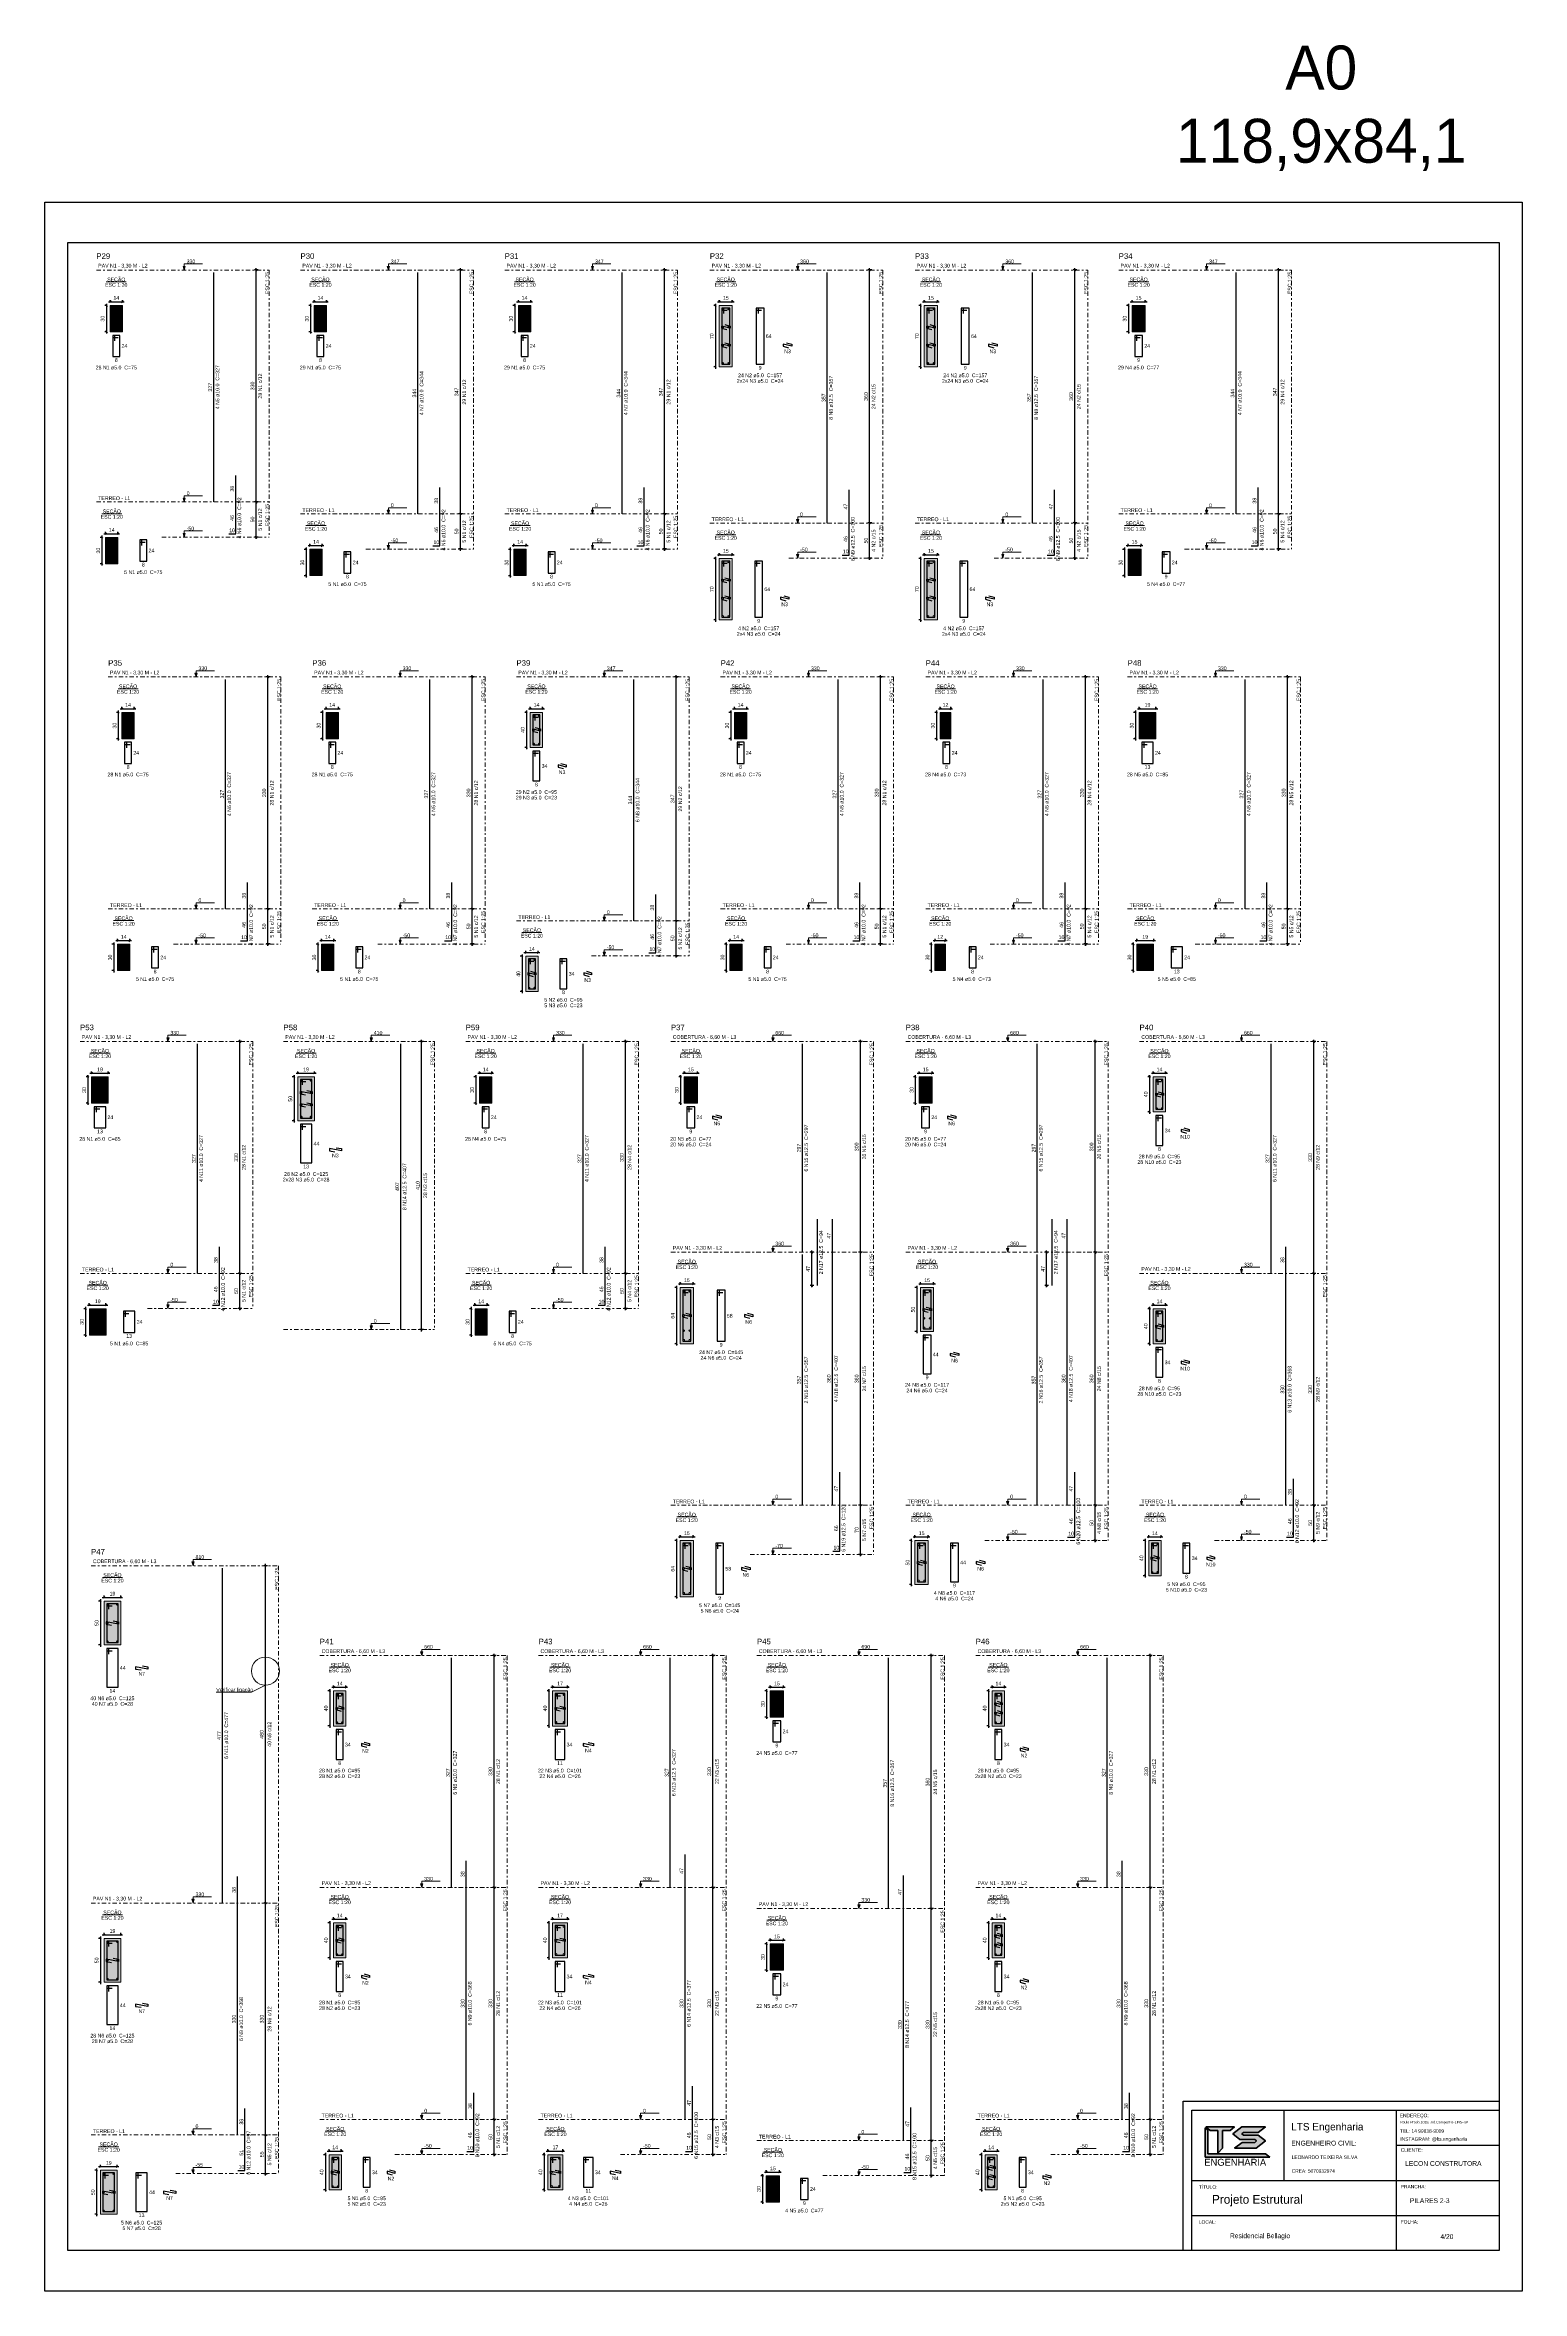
# Model space of a CAD drawing. Header units: millimetres. Extents: x -34 to 951, y -76 to 463.
# Drawn here: x 273.9 to 358, y -76.3 to 51.5 of the extents above; entities that cross this region are included whole.
import ezdxf

# ---------------------------------------------------------------- set-up
doc = ezdxf.new("R2010")
doc.units = ezdxf.units.MM
doc.header["$MEASUREMENT"] = 0
doc.linetypes.add('DASHDOT', pattern=[2.54, 1.27, -0.635, 0, -0.635])
doc.linetypes.add('NULL', pattern=[0])
for name, color, linetype, lineweight in [('Descrição da armadura', 7, 'Continuous', 0), ('DT-Barras na forma', 7, 'Continuous', 30), ('DT-Barras no corte', 5, 'Continuous', 5), ('DT-Barras rebatidas', 7, 'Continuous', 30), ('DT-Cotas', 7, 'Continuous', 5), ('DT-Forma', 5, 'Continuous', 5), ('DT-Hachura seção pilares', 252, 'Continuous', 5), ('DT-Pontilhado', 7, 'DASHDOT', 5), ('DT-Textos', 7, 'Continuous', 5), ('DT-Título', 7, 'Continuous', 20), ('Textos armaduras', 7, 'Continuous', 0)]:
    doc.layers.add(name, color=color, linetype=linetype, lineweight=lineweight)
doc.styles.add('Arial', font='arial.ttf')
doc.dimstyles.new('UM_20.000000', dxfattribs={"dimtxt": 0.18, "dimasz": 0.1, "dimexe": 0.1, "dimexo": 0.2, "dimgap": 0, "dimtad": 1, "dimtih": 1, "dimtoh": 1, "dimdec": 1, "dimlfac": 20, "dimzin": 0, "dimdsep": 46, "dimtxsty": 'Standard', "dimcen": 0.09, "dimdle": 0.1, "dimadec": 1, "dimazin": 2, "dimtfac": 1, "dimtdec": 4, "dimtofl": 0, "dimtmove": 0, "dimatfit": 3, "dimfxl": 1, "dimtolj": 1, "dimarcsym": 0})
doc.dimstyles.new('UM_25.000000', dxfattribs={"dimtxt": 0.18, "dimasz": 0.1, "dimexe": 0.1, "dimexo": 0.2, "dimgap": 0, "dimtad": 1, "dimtih": 1, "dimtoh": 1, "dimdec": 1, "dimlfac": 25, "dimzin": 0, "dimdsep": 46, "dimtxsty": 'Standard', "dimcen": 0.09, "dimdle": 0.1, "dimadec": 1, "dimazin": 2, "dimtfac": 1, "dimtdec": 4, "dimtofl": 0, "dimtmove": 0, "dimatfit": 3, "dimfxl": 1, "dimtolj": 1, "dimarcsym": 0})

# ---------------------------------------------------------------- blocks, each defined once
blk = doc.blocks.new('_Oblique')
at = {"color": 0, "linetype": 'ByBlock', "lineweight": -2}
blk.add_line((-0.5, -0.5), (0.5, 0.5), dxfattribs=at)
blk = doc.blocks.new('*D445')
at = {"layer": 'Defpoints', "color": 0, "transparency": 16777216}
for p in [(277.66, 36.69), (277.45, 35.19), (277.66, 35.19)]:
    blk.add_point(p, dxfattribs=at)
at = {"layer": 'DT-Cotas', "color": 0, "lineweight": -2, "transparency": 16777216}
for p, q in [((277.46, 36.69), (277.35, 36.69)), ((277.45, 36.79), (277.45, 35.09)), ((277.46, 35.19), (277.35, 35.19))]:
    blk.add_line(p, q, dxfattribs=at)
at = {"layer": 'DT-Cotas', "color": 0, "lineweight": -2, "transparency": 16777216, "xscale": 0.1, "yscale": 0.1, "zscale": 0.1}
for p, rotation in [((277.45, 36.69), 90), ((277.45, 35.19), 270)]:
    blk.add_blockref('_Oblique', p, dxfattribs=dict(at, rotation=rotation))
at = {"layer": 'DT-Cotas', "color": 7, "transparency": 16777216, "insert": (277.23, 35.94), "char_height": 0.212, "attachment_point": 5, "rotation": 90, "style": 'Arial'}
blk.add_mtext('\\A1;30', dxfattribs=at)
blk = doc.blocks.new('*D446')
at = {"layer": 'Defpoints', "color": 0, "transparency": 16777216}
for p in [(277.66, 36.69), (278.36, 36.9), (278.36, 36.69)]:
    blk.add_point(p, dxfattribs=at)
at = {"layer": 'DT-Cotas', "color": 0, "lineweight": -2, "transparency": 16777216}
for p, q in [((277.56, 36.9), (278.46, 36.9)), ((277.66, 36.89), (277.66, 37)), ((278.36, 36.89), (278.36, 37))]:
    blk.add_line(p, q, dxfattribs=at)
at = {"layer": 'DT-Cotas', "color": 0, "lineweight": -2, "transparency": 16777216, "xscale": 0.1, "yscale": 0.1, "zscale": 0.1, "rotation": 180}
blk.add_blockref('_Oblique', (277.66, 36.9), dxfattribs=at)
at = {"layer": 'DT-Cotas', "color": 0, "lineweight": -2, "transparency": 16777216, "xscale": 0.1, "yscale": 0.1, "zscale": 0.1}
blk.add_blockref('_Oblique', (278.36, 36.9), dxfattribs=at)
at = {"layer": 'DT-Cotas', "color": 7, "transparency": 16777216, "insert": (278.01, 37.12), "char_height": 0.212, "attachment_point": 5, "rotation": 0.0057, "style": 'Arial'}
blk.add_mtext('\\A1;14', dxfattribs=at)
blk = doc.blocks.new('*D447')
at = {"layer": 'Defpoints', "color": 0, "transparency": 16777216}
for p in [(285.97, 38.71), (286.29, 38.71), (286.29, 25.51)]:
    blk.add_point(p, dxfattribs=at)
at = {"layer": 'DT-Cotas', "color": 0, "lineweight": -2, "transparency": 16777216}
for p, q in [((286.09, 38.71), (285.87, 38.71)), ((285.97, 25.41), (285.97, 38.81)), ((286.09, 25.51), (285.87, 25.51))]:
    blk.add_line(p, q, dxfattribs=at)
at = {"layer": 'DT-Cotas', "color": 0, "lineweight": -2, "transparency": 16777216, "xscale": 0.1, "yscale": 0.1, "zscale": 0.1}
for p, rotation in [((285.97, 38.71), 90), ((285.97, 25.51), 270)]:
    blk.add_blockref('_Oblique', p, dxfattribs=dict(at, rotation=rotation))
at = {"layer": 'DT-Cotas', "color": 7, "transparency": 16777216, "insert": (285.76, 32.11), "char_height": 0.212, "attachment_point": 5, "rotation": 90, "style": 'Arial'}
blk.add_mtext('\\A1;330', dxfattribs=at)
blk = doc.blocks.new('*D448')
at = {"layer": 'Defpoints', "color": 0, "transparency": 16777216}
for p in [(277.4, 23.49), (277.19, 21.99), (277.4, 21.99)]:
    blk.add_point(p, dxfattribs=at)
at = {"layer": 'DT-Cotas', "color": 0, "lineweight": -2, "transparency": 16777216}
for p, q in [((277.2, 23.49), (277.09, 23.49)), ((277.19, 23.59), (277.19, 21.89)), ((277.2, 21.99), (277.09, 21.99))]:
    blk.add_line(p, q, dxfattribs=at)
at = {"layer": 'DT-Cotas', "color": 0, "lineweight": -2, "transparency": 16777216, "xscale": 0.1, "yscale": 0.1, "zscale": 0.1}
for p, rotation in [((277.19, 23.49), 90), ((277.19, 21.99), 270)]:
    blk.add_blockref('_Oblique', p, dxfattribs=dict(at, rotation=rotation))
at = {"layer": 'DT-Cotas', "color": 7, "transparency": 16777216, "insert": (276.98, 22.74), "char_height": 0.212, "attachment_point": 5, "rotation": 90, "style": 'Arial'}
blk.add_mtext('\\A1;30', dxfattribs=at)
blk = doc.blocks.new('*D449')
at = {"layer": 'Defpoints', "color": 0, "transparency": 16777216}
for p in [(277.4, 23.49), (278.1, 23.7), (278.1, 23.49)]:
    blk.add_point(p, dxfattribs=at)
at = {"layer": 'DT-Cotas', "color": 0, "lineweight": -2, "transparency": 16777216}
for p, q in [((277.3, 23.7), (278.2, 23.7)), ((277.4, 23.69), (277.4, 23.8)), ((278.1, 23.69), (278.1, 23.8))]:
    blk.add_line(p, q, dxfattribs=at)
at = {"layer": 'DT-Cotas', "color": 0, "lineweight": -2, "transparency": 16777216, "xscale": 0.1, "yscale": 0.1, "zscale": 0.1, "rotation": 180}
blk.add_blockref('_Oblique', (277.4, 23.7), dxfattribs=at)
at = {"layer": 'DT-Cotas', "color": 0, "lineweight": -2, "transparency": 16777216, "xscale": 0.1, "yscale": 0.1, "zscale": 0.1}
blk.add_blockref('_Oblique', (278.1, 23.7), dxfattribs=at)
at = {"layer": 'DT-Cotas', "color": 7, "transparency": 16777216, "insert": (277.75, 23.92), "char_height": 0.212, "attachment_point": 5, "rotation": 0.0057, "style": 'Arial'}
blk.add_mtext('\\A1;14', dxfattribs=at)
blk = doc.blocks.new('*D450')
at = {"layer": 'Defpoints', "color": 0, "transparency": 16777216}
for p in [(285.97, 25.51), (286.29, 25.51), (286.29, 23.51)]:
    blk.add_point(p, dxfattribs=at)
at = {"layer": 'DT-Cotas', "color": 0, "lineweight": -2, "transparency": 16777216}
for p, q in [((285.97, 23.41), (285.97, 25.61)), ((286.09, 25.51), (285.87, 25.51)), ((286.09, 23.51), (285.87, 23.51))]:
    blk.add_line(p, q, dxfattribs=at)
at = {"layer": 'DT-Cotas', "color": 0, "lineweight": -2, "transparency": 16777216, "xscale": 0.1, "yscale": 0.1, "zscale": 0.1}
for p, rotation in [((285.97, 25.51), 90), ((285.97, 23.51), 270)]:
    blk.add_blockref('_Oblique', p, dxfattribs=dict(at, rotation=rotation))
at = {"layer": 'DT-Cotas', "color": 7, "transparency": 16777216, "insert": (285.76, 24.51), "char_height": 0.212, "attachment_point": 5, "rotation": 90, "style": 'Arial'}
blk.add_mtext('\\A1;50', dxfattribs=at)
blk = doc.blocks.new('*D411')
at = {"layer": 'Defpoints', "color": 0, "transparency": 16777216}
for p in [(289.28, 36.69), (289.07, 35.19), (289.28, 35.19)]:
    blk.add_point(p, dxfattribs=at)
at = {"layer": 'DT-Cotas', "color": 0, "lineweight": -2, "transparency": 16777216}
for p, q in [((289.08, 36.69), (288.97, 36.69)), ((289.07, 36.79), (289.07, 35.09)), ((289.08, 35.19), (288.97, 35.19))]:
    blk.add_line(p, q, dxfattribs=at)
at = {"layer": 'DT-Cotas', "color": 0, "lineweight": -2, "transparency": 16777216, "xscale": 0.1, "yscale": 0.1, "zscale": 0.1}
for p, rotation in [((289.07, 36.69), 90), ((289.07, 35.19), 270)]:
    blk.add_blockref('_Oblique', p, dxfattribs=dict(at, rotation=rotation))
at = {"layer": 'DT-Cotas', "color": 7, "transparency": 16777216, "insert": (288.86, 35.94), "char_height": 0.212, "attachment_point": 5, "rotation": 90, "style": 'Arial'}
blk.add_mtext('\\A1;30', dxfattribs=at)
blk = doc.blocks.new('*D412')
at = {"layer": 'Defpoints', "color": 0, "transparency": 16777216}
for p in [(289.28, 36.69), (289.98, 36.9), (289.98, 36.69)]:
    blk.add_point(p, dxfattribs=at)
at = {"layer": 'DT-Cotas', "color": 0, "lineweight": -2, "transparency": 16777216}
for p, q in [((289.18, 36.9), (290.08, 36.9)), ((289.28, 36.89), (289.28, 37)), ((289.98, 36.89), (289.98, 37))]:
    blk.add_line(p, q, dxfattribs=at)
at = {"layer": 'DT-Cotas', "color": 0, "lineweight": -2, "transparency": 16777216, "xscale": 0.1, "yscale": 0.1, "zscale": 0.1, "rotation": 180}
blk.add_blockref('_Oblique', (289.28, 36.9), dxfattribs=at)
at = {"layer": 'DT-Cotas', "color": 0, "lineweight": -2, "transparency": 16777216, "xscale": 0.1, "yscale": 0.1, "zscale": 0.1}
blk.add_blockref('_Oblique', (289.98, 36.9), dxfattribs=at)
at = {"layer": 'DT-Cotas', "color": 7, "transparency": 16777216, "insert": (289.63, 37.12), "char_height": 0.212, "attachment_point": 5, "rotation": 0.0057, "style": 'Arial'}
blk.add_mtext('\\A1;14', dxfattribs=at)
blk = doc.blocks.new('*D413')
at = {"layer": 'Defpoints', "color": 0, "transparency": 16777216}
for p in [(297.6, 38.71), (297.91, 38.71), (297.91, 24.83)]:
    blk.add_point(p, dxfattribs=at)
at = {"layer": 'DT-Cotas', "color": 0, "lineweight": -2, "transparency": 16777216}
for p, q in [((297.71, 38.71), (297.5, 38.71)), ((297.6, 24.73), (297.6, 38.81)), ((297.71, 24.83), (297.5, 24.83))]:
    blk.add_line(p, q, dxfattribs=at)
at = {"layer": 'DT-Cotas', "color": 0, "lineweight": -2, "transparency": 16777216, "xscale": 0.1, "yscale": 0.1, "zscale": 0.1}
for p, rotation in [((297.6, 38.71), 90), ((297.6, 24.83), 270)]:
    blk.add_blockref('_Oblique', p, dxfattribs=dict(at, rotation=rotation))
at = {"layer": 'DT-Cotas', "color": 7, "transparency": 16777216, "insert": (297.38, 31.77), "char_height": 0.212, "attachment_point": 5, "rotation": 90, "style": 'Arial'}
blk.add_mtext('\\A1;347', dxfattribs=at)
blk = doc.blocks.new('*D414')
at = {"layer": 'Defpoints', "color": 0, "transparency": 16777216}
for p in [(289.03, 22.81), (288.81, 21.31), (289.03, 21.31)]:
    blk.add_point(p, dxfattribs=at)
at = {"layer": 'DT-Cotas', "color": 0, "lineweight": -2, "transparency": 16777216}
for p, q in [((288.83, 22.81), (288.71, 22.81)), ((288.81, 22.91), (288.81, 21.21)), ((288.83, 21.31), (288.71, 21.31))]:
    blk.add_line(p, q, dxfattribs=at)
at = {"layer": 'DT-Cotas', "color": 0, "lineweight": -2, "transparency": 16777216, "xscale": 0.1, "yscale": 0.1, "zscale": 0.1}
for p, rotation in [((288.81, 22.81), 90), ((288.81, 21.31), 270)]:
    blk.add_blockref('_Oblique', p, dxfattribs=dict(at, rotation=rotation))
at = {"layer": 'DT-Cotas', "color": 7, "transparency": 16777216, "insert": (288.6, 22.06), "char_height": 0.212, "attachment_point": 5, "rotation": 90, "style": 'Arial'}
blk.add_mtext('\\A1;30', dxfattribs=at)
blk = doc.blocks.new('*D415')
at = {"layer": 'Defpoints', "color": 0, "transparency": 16777216}
for p in [(289.73, 23.02), (289.03, 22.81), (289.73, 22.81)]:
    blk.add_point(p, dxfattribs=at)
at = {"layer": 'DT-Cotas', "color": 0, "lineweight": -2, "transparency": 16777216}
for p, q in [((288.93, 23.02), (289.83, 23.02)), ((289.03, 23.01), (289.03, 23.12)), ((289.73, 23.01), (289.73, 23.12))]:
    blk.add_line(p, q, dxfattribs=at)
at = {"layer": 'DT-Cotas', "color": 0, "lineweight": -2, "transparency": 16777216, "xscale": 0.1, "yscale": 0.1, "zscale": 0.1, "rotation": 180}
blk.add_blockref('_Oblique', (289.03, 23.02), dxfattribs=at)
at = {"layer": 'DT-Cotas', "color": 0, "lineweight": -2, "transparency": 16777216, "xscale": 0.1, "yscale": 0.1, "zscale": 0.1}
blk.add_blockref('_Oblique', (289.73, 23.02), dxfattribs=at)
at = {"layer": 'DT-Cotas', "color": 7, "transparency": 16777216, "insert": (289.38, 23.24), "char_height": 0.212, "attachment_point": 5, "rotation": 0.0057, "style": 'Arial'}
blk.add_mtext('\\A1;14', dxfattribs=at)
blk = doc.blocks.new('*D416')
at = {"layer": 'Defpoints', "color": 0, "transparency": 16777216}
for p in [(297.6, 24.83), (297.91, 24.83), (297.91, 22.83)]:
    blk.add_point(p, dxfattribs=at)
at = {"layer": 'DT-Cotas', "color": 0, "lineweight": -2, "transparency": 16777216}
for p, q in [((297.71, 24.83), (297.5, 24.83)), ((297.6, 22.73), (297.6, 24.93)), ((297.71, 22.83), (297.5, 22.83))]:
    blk.add_line(p, q, dxfattribs=at)
at = {"layer": 'DT-Cotas', "color": 0, "lineweight": -2, "transparency": 16777216, "xscale": 0.1, "yscale": 0.1, "zscale": 0.1}
for p, rotation in [((297.6, 24.83), 90), ((297.6, 22.83), 270)]:
    blk.add_blockref('_Oblique', p, dxfattribs=dict(at, rotation=rotation))
at = {"layer": 'DT-Cotas', "color": 7, "transparency": 16777216, "insert": (297.38, 23.83), "char_height": 0.212, "attachment_point": 5, "rotation": 90, "style": 'Arial'}
blk.add_mtext('\\A1;50', dxfattribs=at)
blk = doc.blocks.new('*D417')
at = {"layer": 'Defpoints', "color": 0, "transparency": 16777216}
for p in [(300.9, 36.69), (300.69, 35.19), (300.9, 35.19)]:
    blk.add_point(p, dxfattribs=at)
at = {"layer": 'DT-Cotas', "color": 0, "lineweight": -2, "transparency": 16777216}
for p, q in [((300.7, 36.69), (300.59, 36.69)), ((300.69, 36.79), (300.69, 35.09)), ((300.7, 35.19), (300.59, 35.19))]:
    blk.add_line(p, q, dxfattribs=at)
at = {"layer": 'DT-Cotas', "color": 0, "lineweight": -2, "transparency": 16777216, "xscale": 0.1, "yscale": 0.1, "zscale": 0.1}
for p, rotation in [((300.69, 36.69), 90), ((300.69, 35.19), 270)]:
    blk.add_blockref('_Oblique', p, dxfattribs=dict(at, rotation=rotation))
at = {"layer": 'DT-Cotas', "color": 7, "transparency": 16777216, "insert": (300.48, 35.94), "char_height": 0.212, "attachment_point": 5, "rotation": 90, "style": 'Arial'}
blk.add_mtext('\\A1;30', dxfattribs=at)
blk = doc.blocks.new('*D418')
at = {"layer": 'Defpoints', "color": 0, "transparency": 16777216}
for p in [(300.9, 36.69), (301.6, 36.9), (301.6, 36.69)]:
    blk.add_point(p, dxfattribs=at)
at = {"layer": 'DT-Cotas', "color": 0, "lineweight": -2, "transparency": 16777216}
for p, q in [((300.8, 36.9), (301.7, 36.9)), ((300.9, 36.89), (300.9, 37)), ((301.6, 36.89), (301.6, 37))]:
    blk.add_line(p, q, dxfattribs=at)
at = {"layer": 'DT-Cotas', "color": 0, "lineweight": -2, "transparency": 16777216, "xscale": 0.1, "yscale": 0.1, "zscale": 0.1, "rotation": 180}
blk.add_blockref('_Oblique', (300.9, 36.9), dxfattribs=at)
at = {"layer": 'DT-Cotas', "color": 0, "lineweight": -2, "transparency": 16777216, "xscale": 0.1, "yscale": 0.1, "zscale": 0.1}
blk.add_blockref('_Oblique', (301.6, 36.9), dxfattribs=at)
at = {"layer": 'DT-Cotas', "color": 7, "transparency": 16777216, "insert": (301.25, 37.12), "char_height": 0.212, "attachment_point": 5, "rotation": 0.0057, "style": 'Arial'}
blk.add_mtext('\\A1;14', dxfattribs=at)
blk = doc.blocks.new('*D419')
at = {"layer": 'Defpoints', "color": 0, "transparency": 16777216}
for p in [(309.22, 38.71), (309.54, 38.71), (309.54, 24.83)]:
    blk.add_point(p, dxfattribs=at)
at = {"layer": 'DT-Cotas', "color": 0, "lineweight": -2, "transparency": 16777216}
for p, q in [((309.34, 38.71), (309.12, 38.71)), ((309.22, 24.73), (309.22, 38.81)), ((309.34, 24.83), (309.12, 24.83))]:
    blk.add_line(p, q, dxfattribs=at)
at = {"layer": 'DT-Cotas', "color": 0, "lineweight": -2, "transparency": 16777216, "xscale": 0.1, "yscale": 0.1, "zscale": 0.1}
for p, rotation in [((309.22, 38.71), 90), ((309.22, 24.83), 270)]:
    blk.add_blockref('_Oblique', p, dxfattribs=dict(at, rotation=rotation))
at = {"layer": 'DT-Cotas', "color": 7, "transparency": 16777216, "insert": (309.01, 31.77), "char_height": 0.212, "attachment_point": 5, "rotation": 90, "style": 'Arial'}
blk.add_mtext('\\A1;347', dxfattribs=at)
blk = doc.blocks.new('*D420')
at = {"layer": 'Defpoints', "color": 0, "transparency": 16777216}
for p in [(300.65, 22.81), (300.44, 21.31), (300.65, 21.31)]:
    blk.add_point(p, dxfattribs=at)
at = {"layer": 'DT-Cotas', "color": 0, "lineweight": -2, "transparency": 16777216}
for p, q in [((300.45, 22.81), (300.34, 22.81)), ((300.44, 22.91), (300.44, 21.21)), ((300.45, 21.31), (300.34, 21.31))]:
    blk.add_line(p, q, dxfattribs=at)
at = {"layer": 'DT-Cotas', "color": 0, "lineweight": -2, "transparency": 16777216, "xscale": 0.1, "yscale": 0.1, "zscale": 0.1}
for p, rotation in [((300.44, 22.81), 90), ((300.44, 21.31), 270)]:
    blk.add_blockref('_Oblique', p, dxfattribs=dict(at, rotation=rotation))
at = {"layer": 'DT-Cotas', "color": 7, "transparency": 16777216, "insert": (300.23, 22.06), "char_height": 0.212, "attachment_point": 5, "rotation": 90, "style": 'Arial'}
blk.add_mtext('\\A1;30', dxfattribs=at)
blk = doc.blocks.new('*D421')
at = {"layer": 'Defpoints', "color": 0, "transparency": 16777216}
for p in [(301.35, 23.02), (300.65, 22.81), (301.35, 22.81)]:
    blk.add_point(p, dxfattribs=at)
at = {"layer": 'DT-Cotas', "color": 0, "lineweight": -2, "transparency": 16777216}
for p, q in [((300.55, 23.02), (301.45, 23.02)), ((300.65, 23.01), (300.65, 23.12)), ((301.35, 23.01), (301.35, 23.12))]:
    blk.add_line(p, q, dxfattribs=at)
at = {"layer": 'DT-Cotas', "color": 0, "lineweight": -2, "transparency": 16777216, "xscale": 0.1, "yscale": 0.1, "zscale": 0.1, "rotation": 180}
blk.add_blockref('_Oblique', (300.65, 23.02), dxfattribs=at)
at = {"layer": 'DT-Cotas', "color": 0, "lineweight": -2, "transparency": 16777216, "xscale": 0.1, "yscale": 0.1, "zscale": 0.1}
blk.add_blockref('_Oblique', (301.35, 23.02), dxfattribs=at)
at = {"layer": 'DT-Cotas', "color": 7, "transparency": 16777216, "insert": (301, 23.24), "char_height": 0.212, "attachment_point": 5, "rotation": 0.0057, "style": 'Arial'}
blk.add_mtext('\\A1;14', dxfattribs=at)
blk = doc.blocks.new('*D422')
at = {"layer": 'Defpoints', "color": 0, "transparency": 16777216}
for p in [(309.22, 24.83), (309.54, 24.83), (309.54, 22.83)]:
    blk.add_point(p, dxfattribs=at)
at = {"layer": 'DT-Cotas', "color": 0, "lineweight": -2, "transparency": 16777216}
for p, q in [((309.34, 24.83), (309.12, 24.83)), ((309.22, 22.73), (309.22, 24.93)), ((309.34, 22.83), (309.12, 22.83))]:
    blk.add_line(p, q, dxfattribs=at)
at = {"layer": 'DT-Cotas', "color": 0, "lineweight": -2, "transparency": 16777216, "xscale": 0.1, "yscale": 0.1, "zscale": 0.1}
for p, rotation in [((309.22, 24.83), 90), ((309.22, 22.83), 270)]:
    blk.add_blockref('_Oblique', p, dxfattribs=dict(at, rotation=rotation))
at = {"layer": 'DT-Cotas', "color": 7, "transparency": 16777216, "insert": (309.01, 23.83), "char_height": 0.212, "attachment_point": 5, "rotation": 90, "style": 'Arial'}
blk.add_mtext('\\A1;50', dxfattribs=at)
blk = doc.blocks.new('*D435')
at = {"layer": 'Defpoints', "color": 0, "transparency": 16777216}
for p in [(312.33, 36.69), (312.12, 33.19), (312.33, 33.19)]:
    blk.add_point(p, dxfattribs=at)
at = {"layer": 'DT-Cotas', "color": 0, "lineweight": -2, "transparency": 16777216}
for p, q in [((312.13, 36.69), (312.02, 36.69)), ((312.12, 36.79), (312.12, 33.09)), ((312.13, 33.19), (312.02, 33.19))]:
    blk.add_line(p, q, dxfattribs=at)
at = {"layer": 'DT-Cotas', "color": 0, "lineweight": -2, "transparency": 16777216, "xscale": 0.1, "yscale": 0.1, "zscale": 0.1}
for p, rotation in [((312.12, 36.69), 90), ((312.12, 33.19), 270)]:
    blk.add_blockref('_Oblique', p, dxfattribs=dict(at, rotation=rotation))
at = {"layer": 'DT-Cotas', "color": 7, "transparency": 16777216, "insert": (311.91, 34.94), "char_height": 0.212, "attachment_point": 5, "rotation": 90, "style": 'Arial'}
blk.add_mtext('\\A1;70', dxfattribs=at)
blk = doc.blocks.new('*D436')
at = {"layer": 'Defpoints', "color": 0, "transparency": 16777216}
for p in [(312.33, 36.69), (313.08, 36.9), (313.08, 36.69)]:
    blk.add_point(p, dxfattribs=at)
at = {"layer": 'DT-Cotas', "color": 0, "lineweight": -2, "transparency": 16777216}
for p, q in [((312.23, 36.9), (313.18, 36.9)), ((312.33, 36.89), (312.33, 37)), ((313.08, 36.89), (313.08, 37))]:
    blk.add_line(p, q, dxfattribs=at)
at = {"layer": 'DT-Cotas', "color": 0, "lineweight": -2, "transparency": 16777216, "xscale": 0.1, "yscale": 0.1, "zscale": 0.1, "rotation": 180}
blk.add_blockref('_Oblique', (312.33, 36.9), dxfattribs=at)
at = {"layer": 'DT-Cotas', "color": 0, "lineweight": -2, "transparency": 16777216, "xscale": 0.1, "yscale": 0.1, "zscale": 0.1}
blk.add_blockref('_Oblique', (313.08, 36.9), dxfattribs=at)
at = {"layer": 'DT-Cotas', "color": 7, "transparency": 16777216, "insert": (312.71, 37.12), "char_height": 0.212, "attachment_point": 5, "rotation": 0.0057, "style": 'Arial'}
blk.add_mtext('\\A1;15', dxfattribs=at)
blk = doc.blocks.new('*D437')
at = {"layer": 'Defpoints', "color": 0, "transparency": 16777216}
for p in [(320.9, 38.71), (321.22, 38.71), (321.22, 24.31)]:
    blk.add_point(p, dxfattribs=at)
at = {"layer": 'DT-Cotas', "color": 0, "lineweight": -2, "transparency": 16777216}
for p, q in [((321.02, 38.71), (320.8, 38.71)), ((320.9, 24.21), (320.9, 38.81)), ((321.02, 24.31), (320.8, 24.31))]:
    blk.add_line(p, q, dxfattribs=at)
at = {"layer": 'DT-Cotas', "color": 0, "lineweight": -2, "transparency": 16777216, "xscale": 0.1, "yscale": 0.1, "zscale": 0.1}
for p, rotation in [((320.9, 38.71), 90), ((320.9, 24.31), 270)]:
    blk.add_blockref('_Oblique', p, dxfattribs=dict(at, rotation=rotation))
at = {"layer": 'DT-Cotas', "color": 7, "transparency": 16777216, "insert": (320.69, 31.51), "char_height": 0.212, "attachment_point": 5, "rotation": 90, "style": 'Arial'}
blk.add_mtext('\\A1;360', dxfattribs=at)
blk = doc.blocks.new('*D438')
at = {"layer": 'Defpoints', "color": 0, "transparency": 16777216}
for p in [(320.9, 38.71), (321.22, 38.71), (321.22, 24.31)]:
    blk.add_point(p, dxfattribs=at)
at = {"layer": 'DT-Cotas', "color": 0, "lineweight": -2, "transparency": 16777216}
for p, q in [((321.02, 38.71), (320.8, 38.71)), ((320.9, 24.21), (320.9, 38.81)), ((321.02, 24.31), (320.8, 24.31))]:
    blk.add_line(p, q, dxfattribs=at)
at = {"layer": 'DT-Cotas', "color": 0, "lineweight": -2, "transparency": 16777216, "xscale": 0.1, "yscale": 0.1, "zscale": 0.1}
for p, rotation in [((320.9, 38.71), 90), ((320.9, 24.31), 270)]:
    blk.add_blockref('_Oblique', p, dxfattribs=dict(at, rotation=rotation))
blk = doc.blocks.new('*D439')
at = {"layer": 'Defpoints', "color": 0, "transparency": 16777216}
for p in [(312.33, 22.29), (312.12, 18.79), (312.33, 18.79)]:
    blk.add_point(p, dxfattribs=at)
at = {"layer": 'DT-Cotas', "color": 0, "lineweight": -2, "transparency": 16777216}
for p, q in [((312.13, 22.29), (312.02, 22.29)), ((312.12, 22.39), (312.12, 18.69)), ((312.13, 18.79), (312.02, 18.79))]:
    blk.add_line(p, q, dxfattribs=at)
at = {"layer": 'DT-Cotas', "color": 0, "lineweight": -2, "transparency": 16777216, "xscale": 0.1, "yscale": 0.1, "zscale": 0.1}
for p, rotation in [((312.12, 22.29), 90), ((312.12, 18.79), 270)]:
    blk.add_blockref('_Oblique', p, dxfattribs=dict(at, rotation=rotation))
at = {"layer": 'DT-Cotas', "color": 7, "transparency": 16777216, "insert": (311.91, 20.54), "char_height": 0.212, "attachment_point": 5, "rotation": 90, "style": 'Arial'}
blk.add_mtext('\\A1;70', dxfattribs=at)
blk = doc.blocks.new('*D440')
at = {"layer": 'Defpoints', "color": 0, "transparency": 16777216}
for p in [(312.33, 22.29), (313.08, 22.5), (313.08, 22.29)]:
    blk.add_point(p, dxfattribs=at)
at = {"layer": 'DT-Cotas', "color": 0, "lineweight": -2, "transparency": 16777216}
for p, q in [((312.23, 22.5), (313.18, 22.5)), ((312.33, 22.49), (312.33, 22.6)), ((313.08, 22.49), (313.08, 22.6))]:
    blk.add_line(p, q, dxfattribs=at)
at = {"layer": 'DT-Cotas', "color": 0, "lineweight": -2, "transparency": 16777216, "xscale": 0.1, "yscale": 0.1, "zscale": 0.1, "rotation": 180}
blk.add_blockref('_Oblique', (312.33, 22.5), dxfattribs=at)
at = {"layer": 'DT-Cotas', "color": 0, "lineweight": -2, "transparency": 16777216, "xscale": 0.1, "yscale": 0.1, "zscale": 0.1}
blk.add_blockref('_Oblique', (313.08, 22.5), dxfattribs=at)
at = {"layer": 'DT-Cotas', "color": 7, "transparency": 16777216, "insert": (312.71, 22.72), "char_height": 0.212, "attachment_point": 5, "rotation": 0.0057, "style": 'Arial'}
blk.add_mtext('\\A1;15', dxfattribs=at)
blk = doc.blocks.new('*D441')
at = {"layer": 'Defpoints', "color": 0, "transparency": 16777216}
for p in [(320.9, 24.31), (321.22, 24.31), (321.22, 22.31)]:
    blk.add_point(p, dxfattribs=at)
at = {"layer": 'DT-Cotas', "color": 0, "lineweight": -2, "transparency": 16777216}
for p, q in [((321.02, 24.31), (320.8, 24.31)), ((320.9, 22.21), (320.9, 24.41)), ((321.02, 22.31), (320.8, 22.31))]:
    blk.add_line(p, q, dxfattribs=at)
at = {"layer": 'DT-Cotas', "color": 0, "lineweight": -2, "transparency": 16777216, "xscale": 0.1, "yscale": 0.1, "zscale": 0.1}
for p, rotation in [((320.9, 24.31), 90), ((320.9, 22.31), 270)]:
    blk.add_blockref('_Oblique', p, dxfattribs=dict(at, rotation=rotation))
at = {"layer": 'DT-Cotas', "color": 7, "transparency": 16777216, "insert": (320.69, 23.31), "char_height": 0.212, "attachment_point": 5, "rotation": 90, "style": 'Arial'}
blk.add_mtext('\\A1;50', dxfattribs=at)
blk = doc.blocks.new('*D442')
at = {"layer": 'Defpoints', "color": 0, "transparency": 16777216}
for p in [(320.9, 24.31), (321.22, 24.31), (321.22, 22.31)]:
    blk.add_point(p, dxfattribs=at)
at = {"layer": 'DT-Cotas', "color": 0, "lineweight": -2, "transparency": 16777216}
for p, q in [((321.02, 24.31), (320.8, 24.31)), ((320.9, 22.21), (320.9, 24.41)), ((321.02, 22.31), (320.8, 22.31))]:
    blk.add_line(p, q, dxfattribs=at)
at = {"layer": 'DT-Cotas', "color": 0, "lineweight": -2, "transparency": 16777216, "xscale": 0.1, "yscale": 0.1, "zscale": 0.1}
for p, rotation in [((320.9, 24.31), 90), ((320.9, 22.31), 270)]:
    blk.add_blockref('_Oblique', p, dxfattribs=dict(at, rotation=rotation))
blk = doc.blocks.new('*D443')
at = {"layer": 'Defpoints', "color": 0, "transparency": 16777216}
for p in [(324.01, 36.69), (323.8, 33.19), (324.01, 33.19)]:
    blk.add_point(p, dxfattribs=at)
at = {"layer": 'DT-Cotas', "color": 0, "lineweight": -2, "transparency": 16777216}
for p, q in [((323.81, 36.69), (323.7, 36.69)), ((323.8, 36.79), (323.8, 33.09)), ((323.81, 33.19), (323.7, 33.19))]:
    blk.add_line(p, q, dxfattribs=at)
at = {"layer": 'DT-Cotas', "color": 0, "lineweight": -2, "transparency": 16777216, "xscale": 0.1, "yscale": 0.1, "zscale": 0.1}
for p, rotation in [((323.8, 36.69), 90), ((323.8, 33.19), 270)]:
    blk.add_blockref('_Oblique', p, dxfattribs=dict(at, rotation=rotation))
at = {"layer": 'DT-Cotas', "color": 7, "transparency": 16777216, "insert": (323.59, 34.94), "char_height": 0.212, "attachment_point": 5, "rotation": 90, "style": 'Arial'}
blk.add_mtext('\\A1;70', dxfattribs=at)
blk = doc.blocks.new('*D444')
at = {"layer": 'Defpoints', "color": 0, "transparency": 16777216}
for p in [(324.01, 36.69), (324.76, 36.9), (324.76, 36.69)]:
    blk.add_point(p, dxfattribs=at)
at = {"layer": 'DT-Cotas', "color": 0, "lineweight": -2, "transparency": 16777216}
for p, q in [((323.91, 36.9), (324.86, 36.9)), ((324.01, 36.89), (324.01, 37)), ((324.76, 36.89), (324.76, 37))]:
    blk.add_line(p, q, dxfattribs=at)
at = {"layer": 'DT-Cotas', "color": 0, "lineweight": -2, "transparency": 16777216, "xscale": 0.1, "yscale": 0.1, "zscale": 0.1, "rotation": 180}
blk.add_blockref('_Oblique', (324.01, 36.9), dxfattribs=at)
at = {"layer": 'DT-Cotas', "color": 0, "lineweight": -2, "transparency": 16777216, "xscale": 0.1, "yscale": 0.1, "zscale": 0.1}
blk.add_blockref('_Oblique', (324.76, 36.9), dxfattribs=at)
at = {"layer": 'DT-Cotas', "color": 7, "transparency": 16777216, "insert": (324.39, 37.12), "char_height": 0.212, "attachment_point": 5, "rotation": 0.0057, "style": 'Arial'}
blk.add_mtext('\\A1;15', dxfattribs=at)
blk = doc.blocks.new('*D423')
at = {"layer": 'Defpoints', "color": 0, "transparency": 16777216}
for p in [(332.58, 38.71), (332.9, 38.71), (332.9, 24.31)]:
    blk.add_point(p, dxfattribs=at)
at = {"layer": 'DT-Cotas', "color": 0, "lineweight": -2, "transparency": 16777216}
for p, q in [((332.7, 38.71), (332.48, 38.71)), ((332.58, 24.21), (332.58, 38.81)), ((332.7, 24.31), (332.48, 24.31))]:
    blk.add_line(p, q, dxfattribs=at)
at = {"layer": 'DT-Cotas', "color": 0, "lineweight": -2, "transparency": 16777216, "xscale": 0.1, "yscale": 0.1, "zscale": 0.1}
for p, rotation in [((332.58, 38.71), 90), ((332.58, 24.31), 270)]:
    blk.add_blockref('_Oblique', p, dxfattribs=dict(at, rotation=rotation))
at = {"layer": 'DT-Cotas', "color": 7, "transparency": 16777216, "insert": (332.37, 31.51), "char_height": 0.212, "attachment_point": 5, "rotation": 90, "style": 'Arial'}
blk.add_mtext('\\A1;360', dxfattribs=at)
blk = doc.blocks.new('*D424')
at = {"layer": 'Defpoints', "color": 0, "transparency": 16777216}
for p in [(332.58, 38.71), (332.9, 38.71), (332.9, 24.31)]:
    blk.add_point(p, dxfattribs=at)
at = {"layer": 'DT-Cotas', "color": 0, "lineweight": -2, "transparency": 16777216}
for p, q in [((332.7, 38.71), (332.48, 38.71)), ((332.58, 24.21), (332.58, 38.81)), ((332.7, 24.31), (332.48, 24.31))]:
    blk.add_line(p, q, dxfattribs=at)
at = {"layer": 'DT-Cotas', "color": 0, "lineweight": -2, "transparency": 16777216, "xscale": 0.1, "yscale": 0.1, "zscale": 0.1}
for p, rotation in [((332.58, 38.71), 90), ((332.58, 24.31), 270)]:
    blk.add_blockref('_Oblique', p, dxfattribs=dict(at, rotation=rotation))
blk = doc.blocks.new('*D425')
at = {"layer": 'Defpoints', "color": 0, "transparency": 16777216}
for p in [(324.01, 22.29), (323.8, 18.79), (324.01, 18.79)]:
    blk.add_point(p, dxfattribs=at)
at = {"layer": 'DT-Cotas', "color": 0, "lineweight": -2, "transparency": 16777216}
for p, q in [((323.81, 22.29), (323.7, 22.29)), ((323.8, 22.39), (323.8, 18.69)), ((323.81, 18.79), (323.7, 18.79))]:
    blk.add_line(p, q, dxfattribs=at)
at = {"layer": 'DT-Cotas', "color": 0, "lineweight": -2, "transparency": 16777216, "xscale": 0.1, "yscale": 0.1, "zscale": 0.1}
for p, rotation in [((323.8, 22.29), 90), ((323.8, 18.79), 270)]:
    blk.add_blockref('_Oblique', p, dxfattribs=dict(at, rotation=rotation))
at = {"layer": 'DT-Cotas', "color": 7, "transparency": 16777216, "insert": (323.59, 20.54), "char_height": 0.212, "attachment_point": 5, "rotation": 90, "style": 'Arial'}
blk.add_mtext('\\A1;70', dxfattribs=at)
blk = doc.blocks.new('*D426')
at = {"layer": 'Defpoints', "color": 0, "transparency": 16777216}
for p in [(324.01, 22.29), (324.76, 22.5), (324.76, 22.29)]:
    blk.add_point(p, dxfattribs=at)
at = {"layer": 'DT-Cotas', "color": 0, "lineweight": -2, "transparency": 16777216}
for p, q in [((323.91, 22.5), (324.86, 22.5)), ((324.01, 22.49), (324.01, 22.6)), ((324.76, 22.49), (324.76, 22.6))]:
    blk.add_line(p, q, dxfattribs=at)
at = {"layer": 'DT-Cotas', "color": 0, "lineweight": -2, "transparency": 16777216, "xscale": 0.1, "yscale": 0.1, "zscale": 0.1, "rotation": 180}
blk.add_blockref('_Oblique', (324.01, 22.5), dxfattribs=at)
at = {"layer": 'DT-Cotas', "color": 0, "lineweight": -2, "transparency": 16777216, "xscale": 0.1, "yscale": 0.1, "zscale": 0.1}
blk.add_blockref('_Oblique', (324.76, 22.5), dxfattribs=at)
at = {"layer": 'DT-Cotas', "color": 7, "transparency": 16777216, "insert": (324.39, 22.72), "char_height": 0.212, "attachment_point": 5, "rotation": 0.0057, "style": 'Arial'}
blk.add_mtext('\\A1;15', dxfattribs=at)
blk = doc.blocks.new('*D427')
at = {"layer": 'Defpoints', "color": 0, "transparency": 16777216}
for p in [(332.58, 24.31), (332.9, 24.31), (332.9, 22.31)]:
    blk.add_point(p, dxfattribs=at)
at = {"layer": 'DT-Cotas', "color": 0, "lineweight": -2, "transparency": 16777216}
for p, q in [((332.7, 24.31), (332.48, 24.31)), ((332.58, 22.21), (332.58, 24.41)), ((332.7, 22.31), (332.48, 22.31))]:
    blk.add_line(p, q, dxfattribs=at)
at = {"layer": 'DT-Cotas', "color": 0, "lineweight": -2, "transparency": 16777216, "xscale": 0.1, "yscale": 0.1, "zscale": 0.1}
for p, rotation in [((332.58, 24.31), 90), ((332.58, 22.31), 270)]:
    blk.add_blockref('_Oblique', p, dxfattribs=dict(at, rotation=rotation))
at = {"layer": 'DT-Cotas', "color": 7, "transparency": 16777216, "insert": (332.37, 23.31), "char_height": 0.212, "attachment_point": 5, "rotation": 90, "style": 'Arial'}
blk.add_mtext('\\A1;50', dxfattribs=at)
blk = doc.blocks.new('*D428')
at = {"layer": 'Defpoints', "color": 0, "transparency": 16777216}
for p in [(332.58, 24.31), (332.9, 24.31), (332.9, 22.31)]:
    blk.add_point(p, dxfattribs=at)
at = {"layer": 'DT-Cotas', "color": 0, "lineweight": -2, "transparency": 16777216}
for p, q in [((332.7, 24.31), (332.48, 24.31)), ((332.58, 22.21), (332.58, 24.41)), ((332.7, 22.31), (332.48, 22.31))]:
    blk.add_line(p, q, dxfattribs=at)
at = {"layer": 'DT-Cotas', "color": 0, "lineweight": -2, "transparency": 16777216, "xscale": 0.1, "yscale": 0.1, "zscale": 0.1}
for p, rotation in [((332.58, 24.31), 90), ((332.58, 22.31), 270)]:
    blk.add_blockref('_Oblique', p, dxfattribs=dict(at, rotation=rotation))
blk = doc.blocks.new('*D429')
at = {"layer": 'Defpoints', "color": 0, "transparency": 16777216}
for p in [(335.84, 36.69), (335.63, 35.19), (335.84, 35.19)]:
    blk.add_point(p, dxfattribs=at)
at = {"layer": 'DT-Cotas', "color": 0, "lineweight": -2, "transparency": 16777216}
for p, q in [((335.64, 36.69), (335.53, 36.69)), ((335.63, 36.79), (335.63, 35.09)), ((335.64, 35.19), (335.53, 35.19))]:
    blk.add_line(p, q, dxfattribs=at)
at = {"layer": 'DT-Cotas', "color": 0, "lineweight": -2, "transparency": 16777216, "xscale": 0.1, "yscale": 0.1, "zscale": 0.1}
for p, rotation in [((335.63, 36.69), 90), ((335.63, 35.19), 270)]:
    blk.add_blockref('_Oblique', p, dxfattribs=dict(at, rotation=rotation))
at = {"layer": 'DT-Cotas', "color": 7, "transparency": 16777216, "insert": (335.42, 35.94), "char_height": 0.212, "attachment_point": 5, "rotation": 90, "style": 'Arial'}
blk.add_mtext('\\A1;30', dxfattribs=at)
blk = doc.blocks.new('*D430')
at = {"layer": 'Defpoints', "color": 0, "transparency": 16777216}
for p in [(335.84, 36.69), (336.59, 36.9), (336.59, 36.69)]:
    blk.add_point(p, dxfattribs=at)
at = {"layer": 'DT-Cotas', "color": 0, "lineweight": -2, "transparency": 16777216}
for p, q in [((335.74, 36.9), (336.69, 36.9)), ((335.84, 36.89), (335.84, 37)), ((336.59, 36.89), (336.59, 37))]:
    blk.add_line(p, q, dxfattribs=at)
at = {"layer": 'DT-Cotas', "color": 0, "lineweight": -2, "transparency": 16777216, "xscale": 0.1, "yscale": 0.1, "zscale": 0.1, "rotation": 180}
blk.add_blockref('_Oblique', (335.84, 36.9), dxfattribs=at)
at = {"layer": 'DT-Cotas', "color": 0, "lineweight": -2, "transparency": 16777216, "xscale": 0.1, "yscale": 0.1, "zscale": 0.1}
blk.add_blockref('_Oblique', (336.59, 36.9), dxfattribs=at)
at = {"layer": 'DT-Cotas', "color": 7, "transparency": 16777216, "insert": (336.21, 37.12), "char_height": 0.212, "attachment_point": 5, "rotation": 0.0057, "style": 'Arial'}
blk.add_mtext('\\A1;15', dxfattribs=at)
blk = doc.blocks.new('*D431')
at = {"layer": 'Defpoints', "color": 0, "transparency": 16777216}
for p in [(344.18, 38.71), (344.5, 38.71), (344.5, 24.83)]:
    blk.add_point(p, dxfattribs=at)
at = {"layer": 'DT-Cotas', "color": 0, "lineweight": -2, "transparency": 16777216}
for p, q in [((344.3, 38.71), (344.08, 38.71)), ((344.18, 24.73), (344.18, 38.81)), ((344.3, 24.83), (344.08, 24.83))]:
    blk.add_line(p, q, dxfattribs=at)
at = {"layer": 'DT-Cotas', "color": 0, "lineweight": -2, "transparency": 16777216, "xscale": 0.1, "yscale": 0.1, "zscale": 0.1}
for p, rotation in [((344.18, 38.71), 90), ((344.18, 24.83), 270)]:
    blk.add_blockref('_Oblique', p, dxfattribs=dict(at, rotation=rotation))
at = {"layer": 'DT-Cotas', "color": 7, "transparency": 16777216, "insert": (343.97, 31.77), "char_height": 0.212, "attachment_point": 5, "rotation": 90, "style": 'Arial'}
blk.add_mtext('\\A1;347', dxfattribs=at)
blk = doc.blocks.new('*D432')
at = {"layer": 'Defpoints', "color": 0, "transparency": 16777216}
for p in [(335.61, 22.81), (335.4, 21.31), (335.61, 21.31)]:
    blk.add_point(p, dxfattribs=at)
at = {"layer": 'DT-Cotas', "color": 0, "lineweight": -2, "transparency": 16777216}
for p, q in [((335.41, 22.81), (335.3, 22.81)), ((335.4, 22.91), (335.4, 21.21)), ((335.41, 21.31), (335.3, 21.31))]:
    blk.add_line(p, q, dxfattribs=at)
at = {"layer": 'DT-Cotas', "color": 0, "lineweight": -2, "transparency": 16777216, "xscale": 0.1, "yscale": 0.1, "zscale": 0.1}
for p, rotation in [((335.4, 22.81), 90), ((335.4, 21.31), 270)]:
    blk.add_blockref('_Oblique', p, dxfattribs=dict(at, rotation=rotation))
at = {"layer": 'DT-Cotas', "color": 7, "transparency": 16777216, "insert": (335.19, 22.06), "char_height": 0.212, "attachment_point": 5, "rotation": 90, "style": 'Arial'}
blk.add_mtext('\\A1;30', dxfattribs=at)
blk = doc.blocks.new('*D433')
at = {"layer": 'Defpoints', "color": 0, "transparency": 16777216}
for p in [(336.36, 23.02), (335.61, 22.81), (336.36, 22.81)]:
    blk.add_point(p, dxfattribs=at)
at = {"layer": 'DT-Cotas', "color": 0, "lineweight": -2, "transparency": 16777216}
for p, q in [((335.51, 23.02), (336.46, 23.02)), ((335.61, 23.01), (335.61, 23.12)), ((336.36, 23.01), (336.36, 23.12))]:
    blk.add_line(p, q, dxfattribs=at)
at = {"layer": 'DT-Cotas', "color": 0, "lineweight": -2, "transparency": 16777216, "xscale": 0.1, "yscale": 0.1, "zscale": 0.1, "rotation": 180}
blk.add_blockref('_Oblique', (335.61, 23.02), dxfattribs=at)
at = {"layer": 'DT-Cotas', "color": 0, "lineweight": -2, "transparency": 16777216, "xscale": 0.1, "yscale": 0.1, "zscale": 0.1}
blk.add_blockref('_Oblique', (336.36, 23.02), dxfattribs=at)
at = {"layer": 'DT-Cotas', "color": 7, "transparency": 16777216, "insert": (335.98, 23.24), "char_height": 0.212, "attachment_point": 5, "rotation": 0.0057, "style": 'Arial'}
blk.add_mtext('\\A1;15', dxfattribs=at)
blk = doc.blocks.new('*D434')
at = {"layer": 'Defpoints', "color": 0, "transparency": 16777216}
for p in [(344.18, 24.83), (344.5, 24.83), (344.5, 22.83)]:
    blk.add_point(p, dxfattribs=at)
at = {"layer": 'DT-Cotas', "color": 0, "lineweight": -2, "transparency": 16777216}
for p, q in [((344.3, 24.83), (344.08, 24.83)), ((344.18, 22.73), (344.18, 24.93)), ((344.3, 22.83), (344.08, 22.83))]:
    blk.add_line(p, q, dxfattribs=at)
at = {"layer": 'DT-Cotas', "color": 0, "lineweight": -2, "transparency": 16777216, "xscale": 0.1, "yscale": 0.1, "zscale": 0.1}
for p, rotation in [((344.18, 24.83), 90), ((344.18, 22.83), 270)]:
    blk.add_blockref('_Oblique', p, dxfattribs=dict(at, rotation=rotation))
at = {"layer": 'DT-Cotas', "color": 7, "transparency": 16777216, "insert": (343.97, 23.83), "char_height": 0.212, "attachment_point": 5, "rotation": 90, "style": 'Arial'}
blk.add_mtext('\\A1;50', dxfattribs=at)
blk = doc.blocks.new('*D473')
at = {"layer": 'Defpoints', "color": 0, "transparency": 16777216}
for p in [(278.33, 13.53), (278.12, 12.03), (278.33, 12.03)]:
    blk.add_point(p, dxfattribs=at)
at = {"layer": 'DT-Cotas', "color": 0, "lineweight": -2, "transparency": 16777216}
for p, q in [((278.13, 13.53), (278.02, 13.53)), ((278.12, 13.63), (278.12, 11.93)), ((278.13, 12.03), (278.02, 12.03))]:
    blk.add_line(p, q, dxfattribs=at)
at = {"layer": 'DT-Cotas', "color": 0, "lineweight": -2, "transparency": 16777216, "xscale": 0.1, "yscale": 0.1, "zscale": 0.1}
for p, rotation in [((278.12, 13.53), 90), ((278.12, 12.03), 270)]:
    blk.add_blockref('_Oblique', p, dxfattribs=dict(at, rotation=rotation))
at = {"layer": 'DT-Cotas', "color": 7, "transparency": 16777216, "insert": (277.91, 12.78), "char_height": 0.212, "attachment_point": 5, "rotation": 90, "style": 'Arial'}
blk.add_mtext('\\A1;30', dxfattribs=at)
blk = doc.blocks.new('*D474')
at = {"layer": 'Defpoints', "color": 0, "transparency": 16777216}
for p in [(278.33, 13.53), (279.03, 13.74), (279.03, 13.53)]:
    blk.add_point(p, dxfattribs=at)
at = {"layer": 'DT-Cotas', "color": 0, "lineweight": -2, "transparency": 16777216}
for p, q in [((278.23, 13.74), (279.13, 13.74)), ((278.33, 13.73), (278.33, 13.84)), ((279.03, 13.73), (279.03, 13.84))]:
    blk.add_line(p, q, dxfattribs=at)
at = {"layer": 'DT-Cotas', "color": 0, "lineweight": -2, "transparency": 16777216, "xscale": 0.1, "yscale": 0.1, "zscale": 0.1, "rotation": 180}
blk.add_blockref('_Oblique', (278.33, 13.74), dxfattribs=at)
at = {"layer": 'DT-Cotas', "color": 0, "lineweight": -2, "transparency": 16777216, "xscale": 0.1, "yscale": 0.1, "zscale": 0.1}
blk.add_blockref('_Oblique', (279.03, 13.74), dxfattribs=at)
at = {"layer": 'DT-Cotas', "color": 7, "transparency": 16777216, "insert": (278.68, 13.96), "char_height": 0.212, "attachment_point": 5, "rotation": 0.0057, "style": 'Arial'}
blk.add_mtext('\\A1;14', dxfattribs=at)
blk = doc.blocks.new('*D475')
at = {"layer": 'Defpoints', "color": 0, "transparency": 16777216}
for p in [(286.64, 15.55), (286.96, 15.55), (286.96, 2.35)]:
    blk.add_point(p, dxfattribs=at)
at = {"layer": 'DT-Cotas', "color": 0, "lineweight": -2, "transparency": 16777216}
for p, q in [((286.76, 15.55), (286.54, 15.55)), ((286.64, 2.25), (286.64, 15.65)), ((286.76, 2.35), (286.54, 2.35))]:
    blk.add_line(p, q, dxfattribs=at)
at = {"layer": 'DT-Cotas', "color": 0, "lineweight": -2, "transparency": 16777216, "xscale": 0.1, "yscale": 0.1, "zscale": 0.1}
for p, rotation in [((286.64, 15.55), 90), ((286.64, 2.35), 270)]:
    blk.add_blockref('_Oblique', p, dxfattribs=dict(at, rotation=rotation))
at = {"layer": 'DT-Cotas', "color": 7, "transparency": 16777216, "insert": (286.43, 8.95), "char_height": 0.212, "attachment_point": 5, "rotation": 90, "style": 'Arial'}
blk.add_mtext('\\A1;330', dxfattribs=at)
blk = doc.blocks.new('*D476')
at = {"layer": 'Defpoints', "color": 0, "transparency": 16777216}
for p in [(278.08, 0.33), (277.86, -1.17), (278.08, -1.17)]:
    blk.add_point(p, dxfattribs=at)
at = {"layer": 'DT-Cotas', "color": 0, "lineweight": -2, "transparency": 16777216}
for p, q in [((277.88, 0.33), (277.76, 0.33)), ((277.86, 0.43), (277.86, -1.27)), ((277.88, -1.17), (277.76, -1.17))]:
    blk.add_line(p, q, dxfattribs=at)
at = {"layer": 'DT-Cotas', "color": 0, "lineweight": -2, "transparency": 16777216, "xscale": 0.1, "yscale": 0.1, "zscale": 0.1}
for p, rotation in [((277.86, 0.33), 90), ((277.86, -1.17), 270)]:
    blk.add_blockref('_Oblique', p, dxfattribs=dict(at, rotation=rotation))
at = {"layer": 'DT-Cotas', "color": 7, "transparency": 16777216, "insert": (277.65, -0.42), "char_height": 0.212, "attachment_point": 5, "rotation": 90, "style": 'Arial'}
blk.add_mtext('\\A1;30', dxfattribs=at)
blk = doc.blocks.new('*D477')
at = {"layer": 'Defpoints', "color": 0, "transparency": 16777216}
for p in [(278.08, 0.33), (278.78, 0.54), (278.78, 0.33)]:
    blk.add_point(p, dxfattribs=at)
at = {"layer": 'DT-Cotas', "color": 0, "lineweight": -2, "transparency": 16777216}
for p, q in [((277.98, 0.54), (278.88, 0.54)), ((278.08, 0.53), (278.08, 0.64)), ((278.78, 0.53), (278.78, 0.64))]:
    blk.add_line(p, q, dxfattribs=at)
at = {"layer": 'DT-Cotas', "color": 0, "lineweight": -2, "transparency": 16777216, "xscale": 0.1, "yscale": 0.1, "zscale": 0.1, "rotation": 180}
blk.add_blockref('_Oblique', (278.08, 0.54), dxfattribs=at)
at = {"layer": 'DT-Cotas', "color": 0, "lineweight": -2, "transparency": 16777216, "xscale": 0.1, "yscale": 0.1, "zscale": 0.1}
blk.add_blockref('_Oblique', (278.78, 0.54), dxfattribs=at)
at = {"layer": 'DT-Cotas', "color": 7, "transparency": 16777216, "insert": (278.43, 0.76), "char_height": 0.212, "attachment_point": 5, "rotation": 0.0057, "style": 'Arial'}
blk.add_mtext('\\A1;14', dxfattribs=at)
blk = doc.blocks.new('*D478')
at = {"layer": 'Defpoints', "color": 0, "transparency": 16777216}
for p in [(286.64, 2.35), (286.96, 2.35), (286.96, 0.35)]:
    blk.add_point(p, dxfattribs=at)
at = {"layer": 'DT-Cotas', "color": 0, "lineweight": -2, "transparency": 16777216}
for p, q in [((286.76, 2.35), (286.54, 2.35)), ((286.64, 0.25), (286.64, 2.45)), ((286.76, 0.35), (286.54, 0.35))]:
    blk.add_line(p, q, dxfattribs=at)
at = {"layer": 'DT-Cotas', "color": 0, "lineweight": -2, "transparency": 16777216, "xscale": 0.1, "yscale": 0.1, "zscale": 0.1}
for p, rotation in [((286.64, 2.35), 90), ((286.64, 0.35), 270)]:
    blk.add_blockref('_Oblique', p, dxfattribs=dict(at, rotation=rotation))
at = {"layer": 'DT-Cotas', "color": 7, "transparency": 16777216, "insert": (286.43, 1.35), "char_height": 0.212, "attachment_point": 5, "rotation": 90, "style": 'Arial'}
blk.add_mtext('\\A1;50', dxfattribs=at)
blk = doc.blocks.new('*D479')
at = {"layer": 'Defpoints', "color": 0, "transparency": 16777216}
for p in [(289.95, 13.53), (289.74, 12.03), (289.95, 12.03)]:
    blk.add_point(p, dxfattribs=at)
at = {"layer": 'DT-Cotas', "color": 0, "lineweight": -2, "transparency": 16777216}
for p, q in [((289.75, 13.53), (289.64, 13.53)), ((289.74, 13.63), (289.74, 11.93)), ((289.75, 12.03), (289.64, 12.03))]:
    blk.add_line(p, q, dxfattribs=at)
at = {"layer": 'DT-Cotas', "color": 0, "lineweight": -2, "transparency": 16777216, "xscale": 0.1, "yscale": 0.1, "zscale": 0.1}
for p, rotation in [((289.74, 13.53), 90), ((289.74, 12.03), 270)]:
    blk.add_blockref('_Oblique', p, dxfattribs=dict(at, rotation=rotation))
at = {"layer": 'DT-Cotas', "color": 7, "transparency": 16777216, "insert": (289.53, 12.78), "char_height": 0.212, "attachment_point": 5, "rotation": 90, "style": 'Arial'}
blk.add_mtext('\\A1;30', dxfattribs=at)
blk = doc.blocks.new('*D480')
at = {"layer": 'Defpoints', "color": 0, "transparency": 16777216}
for p in [(289.95, 13.53), (290.65, 13.74), (290.65, 13.53)]:
    blk.add_point(p, dxfattribs=at)
at = {"layer": 'DT-Cotas', "color": 0, "lineweight": -2, "transparency": 16777216}
for p, q in [((289.85, 13.74), (290.75, 13.74)), ((289.95, 13.73), (289.95, 13.84)), ((290.65, 13.73), (290.65, 13.84))]:
    blk.add_line(p, q, dxfattribs=at)
at = {"layer": 'DT-Cotas', "color": 0, "lineweight": -2, "transparency": 16777216, "xscale": 0.1, "yscale": 0.1, "zscale": 0.1, "rotation": 180}
blk.add_blockref('_Oblique', (289.95, 13.74), dxfattribs=at)
at = {"layer": 'DT-Cotas', "color": 0, "lineweight": -2, "transparency": 16777216, "xscale": 0.1, "yscale": 0.1, "zscale": 0.1}
blk.add_blockref('_Oblique', (290.65, 13.74), dxfattribs=at)
at = {"layer": 'DT-Cotas', "color": 7, "transparency": 16777216, "insert": (290.3, 13.96), "char_height": 0.212, "attachment_point": 5, "rotation": 0.0057, "style": 'Arial'}
blk.add_mtext('\\A1;14', dxfattribs=at)
blk = doc.blocks.new('*D481')
at = {"layer": 'Defpoints', "color": 0, "transparency": 16777216}
for p in [(298.27, 15.55), (298.59, 15.55), (298.59, 2.35)]:
    blk.add_point(p, dxfattribs=at)
at = {"layer": 'DT-Cotas', "color": 0, "lineweight": -2, "transparency": 16777216}
for p, q in [((298.39, 15.55), (298.17, 15.55)), ((298.27, 2.25), (298.27, 15.65)), ((298.39, 2.35), (298.17, 2.35))]:
    blk.add_line(p, q, dxfattribs=at)
at = {"layer": 'DT-Cotas', "color": 0, "lineweight": -2, "transparency": 16777216, "xscale": 0.1, "yscale": 0.1, "zscale": 0.1}
for p, rotation in [((298.27, 15.55), 90), ((298.27, 2.35), 270)]:
    blk.add_blockref('_Oblique', p, dxfattribs=dict(at, rotation=rotation))
at = {"layer": 'DT-Cotas', "color": 7, "transparency": 16777216, "insert": (298.06, 8.95), "char_height": 0.212, "attachment_point": 5, "rotation": 90, "style": 'Arial'}
blk.add_mtext('\\A1;330', dxfattribs=at)
blk = doc.blocks.new('*D482')
at = {"layer": 'Defpoints', "color": 0, "transparency": 16777216}
for p in [(289.7, 0.33), (289.49, -1.17), (289.7, -1.17)]:
    blk.add_point(p, dxfattribs=at)
at = {"layer": 'DT-Cotas', "color": 0, "lineweight": -2, "transparency": 16777216}
for p, q in [((289.5, 0.33), (289.39, 0.33)), ((289.49, 0.43), (289.49, -1.27)), ((289.5, -1.17), (289.39, -1.17))]:
    blk.add_line(p, q, dxfattribs=at)
at = {"layer": 'DT-Cotas', "color": 0, "lineweight": -2, "transparency": 16777216, "xscale": 0.1, "yscale": 0.1, "zscale": 0.1}
for p, rotation in [((289.49, 0.33), 90), ((289.49, -1.17), 270)]:
    blk.add_blockref('_Oblique', p, dxfattribs=dict(at, rotation=rotation))
at = {"layer": 'DT-Cotas', "color": 7, "transparency": 16777216, "insert": (289.28, -0.42), "char_height": 0.212, "attachment_point": 5, "rotation": 90, "style": 'Arial'}
blk.add_mtext('\\A1;30', dxfattribs=at)
blk = doc.blocks.new('*D483')
at = {"layer": 'Defpoints', "color": 0, "transparency": 16777216}
for p in [(289.7, 0.33), (290.4, 0.54), (290.4, 0.33)]:
    blk.add_point(p, dxfattribs=at)
at = {"layer": 'DT-Cotas', "color": 0, "lineweight": -2, "transparency": 16777216}
for p, q in [((289.6, 0.54), (290.5, 0.54)), ((289.7, 0.53), (289.7, 0.64)), ((290.4, 0.53), (290.4, 0.64))]:
    blk.add_line(p, q, dxfattribs=at)
at = {"layer": 'DT-Cotas', "color": 0, "lineweight": -2, "transparency": 16777216, "xscale": 0.1, "yscale": 0.1, "zscale": 0.1, "rotation": 180}
blk.add_blockref('_Oblique', (289.7, 0.54), dxfattribs=at)
at = {"layer": 'DT-Cotas', "color": 0, "lineweight": -2, "transparency": 16777216, "xscale": 0.1, "yscale": 0.1, "zscale": 0.1}
blk.add_blockref('_Oblique', (290.4, 0.54), dxfattribs=at)
at = {"layer": 'DT-Cotas', "color": 7, "transparency": 16777216, "insert": (290.05, 0.76), "char_height": 0.212, "attachment_point": 5, "rotation": 0.0057, "style": 'Arial'}
blk.add_mtext('\\A1;14', dxfattribs=at)
blk = doc.blocks.new('*D484')
at = {"layer": 'Defpoints', "color": 0, "transparency": 16777216}
for p in [(298.27, 2.35), (298.59, 2.35), (298.59, 0.35)]:
    blk.add_point(p, dxfattribs=at)
at = {"layer": 'DT-Cotas', "color": 0, "lineweight": -2, "transparency": 16777216}
for p, q in [((298.39, 2.35), (298.17, 2.35)), ((298.27, 0.25), (298.27, 2.45)), ((298.39, 0.35), (298.17, 0.35))]:
    blk.add_line(p, q, dxfattribs=at)
at = {"layer": 'DT-Cotas', "color": 0, "lineweight": -2, "transparency": 16777216, "xscale": 0.1, "yscale": 0.1, "zscale": 0.1}
for p, rotation in [((298.27, 2.35), 90), ((298.27, 0.35), 270)]:
    blk.add_blockref('_Oblique', p, dxfattribs=dict(at, rotation=rotation))
at = {"layer": 'DT-Cotas', "color": 7, "transparency": 16777216, "insert": (298.06, 1.35), "char_height": 0.212, "attachment_point": 5, "rotation": 90, "style": 'Arial'}
blk.add_mtext('\\A1;50', dxfattribs=at)
blk = doc.blocks.new('*D451')
at = {"layer": 'Defpoints', "color": 0, "transparency": 16777216}
for p in [(301.58, 13.53), (301.36, 11.53), (301.58, 11.53)]:
    blk.add_point(p, dxfattribs=at)
at = {"layer": 'DT-Cotas', "color": 0, "lineweight": -2, "transparency": 16777216}
for p, q in [((301.38, 13.53), (301.26, 13.53)), ((301.36, 13.63), (301.36, 11.43)), ((301.38, 11.53), (301.26, 11.53))]:
    blk.add_line(p, q, dxfattribs=at)
at = {"layer": 'DT-Cotas', "color": 0, "lineweight": -2, "transparency": 16777216, "xscale": 0.1, "yscale": 0.1, "zscale": 0.1}
for p, rotation in [((301.36, 13.53), 90), ((301.36, 11.53), 270)]:
    blk.add_blockref('_Oblique', p, dxfattribs=dict(at, rotation=rotation))
at = {"layer": 'DT-Cotas', "color": 7, "transparency": 16777216, "insert": (301.15, 12.53), "char_height": 0.212, "attachment_point": 5, "rotation": 90, "style": 'Arial'}
blk.add_mtext('\\A1;40', dxfattribs=at)
blk = doc.blocks.new('*D452')
at = {"layer": 'Defpoints', "color": 0, "transparency": 16777216}
for p in [(301.58, 13.53), (302.28, 13.74), (302.28, 13.53)]:
    blk.add_point(p, dxfattribs=at)
at = {"layer": 'DT-Cotas', "color": 0, "lineweight": -2, "transparency": 16777216}
for p, q in [((301.48, 13.74), (302.38, 13.74)), ((301.58, 13.73), (301.58, 13.84)), ((302.28, 13.73), (302.28, 13.84))]:
    blk.add_line(p, q, dxfattribs=at)
at = {"layer": 'DT-Cotas', "color": 0, "lineweight": -2, "transparency": 16777216, "xscale": 0.1, "yscale": 0.1, "zscale": 0.1, "rotation": 180}
blk.add_blockref('_Oblique', (301.58, 13.74), dxfattribs=at)
at = {"layer": 'DT-Cotas', "color": 0, "lineweight": -2, "transparency": 16777216, "xscale": 0.1, "yscale": 0.1, "zscale": 0.1}
blk.add_blockref('_Oblique', (302.28, 13.74), dxfattribs=at)
at = {"layer": 'DT-Cotas', "color": 7, "transparency": 16777216, "insert": (301.93, 13.96), "char_height": 0.212, "attachment_point": 5, "rotation": 0.0057, "style": 'Arial'}
blk.add_mtext('\\A1;14', dxfattribs=at)
blk = doc.blocks.new('*D453')
at = {"layer": 'Defpoints', "color": 0, "transparency": 16777216}
for p in [(309.89, 15.55), (310.21, 15.55), (310.21, 1.67)]:
    blk.add_point(p, dxfattribs=at)
at = {"layer": 'DT-Cotas', "color": 0, "lineweight": -2, "transparency": 16777216}
for p, q in [((310.01, 15.55), (309.79, 15.55)), ((309.89, 1.57), (309.89, 15.65)), ((310.01, 1.67), (309.79, 1.67))]:
    blk.add_line(p, q, dxfattribs=at)
at = {"layer": 'DT-Cotas', "color": 0, "lineweight": -2, "transparency": 16777216, "xscale": 0.1, "yscale": 0.1, "zscale": 0.1}
for p, rotation in [((309.89, 15.55), 90), ((309.89, 1.67), 270)]:
    blk.add_blockref('_Oblique', p, dxfattribs=dict(at, rotation=rotation))
at = {"layer": 'DT-Cotas', "color": 7, "transparency": 16777216, "insert": (309.68, 8.61), "char_height": 0.212, "attachment_point": 5, "rotation": 90, "style": 'Arial'}
blk.add_mtext('\\A1;347', dxfattribs=at)
blk = doc.blocks.new('*D454')
at = {"layer": 'Defpoints', "color": 0, "transparency": 16777216}
for p in [(309.89, 15.55), (310.21, 15.55), (310.21, 1.67)]:
    blk.add_point(p, dxfattribs=at)
at = {"layer": 'DT-Cotas', "color": 0, "lineweight": -2, "transparency": 16777216}
for p, q in [((310.01, 15.55), (309.79, 15.55)), ((309.89, 1.57), (309.89, 15.65)), ((310.01, 1.67), (309.79, 1.67))]:
    blk.add_line(p, q, dxfattribs=at)
at = {"layer": 'DT-Cotas', "color": 0, "lineweight": -2, "transparency": 16777216, "xscale": 0.1, "yscale": 0.1, "zscale": 0.1}
for p, rotation in [((309.89, 15.55), 90), ((309.89, 1.67), 270)]:
    blk.add_blockref('_Oblique', p, dxfattribs=dict(at, rotation=rotation))
blk = doc.blocks.new('*D455')
at = {"layer": 'Defpoints', "color": 0, "transparency": 16777216}
for p in [(301.32, -0.35), (301.11, -2.35), (301.32, -2.35)]:
    blk.add_point(p, dxfattribs=at)
at = {"layer": 'DT-Cotas', "color": 0, "lineweight": -2, "transparency": 16777216}
for p, q in [((301.12, -0.35), (301.01, -0.35)), ((301.11, -0.25), (301.11, -2.45)), ((301.12, -2.35), (301.01, -2.35))]:
    blk.add_line(p, q, dxfattribs=at)
at = {"layer": 'DT-Cotas', "color": 0, "lineweight": -2, "transparency": 16777216, "xscale": 0.1, "yscale": 0.1, "zscale": 0.1}
for p, rotation in [((301.11, -0.35), 90), ((301.11, -2.35), 270)]:
    blk.add_blockref('_Oblique', p, dxfattribs=dict(at, rotation=rotation))
at = {"layer": 'DT-Cotas', "color": 7, "transparency": 16777216, "insert": (300.9, -1.35), "char_height": 0.212, "attachment_point": 5, "rotation": 90, "style": 'Arial'}
blk.add_mtext('\\A1;40', dxfattribs=at)
blk = doc.blocks.new('*D456')
at = {"layer": 'Defpoints', "color": 0, "transparency": 16777216}
for p in [(301.32, -0.35), (302.02, -0.14), (302.02, -0.35)]:
    blk.add_point(p, dxfattribs=at)
at = {"layer": 'DT-Cotas', "color": 0, "lineweight": -2, "transparency": 16777216}
for p, q in [((301.22, -0.14), (302.12, -0.14)), ((301.32, -0.15), (301.32, -0.04)), ((302.02, -0.15), (302.02, -0.04))]:
    blk.add_line(p, q, dxfattribs=at)
at = {"layer": 'DT-Cotas', "color": 0, "lineweight": -2, "transparency": 16777216, "xscale": 0.1, "yscale": 0.1, "zscale": 0.1, "rotation": 180}
blk.add_blockref('_Oblique', (301.32, -0.14), dxfattribs=at)
at = {"layer": 'DT-Cotas', "color": 0, "lineweight": -2, "transparency": 16777216, "xscale": 0.1, "yscale": 0.1, "zscale": 0.1}
blk.add_blockref('_Oblique', (302.02, -0.14), dxfattribs=at)
at = {"layer": 'DT-Cotas', "color": 7, "transparency": 16777216, "insert": (301.67, 0.08), "char_height": 0.212, "attachment_point": 5, "rotation": 0.0057, "style": 'Arial'}
blk.add_mtext('\\A1;14', dxfattribs=at)
blk = doc.blocks.new('*D457')
at = {"layer": 'Defpoints', "color": 0, "transparency": 16777216}
for p in [(309.89, 1.67), (310.21, 1.67), (310.21, -0.33)]:
    blk.add_point(p, dxfattribs=at)
at = {"layer": 'DT-Cotas', "color": 0, "lineweight": -2, "transparency": 16777216}
for p, q in [((310.01, 1.67), (309.79, 1.67)), ((309.89, -0.43), (309.89, 1.77)), ((310.01, -0.33), (309.79, -0.33))]:
    blk.add_line(p, q, dxfattribs=at)
at = {"layer": 'DT-Cotas', "color": 0, "lineweight": -2, "transparency": 16777216, "xscale": 0.1, "yscale": 0.1, "zscale": 0.1}
for p, rotation in [((309.89, 1.67), 90), ((309.89, -0.33), 270)]:
    blk.add_blockref('_Oblique', p, dxfattribs=dict(at, rotation=rotation))
at = {"layer": 'DT-Cotas', "color": 7, "transparency": 16777216, "insert": (309.68, 0.67), "char_height": 0.212, "attachment_point": 5, "rotation": 90, "style": 'Arial'}
blk.add_mtext('\\A1;50', dxfattribs=at)
blk = doc.blocks.new('*D458')
at = {"layer": 'Defpoints', "color": 0, "transparency": 16777216}
for p in [(309.89, 1.67), (310.21, 1.67), (310.21, -0.33)]:
    blk.add_point(p, dxfattribs=at)
at = {"layer": 'DT-Cotas', "color": 0, "lineweight": -2, "transparency": 16777216}
for p, q in [((310.01, 1.67), (309.79, 1.67)), ((309.89, -0.43), (309.89, 1.77)), ((310.01, -0.33), (309.79, -0.33))]:
    blk.add_line(p, q, dxfattribs=at)
at = {"layer": 'DT-Cotas', "color": 0, "lineweight": -2, "transparency": 16777216, "xscale": 0.1, "yscale": 0.1, "zscale": 0.1}
for p, rotation in [((309.89, 1.67), 90), ((309.89, -0.33), 270)]:
    blk.add_blockref('_Oblique', p, dxfattribs=dict(at, rotation=rotation))
blk = doc.blocks.new('*D459')
at = {"layer": 'Defpoints', "color": 0, "transparency": 16777216}
for p in [(313.2, 13.53), (312.99, 12.03), (313.2, 12.03)]:
    blk.add_point(p, dxfattribs=at)
at = {"layer": 'DT-Cotas', "color": 0, "lineweight": -2, "transparency": 16777216}
for p, q in [((313, 13.53), (312.89, 13.53)), ((312.99, 13.63), (312.99, 11.93)), ((313, 12.03), (312.89, 12.03))]:
    blk.add_line(p, q, dxfattribs=at)
at = {"layer": 'DT-Cotas', "color": 0, "lineweight": -2, "transparency": 16777216, "xscale": 0.1, "yscale": 0.1, "zscale": 0.1}
for p, rotation in [((312.99, 13.53), 90), ((312.99, 12.03), 270)]:
    blk.add_blockref('_Oblique', p, dxfattribs=dict(at, rotation=rotation))
at = {"layer": 'DT-Cotas', "color": 7, "transparency": 16777216, "insert": (312.78, 12.78), "char_height": 0.212, "attachment_point": 5, "rotation": 90, "style": 'Arial'}
blk.add_mtext('\\A1;30', dxfattribs=at)
blk = doc.blocks.new('*D460')
at = {"layer": 'Defpoints', "color": 0, "transparency": 16777216}
for p in [(313.2, 13.53), (313.9, 13.74), (313.9, 13.53)]:
    blk.add_point(p, dxfattribs=at)
at = {"layer": 'DT-Cotas', "color": 0, "lineweight": -2, "transparency": 16777216}
for p, q in [((313.1, 13.74), (314, 13.74)), ((313.2, 13.73), (313.2, 13.84)), ((313.9, 13.73), (313.9, 13.84))]:
    blk.add_line(p, q, dxfattribs=at)
at = {"layer": 'DT-Cotas', "color": 0, "lineweight": -2, "transparency": 16777216, "xscale": 0.1, "yscale": 0.1, "zscale": 0.1, "rotation": 180}
blk.add_blockref('_Oblique', (313.2, 13.74), dxfattribs=at)
at = {"layer": 'DT-Cotas', "color": 0, "lineweight": -2, "transparency": 16777216, "xscale": 0.1, "yscale": 0.1, "zscale": 0.1}
blk.add_blockref('_Oblique', (313.9, 13.74), dxfattribs=at)
at = {"layer": 'DT-Cotas', "color": 7, "transparency": 16777216, "insert": (313.55, 13.96), "char_height": 0.212, "attachment_point": 5, "rotation": 0.0057, "style": 'Arial'}
blk.add_mtext('\\A1;14', dxfattribs=at)
blk = doc.blocks.new('*D461')
at = {"layer": 'Defpoints', "color": 0, "transparency": 16777216}
for p in [(321.51, 15.55), (321.83, 15.55), (321.83, 2.35)]:
    blk.add_point(p, dxfattribs=at)
at = {"layer": 'DT-Cotas', "color": 0, "lineweight": -2, "transparency": 16777216}
for p, q in [((321.63, 15.55), (321.41, 15.55)), ((321.51, 2.25), (321.51, 15.65)), ((321.63, 2.35), (321.41, 2.35))]:
    blk.add_line(p, q, dxfattribs=at)
at = {"layer": 'DT-Cotas', "color": 0, "lineweight": -2, "transparency": 16777216, "xscale": 0.1, "yscale": 0.1, "zscale": 0.1}
for p, rotation in [((321.51, 15.55), 90), ((321.51, 2.35), 270)]:
    blk.add_blockref('_Oblique', p, dxfattribs=dict(at, rotation=rotation))
at = {"layer": 'DT-Cotas', "color": 7, "transparency": 16777216, "insert": (321.3, 8.95), "char_height": 0.212, "attachment_point": 5, "rotation": 90, "style": 'Arial'}
blk.add_mtext('\\A1;330', dxfattribs=at)
blk = doc.blocks.new('*D462')
at = {"layer": 'Defpoints', "color": 0, "transparency": 16777216}
for p in [(312.95, 0.33), (312.73, -1.17), (312.95, -1.17)]:
    blk.add_point(p, dxfattribs=at)
at = {"layer": 'DT-Cotas', "color": 0, "lineweight": -2, "transparency": 16777216}
for p, q in [((312.75, 0.33), (312.63, 0.33)), ((312.73, 0.43), (312.73, -1.27)), ((312.75, -1.17), (312.63, -1.17))]:
    blk.add_line(p, q, dxfattribs=at)
at = {"layer": 'DT-Cotas', "color": 0, "lineweight": -2, "transparency": 16777216, "xscale": 0.1, "yscale": 0.1, "zscale": 0.1}
for p, rotation in [((312.73, 0.33), 90), ((312.73, -1.17), 270)]:
    blk.add_blockref('_Oblique', p, dxfattribs=dict(at, rotation=rotation))
at = {"layer": 'DT-Cotas', "color": 7, "transparency": 16777216, "insert": (312.52, -0.42), "char_height": 0.212, "attachment_point": 5, "rotation": 90, "style": 'Arial'}
blk.add_mtext('\\A1;30', dxfattribs=at)
blk = doc.blocks.new('*D463')
at = {"layer": 'Defpoints', "color": 0, "transparency": 16777216}
for p in [(312.95, 0.33), (313.65, 0.54), (313.65, 0.33)]:
    blk.add_point(p, dxfattribs=at)
at = {"layer": 'DT-Cotas', "color": 0, "lineweight": -2, "transparency": 16777216}
for p, q in [((312.85, 0.54), (313.75, 0.54)), ((312.95, 0.53), (312.95, 0.64)), ((313.65, 0.53), (313.65, 0.64))]:
    blk.add_line(p, q, dxfattribs=at)
at = {"layer": 'DT-Cotas', "color": 0, "lineweight": -2, "transparency": 16777216, "xscale": 0.1, "yscale": 0.1, "zscale": 0.1, "rotation": 180}
blk.add_blockref('_Oblique', (312.95, 0.54), dxfattribs=at)
at = {"layer": 'DT-Cotas', "color": 0, "lineweight": -2, "transparency": 16777216, "xscale": 0.1, "yscale": 0.1, "zscale": 0.1}
blk.add_blockref('_Oblique', (313.65, 0.54), dxfattribs=at)
at = {"layer": 'DT-Cotas', "color": 7, "transparency": 16777216, "insert": (313.3, 0.76), "char_height": 0.212, "attachment_point": 5, "rotation": 0.0057, "style": 'Arial'}
blk.add_mtext('\\A1;14', dxfattribs=at)
blk = doc.blocks.new('*D464')
at = {"layer": 'Defpoints', "color": 0, "transparency": 16777216}
for p in [(321.51, 2.35), (321.83, 2.35), (321.83, 0.35)]:
    blk.add_point(p, dxfattribs=at)
at = {"layer": 'DT-Cotas', "color": 0, "lineweight": -2, "transparency": 16777216}
for p, q in [((321.63, 2.35), (321.41, 2.35)), ((321.51, 0.25), (321.51, 2.45)), ((321.63, 0.35), (321.41, 0.35))]:
    blk.add_line(p, q, dxfattribs=at)
at = {"layer": 'DT-Cotas', "color": 0, "lineweight": -2, "transparency": 16777216, "xscale": 0.1, "yscale": 0.1, "zscale": 0.1}
for p, rotation in [((321.51, 2.35), 90), ((321.51, 0.35), 270)]:
    blk.add_blockref('_Oblique', p, dxfattribs=dict(at, rotation=rotation))
at = {"layer": 'DT-Cotas', "color": 7, "transparency": 16777216, "insert": (321.3, 1.35), "char_height": 0.212, "attachment_point": 5, "rotation": 90, "style": 'Arial'}
blk.add_mtext('\\A1;50', dxfattribs=at)
blk = doc.blocks.new('*D465')
at = {"layer": 'Defpoints', "color": 0, "transparency": 16777216}
for p in [(324.92, 13.53), (324.71, 12.03), (324.92, 12.03)]:
    blk.add_point(p, dxfattribs=at)
at = {"layer": 'DT-Cotas', "color": 0, "lineweight": -2, "transparency": 16777216}
for p, q in [((324.72, 13.53), (324.61, 13.53)), ((324.71, 13.63), (324.71, 11.93)), ((324.72, 12.03), (324.61, 12.03))]:
    blk.add_line(p, q, dxfattribs=at)
at = {"layer": 'DT-Cotas', "color": 0, "lineweight": -2, "transparency": 16777216, "xscale": 0.1, "yscale": 0.1, "zscale": 0.1}
for p, rotation in [((324.71, 13.53), 90), ((324.71, 12.03), 270)]:
    blk.add_blockref('_Oblique', p, dxfattribs=dict(at, rotation=rotation))
at = {"layer": 'DT-Cotas', "color": 7, "transparency": 16777216, "insert": (324.5, 12.78), "char_height": 0.212, "attachment_point": 5, "rotation": 90, "style": 'Arial'}
blk.add_mtext('\\A1;30', dxfattribs=at)
blk = doc.blocks.new('*D466')
at = {"layer": 'Defpoints', "color": 0, "transparency": 16777216}
for p in [(324.92, 13.53), (325.52, 13.74), (325.52, 13.53)]:
    blk.add_point(p, dxfattribs=at)
at = {"layer": 'DT-Cotas', "color": 0, "lineweight": -2, "transparency": 16777216}
for p, q in [((324.82, 13.74), (325.62, 13.74)), ((324.92, 13.73), (324.92, 13.84)), ((325.52, 13.73), (325.52, 13.84))]:
    blk.add_line(p, q, dxfattribs=at)
at = {"layer": 'DT-Cotas', "color": 0, "lineweight": -2, "transparency": 16777216, "xscale": 0.1, "yscale": 0.1, "zscale": 0.1, "rotation": 180}
blk.add_blockref('_Oblique', (324.92, 13.74), dxfattribs=at)
at = {"layer": 'DT-Cotas', "color": 0, "lineweight": -2, "transparency": 16777216, "xscale": 0.1, "yscale": 0.1, "zscale": 0.1}
blk.add_blockref('_Oblique', (325.52, 13.74), dxfattribs=at)
at = {"layer": 'DT-Cotas', "color": 7, "transparency": 16777216, "insert": (325.22, 13.96), "char_height": 0.212, "attachment_point": 5, "rotation": 0.0057, "style": 'Arial'}
blk.add_mtext('\\A1;12', dxfattribs=at)
blk = doc.blocks.new('*D467')
at = {"layer": 'Defpoints', "color": 0, "transparency": 16777216}
for p in [(333.19, 15.55), (333.5, 15.55), (333.5, 2.35)]:
    blk.add_point(p, dxfattribs=at)
at = {"layer": 'DT-Cotas', "color": 0, "lineweight": -2, "transparency": 16777216}
for p, q in [((333.3, 15.55), (333.09, 15.55)), ((333.19, 2.25), (333.19, 15.65)), ((333.3, 2.35), (333.09, 2.35))]:
    blk.add_line(p, q, dxfattribs=at)
at = {"layer": 'DT-Cotas', "color": 0, "lineweight": -2, "transparency": 16777216, "xscale": 0.1, "yscale": 0.1, "zscale": 0.1}
for p, rotation in [((333.19, 15.55), 90), ((333.19, 2.35), 270)]:
    blk.add_blockref('_Oblique', p, dxfattribs=dict(at, rotation=rotation))
at = {"layer": 'DT-Cotas', "color": 7, "transparency": 16777216, "insert": (332.98, 8.95), "char_height": 0.212, "attachment_point": 5, "rotation": 90, "style": 'Arial'}
blk.add_mtext('\\A1;330', dxfattribs=at)
blk = doc.blocks.new('*D468')
at = {"layer": 'Defpoints', "color": 0, "transparency": 16777216}
for p in [(324.62, 0.33), (324.41, -1.17), (324.62, -1.17)]:
    blk.add_point(p, dxfattribs=at)
at = {"layer": 'DT-Cotas', "color": 0, "lineweight": -2, "transparency": 16777216}
for p, q in [((324.42, 0.33), (324.31, 0.33)), ((324.41, 0.43), (324.41, -1.27)), ((324.42, -1.17), (324.31, -1.17))]:
    blk.add_line(p, q, dxfattribs=at)
at = {"layer": 'DT-Cotas', "color": 0, "lineweight": -2, "transparency": 16777216, "xscale": 0.1, "yscale": 0.1, "zscale": 0.1}
for p, rotation in [((324.41, 0.33), 90), ((324.41, -1.17), 270)]:
    blk.add_blockref('_Oblique', p, dxfattribs=dict(at, rotation=rotation))
at = {"layer": 'DT-Cotas', "color": 7, "transparency": 16777216, "insert": (324.19, -0.42), "char_height": 0.212, "attachment_point": 5, "rotation": 90, "style": 'Arial'}
blk.add_mtext('\\A1;30', dxfattribs=at)
blk = doc.blocks.new('*D469')
at = {"layer": 'Defpoints', "color": 0, "transparency": 16777216}
for p in [(324.62, 0.33), (325.22, 0.54), (325.22, 0.33)]:
    blk.add_point(p, dxfattribs=at)
at = {"layer": 'DT-Cotas', "color": 0, "lineweight": -2, "transparency": 16777216}
for p, q in [((324.52, 0.54), (325.32, 0.54)), ((324.62, 0.53), (324.62, 0.64)), ((325.22, 0.53), (325.22, 0.64))]:
    blk.add_line(p, q, dxfattribs=at)
at = {"layer": 'DT-Cotas', "color": 0, "lineweight": -2, "transparency": 16777216, "xscale": 0.1, "yscale": 0.1, "zscale": 0.1, "rotation": 180}
blk.add_blockref('_Oblique', (324.62, 0.54), dxfattribs=at)
at = {"layer": 'DT-Cotas', "color": 0, "lineweight": -2, "transparency": 16777216, "xscale": 0.1, "yscale": 0.1, "zscale": 0.1}
blk.add_blockref('_Oblique', (325.22, 0.54), dxfattribs=at)
at = {"layer": 'DT-Cotas', "color": 7, "transparency": 16777216, "insert": (324.92, 0.76), "char_height": 0.212, "attachment_point": 5, "rotation": 0.0057, "style": 'Arial'}
blk.add_mtext('\\A1;12', dxfattribs=at)
blk = doc.blocks.new('*D470')
at = {"layer": 'Defpoints', "color": 0, "transparency": 16777216}
for p in [(333.19, 2.35), (333.5, 2.35), (333.5, 0.35)]:
    blk.add_point(p, dxfattribs=at)
at = {"layer": 'DT-Cotas', "color": 0, "lineweight": -2, "transparency": 16777216}
for p, q in [((333.3, 2.35), (333.09, 2.35)), ((333.19, 0.25), (333.19, 2.45)), ((333.3, 0.35), (333.09, 0.35))]:
    blk.add_line(p, q, dxfattribs=at)
at = {"layer": 'DT-Cotas', "color": 0, "lineweight": -2, "transparency": 16777216, "xscale": 0.1, "yscale": 0.1, "zscale": 0.1}
for p, rotation in [((333.19, 2.35), 90), ((333.19, 0.35), 270)]:
    blk.add_blockref('_Oblique', p, dxfattribs=dict(at, rotation=rotation))
at = {"layer": 'DT-Cotas', "color": 7, "transparency": 16777216, "insert": (332.98, 1.35), "char_height": 0.212, "attachment_point": 5, "rotation": 90, "style": 'Arial'}
blk.add_mtext('\\A1;50', dxfattribs=at)
blk = doc.blocks.new('*D471')
at = {"layer": 'Defpoints', "color": 0, "transparency": 16777216}
for p in [(336.25, 13.53), (336.03, 12.03), (336.25, 12.03)]:
    blk.add_point(p, dxfattribs=at)
at = {"layer": 'DT-Cotas', "color": 0, "lineweight": -2, "transparency": 16777216}
for p, q in [((336.05, 13.53), (335.93, 13.53)), ((336.03, 13.63), (336.03, 11.93)), ((336.05, 12.03), (335.93, 12.03))]:
    blk.add_line(p, q, dxfattribs=at)
at = {"layer": 'DT-Cotas', "color": 0, "lineweight": -2, "transparency": 16777216, "xscale": 0.1, "yscale": 0.1, "zscale": 0.1}
for p, rotation in [((336.03, 13.53), 90), ((336.03, 12.03), 270)]:
    blk.add_blockref('_Oblique', p, dxfattribs=dict(at, rotation=rotation))
at = {"layer": 'DT-Cotas', "color": 7, "transparency": 16777216, "insert": (335.82, 12.78), "char_height": 0.212, "attachment_point": 5, "rotation": 90, "style": 'Arial'}
blk.add_mtext('\\A1;30', dxfattribs=at)
blk = doc.blocks.new('*D472')
at = {"layer": 'Defpoints', "color": 0, "transparency": 16777216}
for p in [(336.25, 13.53), (337.2, 13.74), (337.2, 13.53)]:
    blk.add_point(p, dxfattribs=at)
at = {"layer": 'DT-Cotas', "color": 0, "lineweight": -2, "transparency": 16777216}
for p, q in [((336.15, 13.74), (337.3, 13.74)), ((336.25, 13.73), (336.25, 13.84)), ((337.2, 13.73), (337.2, 13.84))]:
    blk.add_line(p, q, dxfattribs=at)
at = {"layer": 'DT-Cotas', "color": 0, "lineweight": -2, "transparency": 16777216, "xscale": 0.1, "yscale": 0.1, "zscale": 0.1, "rotation": 180}
blk.add_blockref('_Oblique', (336.25, 13.74), dxfattribs=at)
at = {"layer": 'DT-Cotas', "color": 0, "lineweight": -2, "transparency": 16777216, "xscale": 0.1, "yscale": 0.1, "zscale": 0.1}
blk.add_blockref('_Oblique', (337.2, 13.74), dxfattribs=at)
at = {"layer": 'DT-Cotas', "color": 7, "transparency": 16777216, "insert": (336.72, 13.96), "char_height": 0.212, "attachment_point": 5, "rotation": 0.0057, "style": 'Arial'}
blk.add_mtext('\\A1;19', dxfattribs=at)
blk = doc.blocks.new('*D485')
at = {"layer": 'Defpoints', "color": 0, "transparency": 16777216}
for p in [(344.69, 15.55), (345, 15.55), (345, 2.35)]:
    blk.add_point(p, dxfattribs=at)
at = {"layer": 'DT-Cotas', "color": 0, "lineweight": -2, "transparency": 16777216}
for p, q in [((344.8, 15.55), (344.59, 15.55)), ((344.69, 2.25), (344.69, 15.65)), ((344.8, 2.35), (344.59, 2.35))]:
    blk.add_line(p, q, dxfattribs=at)
at = {"layer": 'DT-Cotas', "color": 0, "lineweight": -2, "transparency": 16777216, "xscale": 0.1, "yscale": 0.1, "zscale": 0.1}
for p, rotation in [((344.69, 15.55), 90), ((344.69, 2.35), 270)]:
    blk.add_blockref('_Oblique', p, dxfattribs=dict(at, rotation=rotation))
at = {"layer": 'DT-Cotas', "color": 7, "transparency": 16777216, "insert": (344.47, 8.95), "char_height": 0.212, "attachment_point": 5, "rotation": 90, "style": 'Arial'}
blk.add_mtext('\\A1;330', dxfattribs=at)
blk = doc.blocks.new('*D486')
at = {"layer": 'Defpoints', "color": 0, "transparency": 16777216}
for p in [(336.12, 0.33), (335.9, -1.17), (336.12, -1.17)]:
    blk.add_point(p, dxfattribs=at)
at = {"layer": 'DT-Cotas', "color": 0, "lineweight": -2, "transparency": 16777216}
for p, q in [((335.92, 0.33), (335.8, 0.33)), ((335.9, 0.43), (335.9, -1.27)), ((335.92, -1.17), (335.8, -1.17))]:
    blk.add_line(p, q, dxfattribs=at)
at = {"layer": 'DT-Cotas', "color": 0, "lineweight": -2, "transparency": 16777216, "xscale": 0.1, "yscale": 0.1, "zscale": 0.1}
for p, rotation in [((335.9, 0.33), 90), ((335.9, -1.17), 270)]:
    blk.add_blockref('_Oblique', p, dxfattribs=dict(at, rotation=rotation))
at = {"layer": 'DT-Cotas', "color": 7, "transparency": 16777216, "insert": (335.69, -0.42), "char_height": 0.212, "attachment_point": 5, "rotation": 90, "style": 'Arial'}
blk.add_mtext('\\A1;30', dxfattribs=at)
blk = doc.blocks.new('*D487')
at = {"layer": 'Defpoints', "color": 0, "transparency": 16777216}
for p in [(336.12, 0.33), (337.07, 0.54), (337.07, 0.33)]:
    blk.add_point(p, dxfattribs=at)
at = {"layer": 'DT-Cotas', "color": 0, "lineweight": -2, "transparency": 16777216}
for p, q in [((336.02, 0.54), (337.17, 0.54)), ((336.12, 0.53), (336.12, 0.64)), ((337.07, 0.53), (337.07, 0.64))]:
    blk.add_line(p, q, dxfattribs=at)
at = {"layer": 'DT-Cotas', "color": 0, "lineweight": -2, "transparency": 16777216, "xscale": 0.1, "yscale": 0.1, "zscale": 0.1, "rotation": 180}
blk.add_blockref('_Oblique', (336.12, 0.54), dxfattribs=at)
at = {"layer": 'DT-Cotas', "color": 0, "lineweight": -2, "transparency": 16777216, "xscale": 0.1, "yscale": 0.1, "zscale": 0.1}
blk.add_blockref('_Oblique', (337.07, 0.54), dxfattribs=at)
at = {"layer": 'DT-Cotas', "color": 7, "transparency": 16777216, "insert": (336.59, 0.76), "char_height": 0.212, "attachment_point": 5, "rotation": 0.0057, "style": 'Arial'}
blk.add_mtext('\\A1;19', dxfattribs=at)
blk = doc.blocks.new('*D488')
at = {"layer": 'Defpoints', "color": 0, "transparency": 16777216}
for p in [(344.69, 2.35), (345, 2.35), (345, 0.35)]:
    blk.add_point(p, dxfattribs=at)
at = {"layer": 'DT-Cotas', "color": 0, "lineweight": -2, "transparency": 16777216}
for p, q in [((344.8, 2.35), (344.59, 2.35)), ((344.69, 0.25), (344.69, 2.45)), ((344.8, 0.35), (344.59, 0.35))]:
    blk.add_line(p, q, dxfattribs=at)
at = {"layer": 'DT-Cotas', "color": 0, "lineweight": -2, "transparency": 16777216, "xscale": 0.1, "yscale": 0.1, "zscale": 0.1}
for p, rotation in [((344.69, 2.35), 90), ((344.69, 0.35), 270)]:
    blk.add_blockref('_Oblique', p, dxfattribs=dict(at, rotation=rotation))
at = {"layer": 'DT-Cotas', "color": 7, "transparency": 16777216, "insert": (344.47, 1.35), "char_height": 0.212, "attachment_point": 5, "rotation": 90, "style": 'Arial'}
blk.add_mtext('\\A1;50', dxfattribs=at)
blk = doc.blocks.new('*D521')
at = {"layer": 'Defpoints', "color": 0, "transparency": 16777216}
for p in [(276.6, -7.21), (276.39, -8.71), (276.6, -8.71)]:
    blk.add_point(p, dxfattribs=at)
at = {"layer": 'DT-Cotas', "color": 0, "lineweight": -2, "transparency": 16777216}
for p, q in [((276.4, -7.21), (276.29, -7.21)), ((276.39, -7.11), (276.39, -8.81)), ((276.4, -8.71), (276.29, -8.71))]:
    blk.add_line(p, q, dxfattribs=at)
at = {"layer": 'DT-Cotas', "color": 0, "lineweight": -2, "transparency": 16777216, "xscale": 0.1, "yscale": 0.1, "zscale": 0.1}
for p, rotation in [((276.39, -7.21), 90), ((276.39, -8.71), 270)]:
    blk.add_blockref('_Oblique', p, dxfattribs=dict(at, rotation=rotation))
at = {"layer": 'DT-Cotas', "color": 7, "transparency": 16777216, "insert": (276.18, -7.96), "char_height": 0.212, "attachment_point": 5, "rotation": 90, "style": 'Arial'}
blk.add_mtext('\\A1;30', dxfattribs=at)
blk = doc.blocks.new('*D522')
at = {"layer": 'Defpoints', "color": 0, "transparency": 16777216}
for p in [(276.6, -7.21), (277.55, -7), (277.55, -7.21)]:
    blk.add_point(p, dxfattribs=at)
at = {"layer": 'DT-Cotas', "color": 0, "lineweight": -2, "transparency": 16777216}
for p, q in [((276.5, -7), (277.65, -7)), ((276.6, -7.01), (276.6, -6.9)), ((277.55, -7.01), (277.55, -6.9))]:
    blk.add_line(p, q, dxfattribs=at)
at = {"layer": 'DT-Cotas', "color": 0, "lineweight": -2, "transparency": 16777216, "xscale": 0.1, "yscale": 0.1, "zscale": 0.1, "rotation": 180}
blk.add_blockref('_Oblique', (276.6, -7), dxfattribs=at)
at = {"layer": 'DT-Cotas', "color": 0, "lineweight": -2, "transparency": 16777216, "xscale": 0.1, "yscale": 0.1, "zscale": 0.1}
blk.add_blockref('_Oblique', (277.55, -7), dxfattribs=at)
at = {"layer": 'DT-Cotas', "color": 7, "transparency": 16777216, "insert": (277.08, -6.79), "char_height": 0.212, "attachment_point": 5, "rotation": 0.0057, "style": 'Arial'}
blk.add_mtext('\\A1;19', dxfattribs=at)
blk = doc.blocks.new('*D523')
at = {"layer": 'Defpoints', "color": 0, "transparency": 16777216}
for p in [(285.04, -5.2), (285.36, -5.2), (285.36, -18.4)]:
    blk.add_point(p, dxfattribs=at)
at = {"layer": 'DT-Cotas', "color": 0, "lineweight": -2, "transparency": 16777216}
for p, q in [((285.04, -18.5), (285.04, -5.1)), ((285.16, -5.2), (284.94, -5.2)), ((285.16, -18.4), (284.94, -18.4))]:
    blk.add_line(p, q, dxfattribs=at)
at = {"layer": 'DT-Cotas', "color": 0, "lineweight": -2, "transparency": 16777216, "xscale": 0.1, "yscale": 0.1, "zscale": 0.1}
for p, rotation in [((285.04, -5.2), 90), ((285.04, -18.4), 270)]:
    blk.add_blockref('_Oblique', p, dxfattribs=dict(at, rotation=rotation))
at = {"layer": 'DT-Cotas', "color": 7, "transparency": 16777216, "insert": (284.83, -11.8), "char_height": 0.212, "attachment_point": 5, "rotation": 90, "style": 'Arial'}
blk.add_mtext('\\A1;330', dxfattribs=at)
blk = doc.blocks.new('*D524')
at = {"layer": 'Defpoints', "color": 0, "transparency": 16777216}
for p in [(276.47, -20.41), (276.26, -21.91), (276.47, -21.91)]:
    blk.add_point(p, dxfattribs=at)
at = {"layer": 'DT-Cotas', "color": 0, "lineweight": -2, "transparency": 16777216}
for p, q in [((276.27, -20.41), (276.16, -20.41)), ((276.26, -20.31), (276.26, -22.01)), ((276.27, -21.91), (276.16, -21.91))]:
    blk.add_line(p, q, dxfattribs=at)
at = {"layer": 'DT-Cotas', "color": 0, "lineweight": -2, "transparency": 16777216, "xscale": 0.1, "yscale": 0.1, "zscale": 0.1}
for p, rotation in [((276.26, -20.41), 90), ((276.26, -21.91), 270)]:
    blk.add_blockref('_Oblique', p, dxfattribs=dict(at, rotation=rotation))
at = {"layer": 'DT-Cotas', "color": 7, "transparency": 16777216, "insert": (276.05, -21.16), "char_height": 0.212, "attachment_point": 5, "rotation": 90, "style": 'Arial'}
blk.add_mtext('\\A1;30', dxfattribs=at)
blk = doc.blocks.new('*D525')
at = {"layer": 'Defpoints', "color": 0, "transparency": 16777216}
for p in [(276.47, -20.41), (277.42, -20.2), (277.42, -20.41)]:
    blk.add_point(p, dxfattribs=at)
at = {"layer": 'DT-Cotas', "color": 0, "lineweight": -2, "transparency": 16777216}
for p, q in [((276.37, -20.2), (277.52, -20.2)), ((276.47, -20.21), (276.47, -20.1)), ((277.42, -20.21), (277.42, -20.1))]:
    blk.add_line(p, q, dxfattribs=at)
at = {"layer": 'DT-Cotas', "color": 0, "lineweight": -2, "transparency": 16777216, "xscale": 0.1, "yscale": 0.1, "zscale": 0.1, "rotation": 180}
blk.add_blockref('_Oblique', (276.47, -20.2), dxfattribs=at)
at = {"layer": 'DT-Cotas', "color": 0, "lineweight": -2, "transparency": 16777216, "xscale": 0.1, "yscale": 0.1, "zscale": 0.1}
blk.add_blockref('_Oblique', (277.42, -20.2), dxfattribs=at)
at = {"layer": 'DT-Cotas', "color": 7, "transparency": 16777216, "insert": (276.95, -19.99), "char_height": 0.212, "attachment_point": 5, "rotation": 0.0057, "style": 'Arial'}
blk.add_mtext('\\A1;19', dxfattribs=at)
blk = doc.blocks.new('*D526')
at = {"layer": 'Defpoints', "color": 0, "transparency": 16777216}
for p in [(285.04, -18.4), (285.36, -18.4), (285.36, -20.4)]:
    blk.add_point(p, dxfattribs=at)
at = {"layer": 'DT-Cotas', "color": 0, "lineweight": -2, "transparency": 16777216}
for p, q in [((285.16, -18.4), (284.94, -18.4)), ((285.04, -20.5), (285.04, -18.3)), ((285.16, -20.4), (284.94, -20.4))]:
    blk.add_line(p, q, dxfattribs=at)
at = {"layer": 'DT-Cotas', "color": 0, "lineweight": -2, "transparency": 16777216, "xscale": 0.1, "yscale": 0.1, "zscale": 0.1}
for p, rotation in [((285.04, -18.4), 90), ((285.04, -20.4), 270)]:
    blk.add_blockref('_Oblique', p, dxfattribs=dict(at, rotation=rotation))
at = {"layer": 'DT-Cotas', "color": 7, "transparency": 16777216, "insert": (284.83, -19.4), "char_height": 0.212, "attachment_point": 5, "rotation": 90, "style": 'Arial'}
blk.add_mtext('\\A1;50', dxfattribs=at)
blk = doc.blocks.new('*D527')
at = {"layer": 'Defpoints', "color": 0, "transparency": 16777216}
for p in [(288.34, -7.21), (288.13, -9.71), (288.34, -9.71)]:
    blk.add_point(p, dxfattribs=at)
at = {"layer": 'DT-Cotas', "color": 0, "lineweight": -2, "transparency": 16777216}
for p, q in [((288.14, -7.21), (288.03, -7.21)), ((288.13, -7.11), (288.13, -9.81)), ((288.14, -9.71), (288.03, -9.71))]:
    blk.add_line(p, q, dxfattribs=at)
at = {"layer": 'DT-Cotas', "color": 0, "lineweight": -2, "transparency": 16777216, "xscale": 0.1, "yscale": 0.1, "zscale": 0.1}
for p, rotation in [((288.13, -7.21), 90), ((288.13, -9.71), 270)]:
    blk.add_blockref('_Oblique', p, dxfattribs=dict(at, rotation=rotation))
at = {"layer": 'DT-Cotas', "color": 7, "transparency": 16777216, "insert": (287.92, -8.46), "char_height": 0.212, "attachment_point": 5, "rotation": 90, "style": 'Arial'}
blk.add_mtext('\\A1;50', dxfattribs=at)
blk = doc.blocks.new('*D528')
at = {"layer": 'Defpoints', "color": 0, "transparency": 16777216}
for p in [(288.34, -7.21), (289.29, -7), (289.29, -7.21)]:
    blk.add_point(p, dxfattribs=at)
at = {"layer": 'DT-Cotas', "color": 0, "lineweight": -2, "transparency": 16777216}
for p, q in [((288.24, -7), (289.39, -7)), ((288.34, -7.01), (288.34, -6.9)), ((289.29, -7.01), (289.29, -6.9))]:
    blk.add_line(p, q, dxfattribs=at)
at = {"layer": 'DT-Cotas', "color": 0, "lineweight": -2, "transparency": 16777216, "xscale": 0.1, "yscale": 0.1, "zscale": 0.1, "rotation": 180}
blk.add_blockref('_Oblique', (288.34, -7), dxfattribs=at)
at = {"layer": 'DT-Cotas', "color": 0, "lineweight": -2, "transparency": 16777216, "xscale": 0.1, "yscale": 0.1, "zscale": 0.1}
blk.add_blockref('_Oblique', (289.29, -7), dxfattribs=at)
at = {"layer": 'DT-Cotas', "color": 7, "transparency": 16777216, "insert": (288.82, -6.79), "char_height": 0.212, "attachment_point": 5, "rotation": 0.0057, "style": 'Arial'}
blk.add_mtext('\\A1;19', dxfattribs=at)
blk = doc.blocks.new('*D529')
at = {"layer": 'Defpoints', "color": 0, "transparency": 16777216}
for p in [(295.38, -5.2), (295.69, -5.2), (295.69, -21.6)]:
    blk.add_point(p, dxfattribs=at)
at = {"layer": 'DT-Cotas', "color": 0, "lineweight": -2, "transparency": 16777216}
for p, q in [((295.38, -21.7), (295.38, -5.1)), ((295.49, -5.2), (295.28, -5.2)), ((295.49, -21.6), (295.28, -21.6))]:
    blk.add_line(p, q, dxfattribs=at)
at = {"layer": 'DT-Cotas', "color": 0, "lineweight": -2, "transparency": 16777216, "xscale": 0.1, "yscale": 0.1, "zscale": 0.1}
for p, rotation in [((295.38, -5.2), 90), ((295.38, -21.6), 270)]:
    blk.add_blockref('_Oblique', p, dxfattribs=dict(at, rotation=rotation))
at = {"layer": 'DT-Cotas', "color": 7, "transparency": 16777216, "insert": (295.17, -13.4), "char_height": 0.212, "attachment_point": 5, "rotation": 90, "style": 'Arial'}
blk.add_mtext('\\A1;410', dxfattribs=at)
blk = doc.blocks.new('*D530')
at = {"layer": 'Defpoints', "color": 0, "transparency": 16777216}
for p in [(295.38, -5.2), (295.69, -5.2), (295.69, -21.6)]:
    blk.add_point(p, dxfattribs=at)
at = {"layer": 'DT-Cotas', "color": 0, "lineweight": -2, "transparency": 16777216}
for p, q in [((295.38, -21.7), (295.38, -5.1)), ((295.49, -5.2), (295.28, -5.2)), ((295.49, -21.6), (295.28, -21.6))]:
    blk.add_line(p, q, dxfattribs=at)
at = {"layer": 'DT-Cotas', "color": 0, "lineweight": -2, "transparency": 16777216, "xscale": 0.1, "yscale": 0.1, "zscale": 0.1}
for p, rotation in [((295.38, -5.2), 90), ((295.38, -21.6), 270)]:
    blk.add_blockref('_Oblique', p, dxfattribs=dict(at, rotation=rotation))
blk = doc.blocks.new('*D531')
at = {"layer": 'Defpoints', "color": 0, "transparency": 16777216}
for p in [(298.69, -7.21), (298.47, -8.71), (298.69, -8.71)]:
    blk.add_point(p, dxfattribs=at)
at = {"layer": 'DT-Cotas', "color": 0, "lineweight": -2, "transparency": 16777216}
for p, q in [((298.49, -7.21), (298.37, -7.21)), ((298.47, -7.11), (298.47, -8.81)), ((298.49, -8.71), (298.37, -8.71))]:
    blk.add_line(p, q, dxfattribs=at)
at = {"layer": 'DT-Cotas', "color": 0, "lineweight": -2, "transparency": 16777216, "xscale": 0.1, "yscale": 0.1, "zscale": 0.1}
for p, rotation in [((298.47, -7.21), 90), ((298.47, -8.71), 270)]:
    blk.add_blockref('_Oblique', p, dxfattribs=dict(at, rotation=rotation))
at = {"layer": 'DT-Cotas', "color": 7, "transparency": 16777216, "insert": (298.26, -7.96), "char_height": 0.212, "attachment_point": 5, "rotation": 90, "style": 'Arial'}
blk.add_mtext('\\A1;30', dxfattribs=at)
blk = doc.blocks.new('*D532')
at = {"layer": 'Defpoints', "color": 0, "transparency": 16777216}
for p in [(298.69, -7.21), (299.39, -7), (299.39, -7.21)]:
    blk.add_point(p, dxfattribs=at)
at = {"layer": 'DT-Cotas', "color": 0, "lineweight": -2, "transparency": 16777216}
for p, q in [((298.59, -7), (299.49, -7)), ((298.69, -7.01), (298.69, -6.9)), ((299.39, -7.01), (299.39, -6.9))]:
    blk.add_line(p, q, dxfattribs=at)
at = {"layer": 'DT-Cotas', "color": 0, "lineweight": -2, "transparency": 16777216, "xscale": 0.1, "yscale": 0.1, "zscale": 0.1, "rotation": 180}
blk.add_blockref('_Oblique', (298.69, -7), dxfattribs=at)
at = {"layer": 'DT-Cotas', "color": 0, "lineweight": -2, "transparency": 16777216, "xscale": 0.1, "yscale": 0.1, "zscale": 0.1}
blk.add_blockref('_Oblique', (299.39, -7), dxfattribs=at)
at = {"layer": 'DT-Cotas', "color": 7, "transparency": 16777216, "insert": (299.04, -6.79), "char_height": 0.212, "attachment_point": 5, "rotation": 0.0057, "style": 'Arial'}
blk.add_mtext('\\A1;14', dxfattribs=at)
blk = doc.blocks.new('*D533')
at = {"layer": 'Defpoints', "color": 0, "transparency": 16777216}
for p in [(307, -5.2), (307.32, -5.2), (307.32, -18.4)]:
    blk.add_point(p, dxfattribs=at)
at = {"layer": 'DT-Cotas', "color": 0, "lineweight": -2, "transparency": 16777216}
for p, q in [((307, -18.5), (307, -5.1)), ((307.12, -5.2), (306.9, -5.2)), ((307.12, -18.4), (306.9, -18.4))]:
    blk.add_line(p, q, dxfattribs=at)
at = {"layer": 'DT-Cotas', "color": 0, "lineweight": -2, "transparency": 16777216, "xscale": 0.1, "yscale": 0.1, "zscale": 0.1}
for p, rotation in [((307, -5.2), 90), ((307, -18.4), 270)]:
    blk.add_blockref('_Oblique', p, dxfattribs=dict(at, rotation=rotation))
at = {"layer": 'DT-Cotas', "color": 7, "transparency": 16777216, "insert": (306.79, -11.8), "char_height": 0.212, "attachment_point": 5, "rotation": 90, "style": 'Arial'}
blk.add_mtext('\\A1;330', dxfattribs=at)
blk = doc.blocks.new('*D534')
at = {"layer": 'Defpoints', "color": 0, "transparency": 16777216}
for p in [(298.43, -20.41), (298.22, -21.91), (298.43, -21.91)]:
    blk.add_point(p, dxfattribs=at)
at = {"layer": 'DT-Cotas', "color": 0, "lineweight": -2, "transparency": 16777216}
for p, q in [((298.23, -20.41), (298.12, -20.41)), ((298.22, -20.31), (298.22, -22.01)), ((298.23, -21.91), (298.12, -21.91))]:
    blk.add_line(p, q, dxfattribs=at)
at = {"layer": 'DT-Cotas', "color": 0, "lineweight": -2, "transparency": 16777216, "xscale": 0.1, "yscale": 0.1, "zscale": 0.1}
for p, rotation in [((298.22, -20.41), 90), ((298.22, -21.91), 270)]:
    blk.add_blockref('_Oblique', p, dxfattribs=dict(at, rotation=rotation))
at = {"layer": 'DT-Cotas', "color": 7, "transparency": 16777216, "insert": (298.01, -21.16), "char_height": 0.212, "attachment_point": 5, "rotation": 90, "style": 'Arial'}
blk.add_mtext('\\A1;30', dxfattribs=at)
blk = doc.blocks.new('*D535')
at = {"layer": 'Defpoints', "color": 0, "transparency": 16777216}
for p in [(298.43, -20.41), (299.13, -20.2), (299.13, -20.41)]:
    blk.add_point(p, dxfattribs=at)
at = {"layer": 'DT-Cotas', "color": 0, "lineweight": -2, "transparency": 16777216}
for p, q in [((298.33, -20.2), (299.23, -20.2)), ((298.43, -20.21), (298.43, -20.1)), ((299.13, -20.21), (299.13, -20.1))]:
    blk.add_line(p, q, dxfattribs=at)
at = {"layer": 'DT-Cotas', "color": 0, "lineweight": -2, "transparency": 16777216, "xscale": 0.1, "yscale": 0.1, "zscale": 0.1, "rotation": 180}
blk.add_blockref('_Oblique', (298.43, -20.2), dxfattribs=at)
at = {"layer": 'DT-Cotas', "color": 0, "lineweight": -2, "transparency": 16777216, "xscale": 0.1, "yscale": 0.1, "zscale": 0.1}
blk.add_blockref('_Oblique', (299.13, -20.2), dxfattribs=at)
at = {"layer": 'DT-Cotas', "color": 7, "transparency": 16777216, "insert": (298.78, -19.99), "char_height": 0.212, "attachment_point": 5, "rotation": 0.0057, "style": 'Arial'}
blk.add_mtext('\\A1;14', dxfattribs=at)
blk = doc.blocks.new('*D536')
at = {"layer": 'Defpoints', "color": 0, "transparency": 16777216}
for p in [(307, -18.4), (307.32, -18.4), (307.32, -20.4)]:
    blk.add_point(p, dxfattribs=at)
at = {"layer": 'DT-Cotas', "color": 0, "lineweight": -2, "transparency": 16777216}
for p, q in [((307.12, -18.4), (306.9, -18.4)), ((307, -20.5), (307, -18.3)), ((307.12, -20.4), (306.9, -20.4))]:
    blk.add_line(p, q, dxfattribs=at)
at = {"layer": 'DT-Cotas', "color": 0, "lineweight": -2, "transparency": 16777216, "xscale": 0.1, "yscale": 0.1, "zscale": 0.1}
for p, rotation in [((307, -18.4), 90), ((307, -20.4), 270)]:
    blk.add_blockref('_Oblique', p, dxfattribs=dict(at, rotation=rotation))
at = {"layer": 'DT-Cotas', "color": 7, "transparency": 16777216, "insert": (306.79, -19.4), "char_height": 0.212, "attachment_point": 5, "rotation": 90, "style": 'Arial'}
blk.add_mtext('\\A1;50', dxfattribs=at)
blk = doc.blocks.new('*D537')
at = {"layer": 'Defpoints', "color": 0, "transparency": 16777216}
for p in [(310.34, -7.21), (310.13, -8.71), (310.34, -8.71)]:
    blk.add_point(p, dxfattribs=at)
at = {"layer": 'DT-Cotas', "color": 0, "lineweight": -2, "transparency": 16777216}
for p, q in [((310.14, -7.21), (310.03, -7.21)), ((310.13, -7.11), (310.13, -8.81)), ((310.14, -8.71), (310.03, -8.71))]:
    blk.add_line(p, q, dxfattribs=at)
at = {"layer": 'DT-Cotas', "color": 0, "lineweight": -2, "transparency": 16777216, "xscale": 0.1, "yscale": 0.1, "zscale": 0.1}
for p, rotation in [((310.13, -7.21), 90), ((310.13, -8.71), 270)]:
    blk.add_blockref('_Oblique', p, dxfattribs=dict(at, rotation=rotation))
at = {"layer": 'DT-Cotas', "color": 7, "transparency": 16777216, "insert": (309.92, -7.96), "char_height": 0.212, "attachment_point": 5, "rotation": 90, "style": 'Arial'}
blk.add_mtext('\\A1;30', dxfattribs=at)
blk = doc.blocks.new('*D538')
at = {"layer": 'Defpoints', "color": 0, "transparency": 16777216}
for p in [(310.34, -7.21), (311.09, -7), (311.09, -7.21)]:
    blk.add_point(p, dxfattribs=at)
at = {"layer": 'DT-Cotas', "color": 0, "lineweight": -2, "transparency": 16777216}
for p, q in [((310.24, -7), (311.19, -7)), ((310.34, -7.01), (310.34, -6.9)), ((311.09, -7.01), (311.09, -6.9))]:
    blk.add_line(p, q, dxfattribs=at)
at = {"layer": 'DT-Cotas', "color": 0, "lineweight": -2, "transparency": 16777216, "xscale": 0.1, "yscale": 0.1, "zscale": 0.1, "rotation": 180}
blk.add_blockref('_Oblique', (310.34, -7), dxfattribs=at)
at = {"layer": 'DT-Cotas', "color": 0, "lineweight": -2, "transparency": 16777216, "xscale": 0.1, "yscale": 0.1, "zscale": 0.1}
blk.add_blockref('_Oblique', (311.09, -7), dxfattribs=at)
at = {"layer": 'DT-Cotas', "color": 7, "transparency": 16777216, "insert": (310.72, -6.79), "char_height": 0.212, "attachment_point": 5, "rotation": 0.0057, "style": 'Arial'}
blk.add_mtext('\\A1;15', dxfattribs=at)
blk = doc.blocks.new('*D539')
at = {"layer": 'Defpoints', "color": 0, "transparency": 16777216}
for p in [(320.37, -5.2), (320.69, -5.2), (320.69, -17.2)]:
    blk.add_point(p, dxfattribs=at)
at = {"layer": 'DT-Cotas', "color": 0, "lineweight": -2, "transparency": 16777216}
for p, q in [((320.37, -17.3), (320.37, -5.1)), ((320.49, -5.2), (320.27, -5.2)), ((320.49, -17.2), (320.27, -17.2))]:
    blk.add_line(p, q, dxfattribs=at)
at = {"layer": 'DT-Cotas', "color": 0, "lineweight": -2, "transparency": 16777216, "xscale": 0.1, "yscale": 0.1, "zscale": 0.1}
for p, rotation in [((320.37, -5.2), 90), ((320.37, -17.2), 270)]:
    blk.add_blockref('_Oblique', p, dxfattribs=dict(at, rotation=rotation))
at = {"layer": 'DT-Cotas', "color": 7, "transparency": 16777216, "insert": (320.16, -11.2), "char_height": 0.212, "attachment_point": 5, "rotation": 90, "style": 'Arial'}
blk.add_mtext('\\A1;300', dxfattribs=at)
blk = doc.blocks.new('*D540')
at = {"layer": 'Defpoints', "color": 0, "transparency": 16777216}
for p in [(320.37, -5.2), (320.69, -5.2), (320.69, -17.2)]:
    blk.add_point(p, dxfattribs=at)
at = {"layer": 'DT-Cotas', "color": 0, "lineweight": -2, "transparency": 16777216}
for p, q in [((320.37, -17.3), (320.37, -5.1)), ((320.49, -5.2), (320.27, -5.2)), ((320.49, -17.2), (320.27, -17.2))]:
    blk.add_line(p, q, dxfattribs=at)
at = {"layer": 'DT-Cotas', "color": 0, "lineweight": -2, "transparency": 16777216, "xscale": 0.1, "yscale": 0.1, "zscale": 0.1}
for p, rotation in [((320.37, -5.2), 90), ((320.37, -17.2), 270)]:
    blk.add_blockref('_Oblique', p, dxfattribs=dict(at, rotation=rotation))
blk = doc.blocks.new('*D541')
at = {"layer": 'Defpoints', "color": 0, "transparency": 16777216}
for p in [(310.11, -19.21), (309.9, -22.41), (310.11, -22.41)]:
    blk.add_point(p, dxfattribs=at)
at = {"layer": 'DT-Cotas', "color": 0, "lineweight": -2, "transparency": 16777216}
for p, q in [((309.9, -19.11), (309.9, -22.51)), ((309.91, -19.21), (309.8, -19.21)), ((309.91, -22.41), (309.8, -22.41))]:
    blk.add_line(p, q, dxfattribs=at)
at = {"layer": 'DT-Cotas', "color": 0, "lineweight": -2, "transparency": 16777216, "xscale": 0.1, "yscale": 0.1, "zscale": 0.1}
for p, rotation in [((309.9, -19.21), 90), ((309.9, -22.41), 270)]:
    blk.add_blockref('_Oblique', p, dxfattribs=dict(at, rotation=rotation))
at = {"layer": 'DT-Cotas', "color": 7, "transparency": 16777216, "insert": (309.69, -20.81), "char_height": 0.212, "attachment_point": 5, "rotation": 90, "style": 'Arial'}
blk.add_mtext('\\A1;64', dxfattribs=at)
blk = doc.blocks.new('*D542')
at = {"layer": 'Defpoints', "color": 0, "transparency": 16777216}
for p in [(310.86, -19), (310.11, -19.21), (310.86, -19.21)]:
    blk.add_point(p, dxfattribs=at)
at = {"layer": 'DT-Cotas', "color": 0, "lineweight": -2, "transparency": 16777216}
for p, q in [((310.01, -19), (310.96, -19)), ((310.11, -19.01), (310.11, -18.9)), ((310.86, -19.01), (310.86, -18.9))]:
    blk.add_line(p, q, dxfattribs=at)
at = {"layer": 'DT-Cotas', "color": 0, "lineweight": -2, "transparency": 16777216, "xscale": 0.1, "yscale": 0.1, "zscale": 0.1, "rotation": 180}
blk.add_blockref('_Oblique', (310.11, -19), dxfattribs=at)
at = {"layer": 'DT-Cotas', "color": 0, "lineweight": -2, "transparency": 16777216, "xscale": 0.1, "yscale": 0.1, "zscale": 0.1}
blk.add_blockref('_Oblique', (310.86, -19), dxfattribs=at)
at = {"layer": 'DT-Cotas', "color": 7, "transparency": 16777216, "insert": (310.49, -18.79), "char_height": 0.212, "attachment_point": 5, "rotation": 0.0057, "style": 'Arial'}
blk.add_mtext('\\A1;15', dxfattribs=at)
blk = doc.blocks.new('*D498')
at = {"layer": 'Defpoints', "color": 0, "transparency": 16777216}
for p in [(317.61, -17.2), (317.92, -17.2), (317.92, -19.08)]:
    blk.add_point(p, dxfattribs=at)
at = {"layer": 'DT-Cotas', "color": 0, "lineweight": -2, "transparency": 16777216}
for p, q in [((317.72, -17.2), (317.51, -17.2)), ((317.61, -19.18), (317.61, -17.1)), ((317.72, -19.08), (317.51, -19.08))]:
    blk.add_line(p, q, dxfattribs=at)
at = {"layer": 'DT-Cotas', "color": 0, "lineweight": -2, "transparency": 16777216, "xscale": 0.1, "yscale": 0.1, "zscale": 0.1}
for p, rotation in [((317.61, -17.2), 90), ((317.61, -19.08), 270)]:
    blk.add_blockref('_Oblique', p, dxfattribs=dict(at, rotation=rotation))
at = {"layer": 'DT-Cotas', "color": 7, "transparency": 16777216, "insert": (317.39, -18.14), "char_height": 0.212, "attachment_point": 5, "rotation": 90, "style": 'Arial'}
blk.add_mtext('\\A1;47', dxfattribs=at)
blk = doc.blocks.new('*D499')
at = {"layer": 'Defpoints', "color": 0, "transparency": 16777216}
for p in [(320.37, -17.2), (320.69, -17.2), (320.69, -31.6)]:
    blk.add_point(p, dxfattribs=at)
at = {"layer": 'DT-Cotas', "color": 0, "lineweight": -2, "transparency": 16777216}
for p, q in [((320.49, -17.2), (320.27, -17.2)), ((320.37, -31.7), (320.37, -17.1)), ((320.49, -31.6), (320.27, -31.6))]:
    blk.add_line(p, q, dxfattribs=at)
at = {"layer": 'DT-Cotas', "color": 0, "lineweight": -2, "transparency": 16777216, "xscale": 0.1, "yscale": 0.1, "zscale": 0.1}
for p, rotation in [((320.37, -17.2), 90), ((320.37, -31.6), 270)]:
    blk.add_blockref('_Oblique', p, dxfattribs=dict(at, rotation=rotation))
at = {"layer": 'DT-Cotas', "color": 7, "transparency": 16777216, "insert": (320.16, -24.4), "char_height": 0.212, "attachment_point": 5, "rotation": 90, "style": 'Arial'}
blk.add_mtext('\\A1;360', dxfattribs=at)
blk = doc.blocks.new('*D500')
at = {"layer": 'Defpoints', "color": 0, "transparency": 16777216}
for p in [(320.37, -17.2), (320.69, -17.2), (320.69, -31.6)]:
    blk.add_point(p, dxfattribs=at)
at = {"layer": 'DT-Cotas', "color": 0, "lineweight": -2, "transparency": 16777216}
for p, q in [((320.49, -17.2), (320.27, -17.2)), ((320.37, -31.7), (320.37, -17.1)), ((320.49, -31.6), (320.27, -31.6))]:
    blk.add_line(p, q, dxfattribs=at)
at = {"layer": 'DT-Cotas', "color": 0, "lineweight": -2, "transparency": 16777216, "xscale": 0.1, "yscale": 0.1, "zscale": 0.1}
for p, rotation in [((320.37, -17.2), 90), ((320.37, -31.6), 270)]:
    blk.add_blockref('_Oblique', p, dxfattribs=dict(at, rotation=rotation))
blk = doc.blocks.new('*D501')
at = {"layer": 'Defpoints', "color": 0, "transparency": 16777216}
for p in [(310.11, -33.61), (309.9, -36.81), (310.11, -36.81)]:
    blk.add_point(p, dxfattribs=at)
at = {"layer": 'DT-Cotas', "color": 0, "lineweight": -2, "transparency": 16777216}
for p, q in [((309.91, -33.61), (309.8, -33.61)), ((309.9, -33.51), (309.9, -36.91)), ((309.91, -36.81), (309.8, -36.81))]:
    blk.add_line(p, q, dxfattribs=at)
at = {"layer": 'DT-Cotas', "color": 0, "lineweight": -2, "transparency": 16777216, "xscale": 0.1, "yscale": 0.1, "zscale": 0.1}
for p, rotation in [((309.9, -33.61), 90), ((309.9, -36.81), 270)]:
    blk.add_blockref('_Oblique', p, dxfattribs=dict(at, rotation=rotation))
at = {"layer": 'DT-Cotas', "color": 7, "transparency": 16777216, "insert": (309.69, -35.21), "char_height": 0.212, "attachment_point": 5, "rotation": 90, "style": 'Arial'}
blk.add_mtext('\\A1;64', dxfattribs=at)
blk = doc.blocks.new('*D502')
at = {"layer": 'Defpoints', "color": 0, "transparency": 16777216}
for p in [(310.11, -33.61), (310.86, -33.4), (310.86, -33.61)]:
    blk.add_point(p, dxfattribs=at)
at = {"layer": 'DT-Cotas', "color": 0, "lineweight": -2, "transparency": 16777216}
for p, q in [((310.01, -33.4), (310.96, -33.4)), ((310.11, -33.41), (310.11, -33.3)), ((310.86, -33.41), (310.86, -33.3))]:
    blk.add_line(p, q, dxfattribs=at)
at = {"layer": 'DT-Cotas', "color": 0, "lineweight": -2, "transparency": 16777216, "xscale": 0.1, "yscale": 0.1, "zscale": 0.1, "rotation": 180}
blk.add_blockref('_Oblique', (310.11, -33.4), dxfattribs=at)
at = {"layer": 'DT-Cotas', "color": 0, "lineweight": -2, "transparency": 16777216, "xscale": 0.1, "yscale": 0.1, "zscale": 0.1}
blk.add_blockref('_Oblique', (310.86, -33.4), dxfattribs=at)
at = {"layer": 'DT-Cotas', "color": 7, "transparency": 16777216, "insert": (310.49, -33.19), "char_height": 0.212, "attachment_point": 5, "rotation": 0.0057, "style": 'Arial'}
blk.add_mtext('\\A1;15', dxfattribs=at)
blk = doc.blocks.new('*D503')
at = {"layer": 'Defpoints', "color": 0, "transparency": 16777216}
for p in [(320.37, -31.6), (320.69, -31.6), (320.69, -34.4)]:
    blk.add_point(p, dxfattribs=at)
at = {"layer": 'DT-Cotas', "color": 0, "lineweight": -2, "transparency": 16777216}
for p, q in [((320.49, -31.6), (320.27, -31.6)), ((320.37, -34.5), (320.37, -31.5)), ((320.49, -34.4), (320.27, -34.4))]:
    blk.add_line(p, q, dxfattribs=at)
at = {"layer": 'DT-Cotas', "color": 0, "lineweight": -2, "transparency": 16777216, "xscale": 0.1, "yscale": 0.1, "zscale": 0.1}
for p, rotation in [((320.37, -31.6), 90), ((320.37, -34.4), 270)]:
    blk.add_blockref('_Oblique', p, dxfattribs=dict(at, rotation=rotation))
at = {"layer": 'DT-Cotas', "color": 7, "transparency": 16777216, "insert": (320.16, -33), "char_height": 0.212, "attachment_point": 5, "rotation": 90, "style": 'Arial'}
blk.add_mtext('\\A1;70', dxfattribs=at)
blk = doc.blocks.new('*D504')
at = {"layer": 'Defpoints', "color": 0, "transparency": 16777216}
for p in [(320.37, -31.6), (320.69, -31.6), (320.69, -34.4)]:
    blk.add_point(p, dxfattribs=at)
at = {"layer": 'DT-Cotas', "color": 0, "lineweight": -2, "transparency": 16777216}
for p, q in [((320.49, -31.6), (320.27, -31.6)), ((320.37, -34.5), (320.37, -31.5)), ((320.49, -34.4), (320.27, -34.4))]:
    blk.add_line(p, q, dxfattribs=at)
at = {"layer": 'DT-Cotas', "color": 0, "lineweight": -2, "transparency": 16777216, "xscale": 0.1, "yscale": 0.1, "zscale": 0.1}
for p, rotation in [((320.37, -31.6), 90), ((320.37, -34.4), 270)]:
    blk.add_blockref('_Oblique', p, dxfattribs=dict(at, rotation=rotation))
blk = doc.blocks.new('*D505')
at = {"layer": 'Defpoints', "color": 0, "transparency": 16777216}
for p in [(323.71, -7.21), (323.5, -8.71), (323.71, -8.71)]:
    blk.add_point(p, dxfattribs=at)
at = {"layer": 'DT-Cotas', "color": 0, "lineweight": -2, "transparency": 16777216}
for p, q in [((323.51, -7.21), (323.4, -7.21)), ((323.5, -7.11), (323.5, -8.81)), ((323.51, -8.71), (323.4, -8.71))]:
    blk.add_line(p, q, dxfattribs=at)
at = {"layer": 'DT-Cotas', "color": 0, "lineweight": -2, "transparency": 16777216, "xscale": 0.1, "yscale": 0.1, "zscale": 0.1}
for p, rotation in [((323.5, -7.21), 90), ((323.5, -8.71), 270)]:
    blk.add_blockref('_Oblique', p, dxfattribs=dict(at, rotation=rotation))
at = {"layer": 'DT-Cotas', "color": 7, "transparency": 16777216, "insert": (323.29, -7.96), "char_height": 0.212, "attachment_point": 5, "rotation": 90, "style": 'Arial'}
blk.add_mtext('\\A1;30', dxfattribs=at)
blk = doc.blocks.new('*D506')
at = {"layer": 'Defpoints', "color": 0, "transparency": 16777216}
for p in [(323.71, -7.21), (324.46, -7), (324.46, -7.21)]:
    blk.add_point(p, dxfattribs=at)
at = {"layer": 'DT-Cotas', "color": 0, "lineweight": -2, "transparency": 16777216}
for p, q in [((323.61, -7), (324.56, -7)), ((323.71, -7.01), (323.71, -6.9)), ((324.46, -7.01), (324.46, -6.9))]:
    blk.add_line(p, q, dxfattribs=at)
at = {"layer": 'DT-Cotas', "color": 0, "lineweight": -2, "transparency": 16777216, "xscale": 0.1, "yscale": 0.1, "zscale": 0.1, "rotation": 180}
blk.add_blockref('_Oblique', (323.71, -7), dxfattribs=at)
at = {"layer": 'DT-Cotas', "color": 0, "lineweight": -2, "transparency": 16777216, "xscale": 0.1, "yscale": 0.1, "zscale": 0.1}
blk.add_blockref('_Oblique', (324.46, -7), dxfattribs=at)
at = {"layer": 'DT-Cotas', "color": 7, "transparency": 16777216, "insert": (324.09, -6.79), "char_height": 0.212, "attachment_point": 5, "rotation": 0.0057, "style": 'Arial'}
blk.add_mtext('\\A1;15', dxfattribs=at)
blk = doc.blocks.new('*D507')
at = {"layer": 'Defpoints', "color": 0, "transparency": 16777216}
for p in [(333.74, -5.2), (334.06, -5.2), (334.06, -17.2)]:
    blk.add_point(p, dxfattribs=at)
at = {"layer": 'DT-Cotas', "color": 0, "lineweight": -2, "transparency": 16777216}
for p, q in [((333.74, -17.3), (333.74, -5.1)), ((333.86, -5.2), (333.64, -5.2)), ((333.86, -17.2), (333.64, -17.2))]:
    blk.add_line(p, q, dxfattribs=at)
at = {"layer": 'DT-Cotas', "color": 0, "lineweight": -2, "transparency": 16777216, "xscale": 0.1, "yscale": 0.1, "zscale": 0.1}
for p, rotation in [((333.74, -5.2), 90), ((333.74, -17.2), 270)]:
    blk.add_blockref('_Oblique', p, dxfattribs=dict(at, rotation=rotation))
at = {"layer": 'DT-Cotas', "color": 7, "transparency": 16777216, "insert": (333.53, -11.2), "char_height": 0.212, "attachment_point": 5, "rotation": 90, "style": 'Arial'}
blk.add_mtext('\\A1;300', dxfattribs=at)
blk = doc.blocks.new('*D508')
at = {"layer": 'Defpoints', "color": 0, "transparency": 16777216}
for p in [(333.74, -5.2), (334.06, -5.2), (334.06, -17.2)]:
    blk.add_point(p, dxfattribs=at)
at = {"layer": 'DT-Cotas', "color": 0, "lineweight": -2, "transparency": 16777216}
for p, q in [((333.74, -17.3), (333.74, -5.1)), ((333.86, -5.2), (333.64, -5.2)), ((333.86, -17.2), (333.64, -17.2))]:
    blk.add_line(p, q, dxfattribs=at)
at = {"layer": 'DT-Cotas', "color": 0, "lineweight": -2, "transparency": 16777216, "xscale": 0.1, "yscale": 0.1, "zscale": 0.1}
for p, rotation in [((333.74, -5.2), 90), ((333.74, -17.2), 270)]:
    blk.add_blockref('_Oblique', p, dxfattribs=dict(at, rotation=rotation))
blk = doc.blocks.new('*D509')
at = {"layer": 'Defpoints', "color": 0, "transparency": 16777216}
for p in [(323.79, -19.21), (323.58, -21.71), (323.79, -21.71)]:
    blk.add_point(p, dxfattribs=at)
at = {"layer": 'DT-Cotas', "color": 0, "lineweight": -2, "transparency": 16777216}
for p, q in [((323.58, -19.11), (323.58, -21.81)), ((323.59, -19.21), (323.48, -19.21)), ((323.59, -21.71), (323.48, -21.71))]:
    blk.add_line(p, q, dxfattribs=at)
at = {"layer": 'DT-Cotas', "color": 0, "lineweight": -2, "transparency": 16777216, "xscale": 0.1, "yscale": 0.1, "zscale": 0.1}
for p, rotation in [((323.58, -19.21), 90), ((323.58, -21.71), 270)]:
    blk.add_blockref('_Oblique', p, dxfattribs=dict(at, rotation=rotation))
at = {"layer": 'DT-Cotas', "color": 7, "transparency": 16777216, "insert": (323.37, -20.46), "char_height": 0.212, "attachment_point": 5, "rotation": 90, "style": 'Arial'}
blk.add_mtext('\\A1;50', dxfattribs=at)
blk = doc.blocks.new('*D510')
at = {"layer": 'Defpoints', "color": 0, "transparency": 16777216}
for p in [(324.54, -19), (323.79, -19.21), (324.54, -19.21)]:
    blk.add_point(p, dxfattribs=at)
at = {"layer": 'DT-Cotas', "color": 0, "lineweight": -2, "transparency": 16777216}
for p, q in [((323.69, -19), (324.64, -19)), ((323.79, -19.01), (323.79, -18.9)), ((324.54, -19.01), (324.54, -18.9))]:
    blk.add_line(p, q, dxfattribs=at)
at = {"layer": 'DT-Cotas', "color": 0, "lineweight": -2, "transparency": 16777216, "xscale": 0.1, "yscale": 0.1, "zscale": 0.1, "rotation": 180}
blk.add_blockref('_Oblique', (323.79, -19), dxfattribs=at)
at = {"layer": 'DT-Cotas', "color": 0, "lineweight": -2, "transparency": 16777216, "xscale": 0.1, "yscale": 0.1, "zscale": 0.1}
blk.add_blockref('_Oblique', (324.54, -19), dxfattribs=at)
at = {"layer": 'DT-Cotas', "color": 7, "transparency": 16777216, "insert": (324.17, -18.79), "char_height": 0.212, "attachment_point": 5, "rotation": 0.0057, "style": 'Arial'}
blk.add_mtext('\\A1;15', dxfattribs=at)
blk = doc.blocks.new('*D489')
at = {"layer": 'Defpoints', "color": 0, "transparency": 16777216}
for p in [(330.97, -17.2), (331.29, -17.2), (331.29, -19.08)]:
    blk.add_point(p, dxfattribs=at)
at = {"layer": 'DT-Cotas', "color": 0, "lineweight": -2, "transparency": 16777216}
for p, q in [((331.09, -17.2), (330.87, -17.2)), ((330.97, -19.18), (330.97, -17.1)), ((331.09, -19.08), (330.87, -19.08))]:
    blk.add_line(p, q, dxfattribs=at)
at = {"layer": 'DT-Cotas', "color": 0, "lineweight": -2, "transparency": 16777216, "xscale": 0.1, "yscale": 0.1, "zscale": 0.1}
for p, rotation in [((330.97, -17.2), 90), ((330.97, -19.08), 270)]:
    blk.add_blockref('_Oblique', p, dxfattribs=dict(at, rotation=rotation))
at = {"layer": 'DT-Cotas', "color": 7, "transparency": 16777216, "insert": (330.76, -18.14), "char_height": 0.212, "attachment_point": 5, "rotation": 90, "style": 'Arial'}
blk.add_mtext('\\A1;47', dxfattribs=at)
blk = doc.blocks.new('*D490')
at = {"layer": 'Defpoints', "color": 0, "transparency": 16777216}
for p in [(333.74, -17.2), (334.06, -17.2), (334.06, -31.6)]:
    blk.add_point(p, dxfattribs=at)
at = {"layer": 'DT-Cotas', "color": 0, "lineweight": -2, "transparency": 16777216}
for p, q in [((333.86, -17.2), (333.64, -17.2)), ((333.74, -31.7), (333.74, -17.1)), ((333.86, -31.6), (333.64, -31.6))]:
    blk.add_line(p, q, dxfattribs=at)
at = {"layer": 'DT-Cotas', "color": 0, "lineweight": -2, "transparency": 16777216, "xscale": 0.1, "yscale": 0.1, "zscale": 0.1}
for p, rotation in [((333.74, -17.2), 90), ((333.74, -31.6), 270)]:
    blk.add_blockref('_Oblique', p, dxfattribs=dict(at, rotation=rotation))
at = {"layer": 'DT-Cotas', "color": 7, "transparency": 16777216, "insert": (333.53, -24.4), "char_height": 0.212, "attachment_point": 5, "rotation": 90, "style": 'Arial'}
blk.add_mtext('\\A1;360', dxfattribs=at)
blk = doc.blocks.new('*D491')
at = {"layer": 'Defpoints', "color": 0, "transparency": 16777216}
for p in [(333.74, -17.2), (334.06, -17.2), (334.06, -31.6)]:
    blk.add_point(p, dxfattribs=at)
at = {"layer": 'DT-Cotas', "color": 0, "lineweight": -2, "transparency": 16777216}
for p, q in [((333.86, -17.2), (333.64, -17.2)), ((333.74, -31.7), (333.74, -17.1)), ((333.86, -31.6), (333.64, -31.6))]:
    blk.add_line(p, q, dxfattribs=at)
at = {"layer": 'DT-Cotas', "color": 0, "lineweight": -2, "transparency": 16777216, "xscale": 0.1, "yscale": 0.1, "zscale": 0.1}
for p, rotation in [((333.74, -17.2), 90), ((333.74, -31.6), 270)]:
    blk.add_blockref('_Oblique', p, dxfattribs=dict(at, rotation=rotation))
blk = doc.blocks.new('*D492')
at = {"layer": 'Defpoints', "color": 0, "transparency": 16777216}
for p in [(323.48, -33.61), (323.27, -36.11), (323.48, -36.11)]:
    blk.add_point(p, dxfattribs=at)
at = {"layer": 'DT-Cotas', "color": 0, "lineweight": -2, "transparency": 16777216}
for p, q in [((323.28, -33.61), (323.17, -33.61)), ((323.27, -33.51), (323.27, -36.21)), ((323.28, -36.11), (323.17, -36.11))]:
    blk.add_line(p, q, dxfattribs=at)
at = {"layer": 'DT-Cotas', "color": 0, "lineweight": -2, "transparency": 16777216, "xscale": 0.1, "yscale": 0.1, "zscale": 0.1}
for p, rotation in [((323.27, -33.61), 90), ((323.27, -36.11), 270)]:
    blk.add_blockref('_Oblique', p, dxfattribs=dict(at, rotation=rotation))
at = {"layer": 'DT-Cotas', "color": 7, "transparency": 16777216, "insert": (323.06, -34.86), "char_height": 0.212, "attachment_point": 5, "rotation": 90, "style": 'Arial'}
blk.add_mtext('\\A1;50', dxfattribs=at)
blk = doc.blocks.new('*D493')
at = {"layer": 'Defpoints', "color": 0, "transparency": 16777216}
for p in [(323.48, -33.61), (324.23, -33.4), (324.23, -33.61)]:
    blk.add_point(p, dxfattribs=at)
at = {"layer": 'DT-Cotas', "color": 0, "lineweight": -2, "transparency": 16777216}
for p, q in [((323.38, -33.4), (324.33, -33.4)), ((323.48, -33.41), (323.48, -33.3)), ((324.23, -33.41), (324.23, -33.3))]:
    blk.add_line(p, q, dxfattribs=at)
at = {"layer": 'DT-Cotas', "color": 0, "lineweight": -2, "transparency": 16777216, "xscale": 0.1, "yscale": 0.1, "zscale": 0.1, "rotation": 180}
blk.add_blockref('_Oblique', (323.48, -33.4), dxfattribs=at)
at = {"layer": 'DT-Cotas', "color": 0, "lineweight": -2, "transparency": 16777216, "xscale": 0.1, "yscale": 0.1, "zscale": 0.1}
blk.add_blockref('_Oblique', (324.23, -33.4), dxfattribs=at)
at = {"layer": 'DT-Cotas', "color": 7, "transparency": 16777216, "insert": (323.86, -33.19), "char_height": 0.212, "attachment_point": 5, "rotation": 0.0057, "style": 'Arial'}
blk.add_mtext('\\A1;15', dxfattribs=at)
blk = doc.blocks.new('*D494')
at = {"layer": 'Defpoints', "color": 0, "transparency": 16777216}
for p in [(333.74, -31.6), (334.06, -31.6), (334.06, -33.6)]:
    blk.add_point(p, dxfattribs=at)
at = {"layer": 'DT-Cotas', "color": 0, "lineweight": -2, "transparency": 16777216}
for p, q in [((333.86, -31.6), (333.64, -31.6)), ((333.74, -33.7), (333.74, -31.5)), ((333.86, -33.6), (333.64, -33.6))]:
    blk.add_line(p, q, dxfattribs=at)
at = {"layer": 'DT-Cotas', "color": 0, "lineweight": -2, "transparency": 16777216, "xscale": 0.1, "yscale": 0.1, "zscale": 0.1}
for p, rotation in [((333.74, -31.6), 90), ((333.74, -33.6), 270)]:
    blk.add_blockref('_Oblique', p, dxfattribs=dict(at, rotation=rotation))
at = {"layer": 'DT-Cotas', "color": 7, "transparency": 16777216, "insert": (333.53, -32.6), "char_height": 0.212, "attachment_point": 5, "rotation": 90, "style": 'Arial'}
blk.add_mtext('\\A1;50', dxfattribs=at)
blk = doc.blocks.new('*D495')
at = {"layer": 'Defpoints', "color": 0, "transparency": 16777216}
for p in [(333.74, -31.6), (334.06, -31.6), (334.06, -33.6)]:
    blk.add_point(p, dxfattribs=at)
at = {"layer": 'DT-Cotas', "color": 0, "lineweight": -2, "transparency": 16777216}
for p, q in [((333.86, -31.6), (333.64, -31.6)), ((333.74, -33.7), (333.74, -31.5)), ((333.86, -33.6), (333.64, -33.6))]:
    blk.add_line(p, q, dxfattribs=at)
at = {"layer": 'DT-Cotas', "color": 0, "lineweight": -2, "transparency": 16777216, "xscale": 0.1, "yscale": 0.1, "zscale": 0.1}
for p, rotation in [((333.74, -31.6), 90), ((333.74, -33.6), 270)]:
    blk.add_blockref('_Oblique', p, dxfattribs=dict(at, rotation=rotation))
blk = doc.blocks.new('*D496')
at = {"layer": 'Defpoints', "color": 0, "transparency": 16777216}
for p in [(337.05, -7.21), (336.83, -9.21), (337.05, -9.21)]:
    blk.add_point(p, dxfattribs=at)
at = {"layer": 'DT-Cotas', "color": 0, "lineweight": -2, "transparency": 16777216}
for p, q in [((336.85, -7.21), (336.73, -7.21)), ((336.83, -7.11), (336.83, -9.31)), ((336.85, -9.21), (336.73, -9.21))]:
    blk.add_line(p, q, dxfattribs=at)
at = {"layer": 'DT-Cotas', "color": 0, "lineweight": -2, "transparency": 16777216, "xscale": 0.1, "yscale": 0.1, "zscale": 0.1}
for p, rotation in [((336.83, -7.21), 90), ((336.83, -9.21), 270)]:
    blk.add_blockref('_Oblique', p, dxfattribs=dict(at, rotation=rotation))
at = {"layer": 'DT-Cotas', "color": 7, "transparency": 16777216, "insert": (336.62, -8.21), "char_height": 0.212, "attachment_point": 5, "rotation": 90, "style": 'Arial'}
blk.add_mtext('\\A1;40', dxfattribs=at)
blk = doc.blocks.new('*D497')
at = {"layer": 'Defpoints', "color": 0, "transparency": 16777216}
for p in [(337.05, -7.21), (337.75, -7), (337.75, -7.21)]:
    blk.add_point(p, dxfattribs=at)
at = {"layer": 'DT-Cotas', "color": 0, "lineweight": -2, "transparency": 16777216}
for p, q in [((336.95, -7), (337.85, -7)), ((337.05, -7.01), (337.05, -6.9)), ((337.75, -7.01), (337.75, -6.9))]:
    blk.add_line(p, q, dxfattribs=at)
at = {"layer": 'DT-Cotas', "color": 0, "lineweight": -2, "transparency": 16777216, "xscale": 0.1, "yscale": 0.1, "zscale": 0.1, "rotation": 180}
blk.add_blockref('_Oblique', (337.05, -7), dxfattribs=at)
at = {"layer": 'DT-Cotas', "color": 0, "lineweight": -2, "transparency": 16777216, "xscale": 0.1, "yscale": 0.1, "zscale": 0.1}
blk.add_blockref('_Oblique', (337.75, -7), dxfattribs=at)
at = {"layer": 'DT-Cotas', "color": 7, "transparency": 16777216, "insert": (337.4, -6.79), "char_height": 0.212, "attachment_point": 5, "rotation": 0.0057, "style": 'Arial'}
blk.add_mtext('\\A1;14', dxfattribs=at)
blk = doc.blocks.new('*D511')
at = {"layer": 'Defpoints', "color": 0, "transparency": 16777216}
for p in [(346.19, -5.2), (346.51, -5.2), (346.51, -18.4)]:
    blk.add_point(p, dxfattribs=at)
at = {"layer": 'DT-Cotas', "color": 0, "lineweight": -2, "transparency": 16777216}
for p, q in [((346.19, -18.5), (346.19, -5.1)), ((346.31, -5.2), (346.09, -5.2)), ((346.31, -18.4), (346.09, -18.4))]:
    blk.add_line(p, q, dxfattribs=at)
at = {"layer": 'DT-Cotas', "color": 0, "lineweight": -2, "transparency": 16777216, "xscale": 0.1, "yscale": 0.1, "zscale": 0.1}
for p, rotation in [((346.19, -5.2), 90), ((346.19, -18.4), 270)]:
    blk.add_blockref('_Oblique', p, dxfattribs=dict(at, rotation=rotation))
at = {"layer": 'DT-Cotas', "color": 7, "transparency": 16777216, "insert": (345.98, -11.8), "char_height": 0.212, "attachment_point": 5, "rotation": 90, "style": 'Arial'}
blk.add_mtext('\\A1;330', dxfattribs=at)
blk = doc.blocks.new('*D512')
at = {"layer": 'Defpoints', "color": 0, "transparency": 16777216}
for p in [(346.19, -5.2), (346.51, -5.2), (346.51, -18.4)]:
    blk.add_point(p, dxfattribs=at)
at = {"layer": 'DT-Cotas', "color": 0, "lineweight": -2, "transparency": 16777216}
for p, q in [((346.19, -18.5), (346.19, -5.1)), ((346.31, -5.2), (346.09, -5.2)), ((346.31, -18.4), (346.09, -18.4))]:
    blk.add_line(p, q, dxfattribs=at)
at = {"layer": 'DT-Cotas', "color": 0, "lineweight": -2, "transparency": 16777216, "xscale": 0.1, "yscale": 0.1, "zscale": 0.1}
for p, rotation in [((346.19, -5.2), 90), ((346.19, -18.4), 270)]:
    blk.add_blockref('_Oblique', p, dxfattribs=dict(at, rotation=rotation))
blk = doc.blocks.new('*D513')
at = {"layer": 'Defpoints', "color": 0, "transparency": 16777216}
for p in [(337.05, -20.41), (336.83, -22.41), (337.05, -22.41)]:
    blk.add_point(p, dxfattribs=at)
at = {"layer": 'DT-Cotas', "color": 0, "lineweight": -2, "transparency": 16777216}
for p, q in [((336.85, -20.41), (336.73, -20.41)), ((336.83, -20.31), (336.83, -22.51)), ((336.85, -22.41), (336.73, -22.41))]:
    blk.add_line(p, q, dxfattribs=at)
at = {"layer": 'DT-Cotas', "color": 0, "lineweight": -2, "transparency": 16777216, "xscale": 0.1, "yscale": 0.1, "zscale": 0.1}
for p, rotation in [((336.83, -20.41), 90), ((336.83, -22.41), 270)]:
    blk.add_blockref('_Oblique', p, dxfattribs=dict(at, rotation=rotation))
at = {"layer": 'DT-Cotas', "color": 7, "transparency": 16777216, "insert": (336.62, -21.41), "char_height": 0.212, "attachment_point": 5, "rotation": 90, "style": 'Arial'}
blk.add_mtext('\\A1;40', dxfattribs=at)
blk = doc.blocks.new('*D514')
at = {"layer": 'Defpoints', "color": 0, "transparency": 16777216}
for p in [(337.05, -20.41), (337.75, -20.2), (337.75, -20.41)]:
    blk.add_point(p, dxfattribs=at)
at = {"layer": 'DT-Cotas', "color": 0, "lineweight": -2, "transparency": 16777216}
for p, q in [((336.95, -20.2), (337.85, -20.2)), ((337.05, -20.21), (337.05, -20.1)), ((337.75, -20.21), (337.75, -20.1))]:
    blk.add_line(p, q, dxfattribs=at)
at = {"layer": 'DT-Cotas', "color": 0, "lineweight": -2, "transparency": 16777216, "xscale": 0.1, "yscale": 0.1, "zscale": 0.1, "rotation": 180}
blk.add_blockref('_Oblique', (337.05, -20.2), dxfattribs=at)
at = {"layer": 'DT-Cotas', "color": 0, "lineweight": -2, "transparency": 16777216, "xscale": 0.1, "yscale": 0.1, "zscale": 0.1}
blk.add_blockref('_Oblique', (337.75, -20.2), dxfattribs=at)
at = {"layer": 'DT-Cotas', "color": 7, "transparency": 16777216, "insert": (337.4, -19.99), "char_height": 0.212, "attachment_point": 5, "rotation": 0.0057, "style": 'Arial'}
blk.add_mtext('\\A1;14', dxfattribs=at)
blk = doc.blocks.new('*D515')
at = {"layer": 'Defpoints', "color": 0, "transparency": 16777216}
for p in [(346.19, -18.4), (346.51, -18.4), (346.51, -31.6)]:
    blk.add_point(p, dxfattribs=at)
at = {"layer": 'DT-Cotas', "color": 0, "lineweight": -2, "transparency": 16777216}
for p, q in [((346.31, -18.4), (346.09, -18.4)), ((346.19, -31.7), (346.19, -18.3)), ((346.31, -31.6), (346.09, -31.6))]:
    blk.add_line(p, q, dxfattribs=at)
at = {"layer": 'DT-Cotas', "color": 0, "lineweight": -2, "transparency": 16777216, "xscale": 0.1, "yscale": 0.1, "zscale": 0.1}
for p, rotation in [((346.19, -18.4), 90), ((346.19, -31.6), 270)]:
    blk.add_blockref('_Oblique', p, dxfattribs=dict(at, rotation=rotation))
at = {"layer": 'DT-Cotas', "color": 7, "transparency": 16777216, "insert": (345.98, -25), "char_height": 0.212, "attachment_point": 5, "rotation": 90, "style": 'Arial'}
blk.add_mtext('\\A1;330', dxfattribs=at)
blk = doc.blocks.new('*D516')
at = {"layer": 'Defpoints', "color": 0, "transparency": 16777216}
for p in [(346.19, -18.4), (346.51, -18.4), (346.51, -31.6)]:
    blk.add_point(p, dxfattribs=at)
at = {"layer": 'DT-Cotas', "color": 0, "lineweight": -2, "transparency": 16777216}
for p, q in [((346.31, -18.4), (346.09, -18.4)), ((346.19, -31.7), (346.19, -18.3)), ((346.31, -31.6), (346.09, -31.6))]:
    blk.add_line(p, q, dxfattribs=at)
at = {"layer": 'DT-Cotas', "color": 0, "lineweight": -2, "transparency": 16777216, "xscale": 0.1, "yscale": 0.1, "zscale": 0.1}
for p, rotation in [((346.19, -18.4), 90), ((346.19, -31.6), 270)]:
    blk.add_blockref('_Oblique', p, dxfattribs=dict(at, rotation=rotation))
blk = doc.blocks.new('*D517')
at = {"layer": 'Defpoints', "color": 0, "transparency": 16777216}
for p in [(336.79, -33.61), (336.58, -35.61), (336.79, -35.61)]:
    blk.add_point(p, dxfattribs=at)
at = {"layer": 'DT-Cotas', "color": 0, "lineweight": -2, "transparency": 16777216}
for p, q in [((336.59, -33.61), (336.48, -33.61)), ((336.58, -33.51), (336.58, -35.71)), ((336.59, -35.61), (336.48, -35.61))]:
    blk.add_line(p, q, dxfattribs=at)
at = {"layer": 'DT-Cotas', "color": 0, "lineweight": -2, "transparency": 16777216, "xscale": 0.1, "yscale": 0.1, "zscale": 0.1}
for p, rotation in [((336.58, -33.61), 90), ((336.58, -35.61), 270)]:
    blk.add_blockref('_Oblique', p, dxfattribs=dict(at, rotation=rotation))
at = {"layer": 'DT-Cotas', "color": 7, "transparency": 16777216, "insert": (336.37, -34.61), "char_height": 0.212, "attachment_point": 5, "rotation": 90, "style": 'Arial'}
blk.add_mtext('\\A1;40', dxfattribs=at)
blk = doc.blocks.new('*D518')
at = {"layer": 'Defpoints', "color": 0, "transparency": 16777216}
for p in [(336.79, -33.61), (337.49, -33.4), (337.49, -33.61)]:
    blk.add_point(p, dxfattribs=at)
at = {"layer": 'DT-Cotas', "color": 0, "lineweight": -2, "transparency": 16777216}
for p, q in [((336.69, -33.4), (337.59, -33.4)), ((336.79, -33.41), (336.79, -33.3)), ((337.49, -33.41), (337.49, -33.3))]:
    blk.add_line(p, q, dxfattribs=at)
at = {"layer": 'DT-Cotas', "color": 0, "lineweight": -2, "transparency": 16777216, "xscale": 0.1, "yscale": 0.1, "zscale": 0.1, "rotation": 180}
blk.add_blockref('_Oblique', (336.79, -33.4), dxfattribs=at)
at = {"layer": 'DT-Cotas', "color": 0, "lineweight": -2, "transparency": 16777216, "xscale": 0.1, "yscale": 0.1, "zscale": 0.1}
blk.add_blockref('_Oblique', (337.49, -33.4), dxfattribs=at)
at = {"layer": 'DT-Cotas', "color": 7, "transparency": 16777216, "insert": (337.14, -33.19), "char_height": 0.212, "attachment_point": 5, "rotation": 0.0057, "style": 'Arial'}
blk.add_mtext('\\A1;14', dxfattribs=at)
blk = doc.blocks.new('*D519')
at = {"layer": 'Defpoints', "color": 0, "transparency": 16777216}
for p in [(346.19, -31.6), (346.51, -31.6), (346.51, -33.6)]:
    blk.add_point(p, dxfattribs=at)
at = {"layer": 'DT-Cotas', "color": 0, "lineweight": -2, "transparency": 16777216}
for p, q in [((346.31, -31.6), (346.09, -31.6)), ((346.19, -33.7), (346.19, -31.5)), ((346.31, -33.6), (346.09, -33.6))]:
    blk.add_line(p, q, dxfattribs=at)
at = {"layer": 'DT-Cotas', "color": 0, "lineweight": -2, "transparency": 16777216, "xscale": 0.1, "yscale": 0.1, "zscale": 0.1}
for p, rotation in [((346.19, -31.6), 90), ((346.19, -33.6), 270)]:
    blk.add_blockref('_Oblique', p, dxfattribs=dict(at, rotation=rotation))
at = {"layer": 'DT-Cotas', "color": 7, "transparency": 16777216, "insert": (345.98, -32.6), "char_height": 0.212, "attachment_point": 5, "rotation": 90, "style": 'Arial'}
blk.add_mtext('\\A1;50', dxfattribs=at)
blk = doc.blocks.new('*D520')
at = {"layer": 'Defpoints', "color": 0, "transparency": 16777216}
for p in [(346.19, -31.6), (346.51, -31.6), (346.51, -33.6)]:
    blk.add_point(p, dxfattribs=at)
at = {"layer": 'DT-Cotas', "color": 0, "lineweight": -2, "transparency": 16777216}
for p, q in [((346.31, -31.6), (346.09, -31.6)), ((346.19, -33.7), (346.19, -31.5)), ((346.31, -33.6), (346.09, -33.6))]:
    blk.add_line(p, q, dxfattribs=at)
at = {"layer": 'DT-Cotas', "color": 0, "lineweight": -2, "transparency": 16777216, "xscale": 0.1, "yscale": 0.1, "zscale": 0.1}
for p, rotation in [((346.19, -31.6), 90), ((346.19, -33.6), 270)]:
    blk.add_blockref('_Oblique', p, dxfattribs=dict(at, rotation=rotation))
blk = doc.blocks.new('*D556')
at = {"layer": 'Defpoints', "color": 0, "transparency": 16777216}
for p in [(290.38, -42.16), (290.16, -44.16), (290.38, -44.16)]:
    blk.add_point(p, dxfattribs=at)
at = {"layer": 'DT-Cotas', "color": 0, "lineweight": -2, "transparency": 16777216}
for p, q in [((290.18, -42.16), (290.06, -42.16)), ((290.16, -42.06), (290.16, -44.26)), ((290.18, -44.16), (290.06, -44.16))]:
    blk.add_line(p, q, dxfattribs=at)
at = {"layer": 'DT-Cotas', "color": 0, "lineweight": -2, "transparency": 16777216, "xscale": 0.1, "yscale": 0.1, "zscale": 0.1}
for p, rotation in [((290.16, -42.16), 90), ((290.16, -44.16), 270)]:
    blk.add_blockref('_Oblique', p, dxfattribs=dict(at, rotation=rotation))
at = {"layer": 'DT-Cotas', "color": 7, "transparency": 16777216, "insert": (289.95, -43.16), "char_height": 0.212, "attachment_point": 5, "rotation": 90, "style": 'Arial'}
blk.add_mtext('\\A1;40', dxfattribs=at)
blk = doc.blocks.new('*D557')
at = {"layer": 'Defpoints', "color": 0, "transparency": 16777216}
for p in [(290.38, -42.16), (291.08, -41.95), (291.08, -42.16)]:
    blk.add_point(p, dxfattribs=at)
at = {"layer": 'DT-Cotas', "color": 0, "lineweight": -2, "transparency": 16777216}
for p, q in [((290.28, -41.95), (291.18, -41.95)), ((290.38, -41.96), (290.38, -41.85)), ((291.08, -41.96), (291.08, -41.85))]:
    blk.add_line(p, q, dxfattribs=at)
at = {"layer": 'DT-Cotas', "color": 0, "lineweight": -2, "transparency": 16777216, "xscale": 0.1, "yscale": 0.1, "zscale": 0.1, "rotation": 180}
blk.add_blockref('_Oblique', (290.38, -41.95), dxfattribs=at)
at = {"layer": 'DT-Cotas', "color": 0, "lineweight": -2, "transparency": 16777216, "xscale": 0.1, "yscale": 0.1, "zscale": 0.1}
blk.add_blockref('_Oblique', (291.08, -41.95), dxfattribs=at)
at = {"layer": 'DT-Cotas', "color": 7, "transparency": 16777216, "insert": (290.73, -41.74), "char_height": 0.212, "attachment_point": 5, "rotation": 0.0057, "style": 'Arial'}
blk.add_mtext('\\A1;14', dxfattribs=at)
blk = doc.blocks.new('*D558')
at = {"layer": 'Defpoints', "color": 0, "transparency": 16777216}
for p in [(299.52, -40.15), (299.84, -40.15), (299.84, -53.35)]:
    blk.add_point(p, dxfattribs=at)
at = {"layer": 'DT-Cotas', "color": 0, "lineweight": -2, "transparency": 16777216}
for p, q in [((299.64, -40.15), (299.42, -40.15)), ((299.52, -53.45), (299.52, -40.05)), ((299.64, -53.35), (299.42, -53.35))]:
    blk.add_line(p, q, dxfattribs=at)
at = {"layer": 'DT-Cotas', "color": 0, "lineweight": -2, "transparency": 16777216, "xscale": 0.1, "yscale": 0.1, "zscale": 0.1}
for p, rotation in [((299.52, -40.15), 90), ((299.52, -53.35), 270)]:
    blk.add_blockref('_Oblique', p, dxfattribs=dict(at, rotation=rotation))
at = {"layer": 'DT-Cotas', "color": 7, "transparency": 16777216, "insert": (299.31, -46.75), "char_height": 0.212, "attachment_point": 5, "rotation": 90, "style": 'Arial'}
blk.add_mtext('\\A1;330', dxfattribs=at)
blk = doc.blocks.new('*D559')
at = {"layer": 'Defpoints', "color": 0, "transparency": 16777216}
for p in [(299.52, -40.15), (299.84, -40.15), (299.84, -53.35)]:
    blk.add_point(p, dxfattribs=at)
at = {"layer": 'DT-Cotas', "color": 0, "lineweight": -2, "transparency": 16777216}
for p, q in [((299.64, -40.15), (299.42, -40.15)), ((299.52, -53.45), (299.52, -40.05)), ((299.64, -53.35), (299.42, -53.35))]:
    blk.add_line(p, q, dxfattribs=at)
at = {"layer": 'DT-Cotas', "color": 0, "lineweight": -2, "transparency": 16777216, "xscale": 0.1, "yscale": 0.1, "zscale": 0.1}
for p, rotation in [((299.52, -40.15), 90), ((299.52, -53.35), 270)]:
    blk.add_blockref('_Oblique', p, dxfattribs=dict(at, rotation=rotation))
blk = doc.blocks.new('*D560')
at = {"layer": 'Defpoints', "color": 0, "transparency": 16777216}
for p in [(290.38, -55.36), (290.16, -57.36), (290.38, -57.36)]:
    blk.add_point(p, dxfattribs=at)
at = {"layer": 'DT-Cotas', "color": 0, "lineweight": -2, "transparency": 16777216}
for p, q in [((290.18, -55.36), (290.06, -55.36)), ((290.16, -55.26), (290.16, -57.46)), ((290.18, -57.36), (290.06, -57.36))]:
    blk.add_line(p, q, dxfattribs=at)
at = {"layer": 'DT-Cotas', "color": 0, "lineweight": -2, "transparency": 16777216, "xscale": 0.1, "yscale": 0.1, "zscale": 0.1}
for p, rotation in [((290.16, -55.36), 90), ((290.16, -57.36), 270)]:
    blk.add_blockref('_Oblique', p, dxfattribs=dict(at, rotation=rotation))
at = {"layer": 'DT-Cotas', "color": 7, "transparency": 16777216, "insert": (289.95, -56.36), "char_height": 0.212, "attachment_point": 5, "rotation": 90, "style": 'Arial'}
blk.add_mtext('\\A1;40', dxfattribs=at)
blk = doc.blocks.new('*D561')
at = {"layer": 'Defpoints', "color": 0, "transparency": 16777216}
for p in [(290.38, -55.36), (291.08, -55.15), (291.08, -55.36)]:
    blk.add_point(p, dxfattribs=at)
at = {"layer": 'DT-Cotas', "color": 0, "lineweight": -2, "transparency": 16777216}
for p, q in [((290.28, -55.15), (291.18, -55.15)), ((290.38, -55.16), (290.38, -55.05)), ((291.08, -55.16), (291.08, -55.05))]:
    blk.add_line(p, q, dxfattribs=at)
at = {"layer": 'DT-Cotas', "color": 0, "lineweight": -2, "transparency": 16777216, "xscale": 0.1, "yscale": 0.1, "zscale": 0.1, "rotation": 180}
blk.add_blockref('_Oblique', (290.38, -55.15), dxfattribs=at)
at = {"layer": 'DT-Cotas', "color": 0, "lineweight": -2, "transparency": 16777216, "xscale": 0.1, "yscale": 0.1, "zscale": 0.1}
blk.add_blockref('_Oblique', (291.08, -55.15), dxfattribs=at)
at = {"layer": 'DT-Cotas', "color": 7, "transparency": 16777216, "insert": (290.73, -54.94), "char_height": 0.212, "attachment_point": 5, "rotation": 0.0057, "style": 'Arial'}
blk.add_mtext('\\A1;14', dxfattribs=at)
blk = doc.blocks.new('*D543')
at = {"layer": 'Defpoints', "color": 0, "transparency": 16777216}
for p in [(299.52, -53.35), (299.84, -53.35), (299.84, -66.55)]:
    blk.add_point(p, dxfattribs=at)
at = {"layer": 'DT-Cotas', "color": 0, "lineweight": -2, "transparency": 16777216}
for p, q in [((299.64, -53.35), (299.42, -53.35)), ((299.52, -66.65), (299.52, -53.25)), ((299.64, -66.55), (299.42, -66.55))]:
    blk.add_line(p, q, dxfattribs=at)
at = {"layer": 'DT-Cotas', "color": 0, "lineweight": -2, "transparency": 16777216, "xscale": 0.1, "yscale": 0.1, "zscale": 0.1}
for p, rotation in [((299.52, -53.35), 90), ((299.52, -66.55), 270)]:
    blk.add_blockref('_Oblique', p, dxfattribs=dict(at, rotation=rotation))
at = {"layer": 'DT-Cotas', "color": 7, "transparency": 16777216, "insert": (299.31, -59.95), "char_height": 0.212, "attachment_point": 5, "rotation": 90, "style": 'Arial'}
blk.add_mtext('\\A1;330', dxfattribs=at)
blk = doc.blocks.new('*D544')
at = {"layer": 'Defpoints', "color": 0, "transparency": 16777216}
for p in [(299.52, -53.35), (299.84, -53.35), (299.84, -66.55)]:
    blk.add_point(p, dxfattribs=at)
at = {"layer": 'DT-Cotas', "color": 0, "lineweight": -2, "transparency": 16777216}
for p, q in [((299.64, -53.35), (299.42, -53.35)), ((299.52, -66.65), (299.52, -53.25)), ((299.64, -66.55), (299.42, -66.55))]:
    blk.add_line(p, q, dxfattribs=at)
at = {"layer": 'DT-Cotas', "color": 0, "lineweight": -2, "transparency": 16777216, "xscale": 0.1, "yscale": 0.1, "zscale": 0.1}
for p, rotation in [((299.52, -53.35), 90), ((299.52, -66.55), 270)]:
    blk.add_blockref('_Oblique', p, dxfattribs=dict(at, rotation=rotation))
blk = doc.blocks.new('*D545')
at = {"layer": 'Defpoints', "color": 0, "transparency": 16777216}
for p in [(290.12, -68.56), (289.91, -70.56), (290.12, -70.56)]:
    blk.add_point(p, dxfattribs=at)
at = {"layer": 'DT-Cotas', "color": 0, "lineweight": -2, "transparency": 16777216}
for p, q in [((289.92, -68.56), (289.81, -68.56)), ((289.91, -68.46), (289.91, -70.66)), ((289.92, -70.56), (289.81, -70.56))]:
    blk.add_line(p, q, dxfattribs=at)
at = {"layer": 'DT-Cotas', "color": 0, "lineweight": -2, "transparency": 16777216, "xscale": 0.1, "yscale": 0.1, "zscale": 0.1}
for p, rotation in [((289.91, -68.56), 90), ((289.91, -70.56), 270)]:
    blk.add_blockref('_Oblique', p, dxfattribs=dict(at, rotation=rotation))
at = {"layer": 'DT-Cotas', "color": 7, "transparency": 16777216, "insert": (289.7, -69.56), "char_height": 0.212, "attachment_point": 5, "rotation": 90, "style": 'Arial'}
blk.add_mtext('\\A1;40', dxfattribs=at)
blk = doc.blocks.new('*D546')
at = {"layer": 'Defpoints', "color": 0, "transparency": 16777216}
for p in [(290.12, -68.56), (290.82, -68.35), (290.82, -68.56)]:
    blk.add_point(p, dxfattribs=at)
at = {"layer": 'DT-Cotas', "color": 0, "lineweight": -2, "transparency": 16777216}
for p, q in [((290.02, -68.35), (290.92, -68.35)), ((290.12, -68.36), (290.12, -68.25)), ((290.82, -68.36), (290.82, -68.25))]:
    blk.add_line(p, q, dxfattribs=at)
at = {"layer": 'DT-Cotas', "color": 0, "lineweight": -2, "transparency": 16777216, "xscale": 0.1, "yscale": 0.1, "zscale": 0.1, "rotation": 180}
blk.add_blockref('_Oblique', (290.12, -68.35), dxfattribs=at)
at = {"layer": 'DT-Cotas', "color": 0, "lineweight": -2, "transparency": 16777216, "xscale": 0.1, "yscale": 0.1, "zscale": 0.1}
blk.add_blockref('_Oblique', (290.82, -68.35), dxfattribs=at)
at = {"layer": 'DT-Cotas', "color": 7, "transparency": 16777216, "insert": (290.47, -68.14), "char_height": 0.212, "attachment_point": 5, "style": 'Arial'}
blk.add_mtext('\\A1;14', dxfattribs=at)
blk = doc.blocks.new('*D547')
at = {"layer": 'Defpoints', "color": 0, "transparency": 16777216}
for p in [(299.52, -66.55), (299.84, -66.55), (299.84, -68.55)]:
    blk.add_point(p, dxfattribs=at)
at = {"layer": 'DT-Cotas', "color": 0, "lineweight": -2, "transparency": 16777216}
for p, q in [((299.52, -68.65), (299.52, -66.45)), ((299.64, -66.55), (299.42, -66.55)), ((299.64, -68.55), (299.42, -68.55))]:
    blk.add_line(p, q, dxfattribs=at)
at = {"layer": 'DT-Cotas', "color": 0, "lineweight": -2, "transparency": 16777216, "xscale": 0.1, "yscale": 0.1, "zscale": 0.1}
for p, rotation in [((299.52, -66.55), 90), ((299.52, -68.55), 270)]:
    blk.add_blockref('_Oblique', p, dxfattribs=dict(at, rotation=rotation))
at = {"layer": 'DT-Cotas', "color": 7, "transparency": 16777216, "insert": (299.31, -67.55), "char_height": 0.212, "attachment_point": 5, "rotation": 90, "style": 'Arial'}
blk.add_mtext('\\A1;50', dxfattribs=at)
blk = doc.blocks.new('*D548')
at = {"layer": 'Defpoints', "color": 0, "transparency": 16777216}
for p in [(299.52, -66.55), (299.84, -66.55), (299.84, -68.55)]:
    blk.add_point(p, dxfattribs=at)
at = {"layer": 'DT-Cotas', "color": 0, "lineweight": -2, "transparency": 16777216}
for p, q in [((299.52, -68.65), (299.52, -66.45)), ((299.64, -66.55), (299.42, -66.55)), ((299.64, -68.55), (299.42, -68.55))]:
    blk.add_line(p, q, dxfattribs=at)
at = {"layer": 'DT-Cotas', "color": 0, "lineweight": -2, "transparency": 16777216, "xscale": 0.1, "yscale": 0.1, "zscale": 0.1}
for p, rotation in [((299.52, -66.55), 90), ((299.52, -68.55), 270)]:
    blk.add_blockref('_Oblique', p, dxfattribs=dict(at, rotation=rotation))
blk = doc.blocks.new('*D549')
at = {"layer": 'Defpoints', "color": 0, "transparency": 16777216}
for p in [(302.85, -42.16), (302.63, -44.16), (302.85, -44.16)]:
    blk.add_point(p, dxfattribs=at)
at = {"layer": 'DT-Cotas', "color": 0, "lineweight": -2, "transparency": 16777216}
for p, q in [((302.65, -42.16), (302.53, -42.16)), ((302.63, -42.06), (302.63, -44.26)), ((302.65, -44.16), (302.53, -44.16))]:
    blk.add_line(p, q, dxfattribs=at)
at = {"layer": 'DT-Cotas', "color": 0, "lineweight": -2, "transparency": 16777216, "xscale": 0.1, "yscale": 0.1, "zscale": 0.1}
for p, rotation in [((302.63, -42.16), 90), ((302.63, -44.16), 270)]:
    blk.add_blockref('_Oblique', p, dxfattribs=dict(at, rotation=rotation))
at = {"layer": 'DT-Cotas', "color": 7, "transparency": 16777216, "insert": (302.42, -43.16), "char_height": 0.212, "attachment_point": 5, "rotation": 90, "style": 'Arial'}
blk.add_mtext('\\A1;40', dxfattribs=at)
blk = doc.blocks.new('*D550')
at = {"layer": 'Defpoints', "color": 0, "transparency": 16777216}
for p in [(302.85, -42.16), (303.7, -41.95), (303.7, -42.16)]:
    blk.add_point(p, dxfattribs=at)
at = {"layer": 'DT-Cotas', "color": 0, "lineweight": -2, "transparency": 16777216}
for p, q in [((302.75, -41.95), (303.8, -41.95)), ((302.85, -41.96), (302.85, -41.85)), ((303.7, -41.96), (303.7, -41.85))]:
    blk.add_line(p, q, dxfattribs=at)
at = {"layer": 'DT-Cotas', "color": 0, "lineweight": -2, "transparency": 16777216, "xscale": 0.1, "yscale": 0.1, "zscale": 0.1, "rotation": 180}
blk.add_blockref('_Oblique', (302.85, -41.95), dxfattribs=at)
at = {"layer": 'DT-Cotas', "color": 0, "lineweight": -2, "transparency": 16777216, "xscale": 0.1, "yscale": 0.1, "zscale": 0.1}
blk.add_blockref('_Oblique', (303.7, -41.95), dxfattribs=at)
at = {"layer": 'DT-Cotas', "color": 7, "transparency": 16777216, "insert": (303.27, -41.74), "char_height": 0.212, "attachment_point": 5, "rotation": 0.0057, "style": 'Arial'}
blk.add_mtext('\\A1;17', dxfattribs=at)
blk = doc.blocks.new('*D551')
at = {"layer": 'Defpoints', "color": 0, "transparency": 16777216}
for p in [(311.98, -40.15), (312.3, -40.15), (312.3, -53.35)]:
    blk.add_point(p, dxfattribs=at)
at = {"layer": 'DT-Cotas', "color": 0, "lineweight": -2, "transparency": 16777216}
for p, q in [((312.1, -40.15), (311.88, -40.15)), ((311.98, -53.45), (311.98, -40.05)), ((312.1, -53.35), (311.88, -53.35))]:
    blk.add_line(p, q, dxfattribs=at)
at = {"layer": 'DT-Cotas', "color": 0, "lineweight": -2, "transparency": 16777216, "xscale": 0.1, "yscale": 0.1, "zscale": 0.1}
for p, rotation in [((311.98, -40.15), 90), ((311.98, -53.35), 270)]:
    blk.add_blockref('_Oblique', p, dxfattribs=dict(at, rotation=rotation))
at = {"layer": 'DT-Cotas', "color": 7, "transparency": 16777216, "insert": (311.77, -46.75), "char_height": 0.212, "attachment_point": 5, "rotation": 90, "style": 'Arial'}
blk.add_mtext('\\A1;330', dxfattribs=at)
blk = doc.blocks.new('*D552')
at = {"layer": 'Defpoints', "color": 0, "transparency": 16777216}
for p in [(311.98, -40.15), (312.3, -40.15), (312.3, -53.35)]:
    blk.add_point(p, dxfattribs=at)
at = {"layer": 'DT-Cotas', "color": 0, "lineweight": -2, "transparency": 16777216}
for p, q in [((312.1, -40.15), (311.88, -40.15)), ((311.98, -53.45), (311.98, -40.05)), ((312.1, -53.35), (311.88, -53.35))]:
    blk.add_line(p, q, dxfattribs=at)
at = {"layer": 'DT-Cotas', "color": 0, "lineweight": -2, "transparency": 16777216, "xscale": 0.1, "yscale": 0.1, "zscale": 0.1}
for p, rotation in [((311.98, -40.15), 90), ((311.98, -53.35), 270)]:
    blk.add_blockref('_Oblique', p, dxfattribs=dict(at, rotation=rotation))
blk = doc.blocks.new('*D553')
at = {"layer": 'Defpoints', "color": 0, "transparency": 16777216}
for p in [(302.85, -55.36), (302.63, -57.36), (302.85, -57.36)]:
    blk.add_point(p, dxfattribs=at)
at = {"layer": 'DT-Cotas', "color": 0, "lineweight": -2, "transparency": 16777216}
for p, q in [((302.65, -55.36), (302.53, -55.36)), ((302.63, -55.26), (302.63, -57.46)), ((302.65, -57.36), (302.53, -57.36))]:
    blk.add_line(p, q, dxfattribs=at)
at = {"layer": 'DT-Cotas', "color": 0, "lineweight": -2, "transparency": 16777216, "xscale": 0.1, "yscale": 0.1, "zscale": 0.1}
for p, rotation in [((302.63, -55.36), 90), ((302.63, -57.36), 270)]:
    blk.add_blockref('_Oblique', p, dxfattribs=dict(at, rotation=rotation))
at = {"layer": 'DT-Cotas', "color": 7, "transparency": 16777216, "insert": (302.42, -56.36), "char_height": 0.212, "attachment_point": 5, "rotation": 90, "style": 'Arial'}
blk.add_mtext('\\A1;40', dxfattribs=at)
blk = doc.blocks.new('*D554')
at = {"layer": 'Defpoints', "color": 0, "transparency": 16777216}
for p in [(302.85, -55.36), (303.7, -55.15), (303.7, -55.36)]:
    blk.add_point(p, dxfattribs=at)
at = {"layer": 'DT-Cotas', "color": 0, "lineweight": -2, "transparency": 16777216}
for p, q in [((302.75, -55.15), (303.8, -55.15)), ((302.85, -55.16), (302.85, -55.05)), ((303.7, -55.16), (303.7, -55.05))]:
    blk.add_line(p, q, dxfattribs=at)
at = {"layer": 'DT-Cotas', "color": 0, "lineweight": -2, "transparency": 16777216, "xscale": 0.1, "yscale": 0.1, "zscale": 0.1, "rotation": 180}
blk.add_blockref('_Oblique', (302.85, -55.15), dxfattribs=at)
at = {"layer": 'DT-Cotas', "color": 0, "lineweight": -2, "transparency": 16777216, "xscale": 0.1, "yscale": 0.1, "zscale": 0.1}
blk.add_blockref('_Oblique', (303.7, -55.15), dxfattribs=at)
at = {"layer": 'DT-Cotas', "color": 7, "transparency": 16777216, "insert": (303.27, -54.94), "char_height": 0.212, "attachment_point": 5, "rotation": 0.0057, "style": 'Arial'}
blk.add_mtext('\\A1;17', dxfattribs=at)
blk = doc.blocks.new('*D555')
at = {"layer": 'Defpoints', "color": 0, "transparency": 16777216}
for p in [(311.98, -53.35), (312.3, -53.35), (312.3, -66.55)]:
    blk.add_point(p, dxfattribs=at)
at = {"layer": 'DT-Cotas', "color": 0, "lineweight": -2, "transparency": 16777216}
for p, q in [((312.1, -53.35), (311.88, -53.35)), ((311.98, -66.65), (311.98, -53.25)), ((312.1, -66.55), (311.88, -66.55))]:
    blk.add_line(p, q, dxfattribs=at)
at = {"layer": 'DT-Cotas', "color": 0, "lineweight": -2, "transparency": 16777216, "xscale": 0.1, "yscale": 0.1, "zscale": 0.1}
for p, rotation in [((311.98, -53.35), 90), ((311.98, -66.55), 270)]:
    blk.add_blockref('_Oblique', p, dxfattribs=dict(at, rotation=rotation))
at = {"layer": 'DT-Cotas', "color": 7, "transparency": 16777216, "insert": (311.77, -59.95), "char_height": 0.212, "attachment_point": 5, "rotation": 90, "style": 'Arial'}
blk.add_mtext('\\A1;330', dxfattribs=at)
blk = doc.blocks.new('*D562')
at = {"layer": 'Defpoints', "color": 0, "transparency": 16777216}
for p in [(311.98, -53.35), (312.3, -53.35), (312.3, -66.55)]:
    blk.add_point(p, dxfattribs=at)
at = {"layer": 'DT-Cotas', "color": 0, "lineweight": -2, "transparency": 16777216}
for p, q in [((312.1, -53.35), (311.88, -53.35)), ((311.98, -66.65), (311.98, -53.25)), ((312.1, -66.55), (311.88, -66.55))]:
    blk.add_line(p, q, dxfattribs=at)
at = {"layer": 'DT-Cotas', "color": 0, "lineweight": -2, "transparency": 16777216, "xscale": 0.1, "yscale": 0.1, "zscale": 0.1}
for p, rotation in [((311.98, -53.35), 90), ((311.98, -66.55), 270)]:
    blk.add_blockref('_Oblique', p, dxfattribs=dict(at, rotation=rotation))
blk = doc.blocks.new('*D563')
at = {"layer": 'Defpoints', "color": 0, "transparency": 16777216}
for p in [(302.58, -68.56), (302.37, -70.56), (302.58, -70.56)]:
    blk.add_point(p, dxfattribs=at)
at = {"layer": 'DT-Cotas', "color": 0, "lineweight": -2, "transparency": 16777216}
for p, q in [((302.38, -68.56), (302.27, -68.56)), ((302.37, -68.46), (302.37, -70.66)), ((302.38, -70.56), (302.27, -70.56))]:
    blk.add_line(p, q, dxfattribs=at)
at = {"layer": 'DT-Cotas', "color": 0, "lineweight": -2, "transparency": 16777216, "xscale": 0.1, "yscale": 0.1, "zscale": 0.1}
for p, rotation in [((302.37, -68.56), 90), ((302.37, -70.56), 270)]:
    blk.add_blockref('_Oblique', p, dxfattribs=dict(at, rotation=rotation))
at = {"layer": 'DT-Cotas', "color": 7, "transparency": 16777216, "insert": (302.16, -69.56), "char_height": 0.212, "attachment_point": 5, "rotation": 90, "style": 'Arial'}
blk.add_mtext('\\A1;40', dxfattribs=at)
blk = doc.blocks.new('*D564')
at = {"layer": 'Defpoints', "color": 0, "transparency": 16777216}
for p in [(302.58, -68.56), (303.43, -68.35), (303.43, -68.56)]:
    blk.add_point(p, dxfattribs=at)
at = {"layer": 'DT-Cotas', "color": 0, "lineweight": -2, "transparency": 16777216}
for p, q in [((302.48, -68.35), (303.53, -68.35)), ((302.58, -68.36), (302.58, -68.25)), ((303.43, -68.36), (303.43, -68.25))]:
    blk.add_line(p, q, dxfattribs=at)
at = {"layer": 'DT-Cotas', "color": 0, "lineweight": -2, "transparency": 16777216, "xscale": 0.1, "yscale": 0.1, "zscale": 0.1, "rotation": 180}
blk.add_blockref('_Oblique', (302.58, -68.35), dxfattribs=at)
at = {"layer": 'DT-Cotas', "color": 0, "lineweight": -2, "transparency": 16777216, "xscale": 0.1, "yscale": 0.1, "zscale": 0.1}
blk.add_blockref('_Oblique', (303.43, -68.35), dxfattribs=at)
at = {"layer": 'DT-Cotas', "color": 7, "transparency": 16777216, "insert": (303.01, -68.14), "char_height": 0.212, "attachment_point": 5, "rotation": 0.0057, "style": 'Arial'}
blk.add_mtext('\\A1;17', dxfattribs=at)
blk = doc.blocks.new('*D565')
at = {"layer": 'Defpoints', "color": 0, "transparency": 16777216}
for p in [(311.98, -66.55), (312.3, -66.55), (312.3, -68.55)]:
    blk.add_point(p, dxfattribs=at)
at = {"layer": 'DT-Cotas', "color": 0, "lineweight": -2, "transparency": 16777216}
for p, q in [((311.98, -68.65), (311.98, -66.45)), ((312.1, -66.55), (311.88, -66.55)), ((312.1, -68.55), (311.88, -68.55))]:
    blk.add_line(p, q, dxfattribs=at)
at = {"layer": 'DT-Cotas', "color": 0, "lineweight": -2, "transparency": 16777216, "xscale": 0.1, "yscale": 0.1, "zscale": 0.1}
for p, rotation in [((311.98, -66.55), 90), ((311.98, -68.55), 270)]:
    blk.add_blockref('_Oblique', p, dxfattribs=dict(at, rotation=rotation))
at = {"layer": 'DT-Cotas', "color": 7, "transparency": 16777216, "insert": (311.77, -67.55), "char_height": 0.212, "attachment_point": 5, "rotation": 90, "style": 'Arial'}
blk.add_mtext('\\A1;50', dxfattribs=at)
blk = doc.blocks.new('*D566')
at = {"layer": 'Defpoints', "color": 0, "transparency": 16777216}
for p in [(311.98, -66.55), (312.3, -66.55), (312.3, -68.55)]:
    blk.add_point(p, dxfattribs=at)
at = {"layer": 'DT-Cotas', "color": 0, "lineweight": -2, "transparency": 16777216}
for p, q in [((311.98, -68.65), (311.98, -66.45)), ((312.1, -66.55), (311.88, -66.55)), ((312.1, -68.55), (311.88, -68.55))]:
    blk.add_line(p, q, dxfattribs=at)
at = {"layer": 'DT-Cotas', "color": 0, "lineweight": -2, "transparency": 16777216, "xscale": 0.1, "yscale": 0.1, "zscale": 0.1}
for p, rotation in [((311.98, -66.55), 90), ((311.98, -68.55), 270)]:
    blk.add_blockref('_Oblique', p, dxfattribs=dict(at, rotation=rotation))
blk = doc.blocks.new('*D567')
at = {"layer": 'Defpoints', "color": 0, "transparency": 16777216}
for p in [(315.24, -42.16), (315.03, -43.66), (315.24, -43.66)]:
    blk.add_point(p, dxfattribs=at)
at = {"layer": 'DT-Cotas', "color": 0, "lineweight": -2, "transparency": 16777216}
for p, q in [((315.04, -42.16), (314.93, -42.16)), ((315.03, -42.06), (315.03, -43.76)), ((315.04, -43.66), (314.93, -43.66))]:
    blk.add_line(p, q, dxfattribs=at)
at = {"layer": 'DT-Cotas', "color": 0, "lineweight": -2, "transparency": 16777216, "xscale": 0.1, "yscale": 0.1, "zscale": 0.1}
for p, rotation in [((315.03, -42.16), 90), ((315.03, -43.66), 270)]:
    blk.add_blockref('_Oblique', p, dxfattribs=dict(at, rotation=rotation))
at = {"layer": 'DT-Cotas', "color": 7, "transparency": 16777216, "insert": (314.82, -42.91), "char_height": 0.212, "attachment_point": 5, "rotation": 90, "style": 'Arial'}
blk.add_mtext('\\A1;30', dxfattribs=at)
blk = doc.blocks.new('*D568')
at = {"layer": 'Defpoints', "color": 0, "transparency": 16777216}
for p in [(315.24, -42.16), (315.99, -41.95), (315.99, -42.16)]:
    blk.add_point(p, dxfattribs=at)
at = {"layer": 'DT-Cotas', "color": 0, "lineweight": -2, "transparency": 16777216}
for p, q in [((315.14, -41.95), (316.09, -41.95)), ((315.24, -41.96), (315.24, -41.85)), ((315.99, -41.96), (315.99, -41.85))]:
    blk.add_line(p, q, dxfattribs=at)
at = {"layer": 'DT-Cotas', "color": 0, "lineweight": -2, "transparency": 16777216, "xscale": 0.1, "yscale": 0.1, "zscale": 0.1, "rotation": 180}
blk.add_blockref('_Oblique', (315.24, -41.95), dxfattribs=at)
at = {"layer": 'DT-Cotas', "color": 0, "lineweight": -2, "transparency": 16777216, "xscale": 0.1, "yscale": 0.1, "zscale": 0.1}
blk.add_blockref('_Oblique', (315.99, -41.95), dxfattribs=at)
at = {"layer": 'DT-Cotas', "color": 7, "transparency": 16777216, "insert": (315.62, -41.74), "char_height": 0.212, "attachment_point": 5, "rotation": 0.0057, "style": 'Arial'}
blk.add_mtext('\\A1;15', dxfattribs=at)
blk = doc.blocks.new('*D569')
at = {"layer": 'Defpoints', "color": 0, "transparency": 16777216}
for p in [(324.41, -40.15), (324.73, -40.15), (324.73, -54.55)]:
    blk.add_point(p, dxfattribs=at)
at = {"layer": 'DT-Cotas', "color": 0, "lineweight": -2, "transparency": 16777216}
for p, q in [((324.53, -40.15), (324.31, -40.15)), ((324.41, -54.65), (324.41, -40.05)), ((324.53, -54.55), (324.31, -54.55))]:
    blk.add_line(p, q, dxfattribs=at)
at = {"layer": 'DT-Cotas', "color": 0, "lineweight": -2, "transparency": 16777216, "xscale": 0.1, "yscale": 0.1, "zscale": 0.1}
for p, rotation in [((324.41, -40.15), 90), ((324.41, -54.55), 270)]:
    blk.add_blockref('_Oblique', p, dxfattribs=dict(at, rotation=rotation))
at = {"layer": 'DT-Cotas', "color": 7, "transparency": 16777216, "insert": (324.2, -47.35), "char_height": 0.212, "attachment_point": 5, "rotation": 90, "style": 'Arial'}
blk.add_mtext('\\A1;360', dxfattribs=at)
blk = doc.blocks.new('*D570')
at = {"layer": 'Defpoints', "color": 0, "transparency": 16777216}
for p in [(315.24, -56.56), (315.03, -58.06), (315.24, -58.06)]:
    blk.add_point(p, dxfattribs=at)
at = {"layer": 'DT-Cotas', "color": 0, "lineweight": -2, "transparency": 16777216}
for p, q in [((315.04, -56.56), (314.93, -56.56)), ((315.03, -56.46), (315.03, -58.16)), ((315.04, -58.06), (314.93, -58.06))]:
    blk.add_line(p, q, dxfattribs=at)
at = {"layer": 'DT-Cotas', "color": 0, "lineweight": -2, "transparency": 16777216, "xscale": 0.1, "yscale": 0.1, "zscale": 0.1}
for p, rotation in [((315.03, -56.56), 90), ((315.03, -58.06), 270)]:
    blk.add_blockref('_Oblique', p, dxfattribs=dict(at, rotation=rotation))
at = {"layer": 'DT-Cotas', "color": 7, "transparency": 16777216, "insert": (314.82, -57.31), "char_height": 0.212, "attachment_point": 5, "rotation": 90, "style": 'Arial'}
blk.add_mtext('\\A1;30', dxfattribs=at)
blk = doc.blocks.new('*D571')
at = {"layer": 'Defpoints', "color": 0, "transparency": 16777216}
for p in [(315.24, -56.56), (315.99, -56.35), (315.99, -56.56)]:
    blk.add_point(p, dxfattribs=at)
at = {"layer": 'DT-Cotas', "color": 0, "lineweight": -2, "transparency": 16777216}
for p, q in [((315.14, -56.35), (316.09, -56.35)), ((315.24, -56.36), (315.24, -56.25)), ((315.99, -56.36), (315.99, -56.25))]:
    blk.add_line(p, q, dxfattribs=at)
at = {"layer": 'DT-Cotas', "color": 0, "lineweight": -2, "transparency": 16777216, "xscale": 0.1, "yscale": 0.1, "zscale": 0.1, "rotation": 180}
blk.add_blockref('_Oblique', (315.24, -56.35), dxfattribs=at)
at = {"layer": 'DT-Cotas', "color": 0, "lineweight": -2, "transparency": 16777216, "xscale": 0.1, "yscale": 0.1, "zscale": 0.1}
blk.add_blockref('_Oblique', (315.99, -56.35), dxfattribs=at)
at = {"layer": 'DT-Cotas', "color": 7, "transparency": 16777216, "insert": (315.62, -56.14), "char_height": 0.212, "attachment_point": 5, "rotation": 0.0057, "style": 'Arial'}
blk.add_mtext('\\A1;15', dxfattribs=at)
blk = doc.blocks.new('*D572')
at = {"layer": 'Defpoints', "color": 0, "transparency": 16777216}
for p in [(324.41, -54.55), (324.73, -54.55), (324.73, -67.75)]:
    blk.add_point(p, dxfattribs=at)
at = {"layer": 'DT-Cotas', "color": 0, "lineweight": -2, "transparency": 16777216}
for p, q in [((324.53, -54.55), (324.31, -54.55)), ((324.41, -67.85), (324.41, -54.45)), ((324.53, -67.75), (324.31, -67.75))]:
    blk.add_line(p, q, dxfattribs=at)
at = {"layer": 'DT-Cotas', "color": 0, "lineweight": -2, "transparency": 16777216, "xscale": 0.1, "yscale": 0.1, "zscale": 0.1}
for p, rotation in [((324.41, -54.55), 90), ((324.41, -67.75), 270)]:
    blk.add_blockref('_Oblique', p, dxfattribs=dict(at, rotation=rotation))
at = {"layer": 'DT-Cotas', "color": 7, "transparency": 16777216, "insert": (324.2, -61.15), "char_height": 0.212, "attachment_point": 5, "rotation": 90, "style": 'Arial'}
blk.add_mtext('\\A1;330', dxfattribs=at)
blk = doc.blocks.new('*D573')
at = {"layer": 'Defpoints', "color": 0, "transparency": 16777216}
for p in [(315.01, -69.76), (314.8, -71.26), (315.01, -71.26)]:
    blk.add_point(p, dxfattribs=at)
at = {"layer": 'DT-Cotas', "color": 0, "lineweight": -2, "transparency": 16777216}
for p, q in [((314.81, -69.76), (314.7, -69.76)), ((314.8, -69.66), (314.8, -71.36)), ((314.81, -71.26), (314.7, -71.26))]:
    blk.add_line(p, q, dxfattribs=at)
at = {"layer": 'DT-Cotas', "color": 0, "lineweight": -2, "transparency": 16777216, "xscale": 0.1, "yscale": 0.1, "zscale": 0.1}
for p, rotation in [((314.8, -69.76), 90), ((314.8, -71.26), 270)]:
    blk.add_blockref('_Oblique', p, dxfattribs=dict(at, rotation=rotation))
at = {"layer": 'DT-Cotas', "color": 7, "transparency": 16777216, "insert": (314.59, -70.51), "char_height": 0.212, "attachment_point": 5, "rotation": 90, "style": 'Arial'}
blk.add_mtext('\\A1;30', dxfattribs=at)
blk = doc.blocks.new('*D574')
at = {"layer": 'Defpoints', "color": 0, "transparency": 16777216}
for p in [(315.01, -69.76), (315.76, -69.55), (315.76, -69.76)]:
    blk.add_point(p, dxfattribs=at)
at = {"layer": 'DT-Cotas', "color": 0, "lineweight": -2, "transparency": 16777216}
for p, q in [((314.91, -69.55), (315.86, -69.55)), ((315.01, -69.56), (315.01, -69.45)), ((315.76, -69.56), (315.76, -69.45))]:
    blk.add_line(p, q, dxfattribs=at)
at = {"layer": 'DT-Cotas', "color": 0, "lineweight": -2, "transparency": 16777216, "xscale": 0.1, "yscale": 0.1, "zscale": 0.1, "rotation": 180}
blk.add_blockref('_Oblique', (315.01, -69.55), dxfattribs=at)
at = {"layer": 'DT-Cotas', "color": 0, "lineweight": -2, "transparency": 16777216, "xscale": 0.1, "yscale": 0.1, "zscale": 0.1}
blk.add_blockref('_Oblique', (315.76, -69.55), dxfattribs=at)
at = {"layer": 'DT-Cotas', "color": 7, "transparency": 16777216, "insert": (315.39, -69.34), "char_height": 0.212, "attachment_point": 5, "rotation": 0.0057, "style": 'Arial'}
blk.add_mtext('\\A1;15', dxfattribs=at)
blk = doc.blocks.new('*D575')
at = {"layer": 'Defpoints', "color": 0, "transparency": 16777216}
for p in [(324.41, -67.75), (324.73, -67.75), (324.73, -69.75)]:
    blk.add_point(p, dxfattribs=at)
at = {"layer": 'DT-Cotas', "color": 0, "lineweight": -2, "transparency": 16777216}
for p, q in [((324.53, -67.75), (324.31, -67.75)), ((324.41, -69.85), (324.41, -67.65)), ((324.53, -69.75), (324.31, -69.75))]:
    blk.add_line(p, q, dxfattribs=at)
at = {"layer": 'DT-Cotas', "color": 0, "lineweight": -2, "transparency": 16777216, "xscale": 0.1, "yscale": 0.1, "zscale": 0.1}
for p, rotation in [((324.41, -67.75), 90), ((324.41, -69.75), 270)]:
    blk.add_blockref('_Oblique', p, dxfattribs=dict(at, rotation=rotation))
at = {"layer": 'DT-Cotas', "color": 7, "transparency": 16777216, "insert": (324.2, -68.75), "char_height": 0.212, "attachment_point": 5, "rotation": 90, "style": 'Arial'}
blk.add_mtext('\\A1;50', dxfattribs=at)
blk = doc.blocks.new('*D576')
at = {"layer": 'Defpoints', "color": 0, "transparency": 16777216}
for p in [(327.88, -42.16), (327.67, -44.16), (327.88, -44.16)]:
    blk.add_point(p, dxfattribs=at)
at = {"layer": 'DT-Cotas', "color": 0, "lineweight": -2, "transparency": 16777216}
for p, q in [((327.68, -42.16), (327.57, -42.16)), ((327.67, -42.06), (327.67, -44.26)), ((327.68, -44.16), (327.57, -44.16))]:
    blk.add_line(p, q, dxfattribs=at)
at = {"layer": 'DT-Cotas', "color": 0, "lineweight": -2, "transparency": 16777216, "xscale": 0.1, "yscale": 0.1, "zscale": 0.1}
for p, rotation in [((327.67, -42.16), 90), ((327.67, -44.16), 270)]:
    blk.add_blockref('_Oblique', p, dxfattribs=dict(at, rotation=rotation))
at = {"layer": 'DT-Cotas', "color": 7, "transparency": 16777216, "insert": (327.45, -43.16), "char_height": 0.212, "attachment_point": 5, "rotation": 90, "style": 'Arial'}
blk.add_mtext('\\A1;40', dxfattribs=at)
blk = doc.blocks.new('*D577')
at = {"layer": 'Defpoints', "color": 0, "transparency": 16777216}
for p in [(327.88, -42.16), (328.58, -41.95), (328.58, -42.16)]:
    blk.add_point(p, dxfattribs=at)
at = {"layer": 'DT-Cotas', "color": 0, "lineweight": -2, "transparency": 16777216}
for p, q in [((327.78, -41.95), (328.68, -41.95)), ((327.88, -41.96), (327.88, -41.85)), ((328.58, -41.96), (328.58, -41.85))]:
    blk.add_line(p, q, dxfattribs=at)
at = {"layer": 'DT-Cotas', "color": 0, "lineweight": -2, "transparency": 16777216, "xscale": 0.1, "yscale": 0.1, "zscale": 0.1, "rotation": 180}
blk.add_blockref('_Oblique', (327.88, -41.95), dxfattribs=at)
at = {"layer": 'DT-Cotas', "color": 0, "lineweight": -2, "transparency": 16777216, "xscale": 0.1, "yscale": 0.1, "zscale": 0.1}
blk.add_blockref('_Oblique', (328.58, -41.95), dxfattribs=at)
at = {"layer": 'DT-Cotas', "color": 7, "transparency": 16777216, "insert": (328.23, -41.74), "char_height": 0.212, "attachment_point": 5, "rotation": 0.0057, "style": 'Arial'}
blk.add_mtext('\\A1;14', dxfattribs=at)
blk = doc.blocks.new('*D578')
at = {"layer": 'Defpoints', "color": 0, "transparency": 16777216}
for p in [(336.87, -40.15), (337.18, -40.15), (337.18, -53.35)]:
    blk.add_point(p, dxfattribs=at)
at = {"layer": 'DT-Cotas', "color": 0, "lineweight": -2, "transparency": 16777216}
for p, q in [((336.98, -40.15), (336.77, -40.15)), ((336.87, -53.45), (336.87, -40.05)), ((336.98, -53.35), (336.77, -53.35))]:
    blk.add_line(p, q, dxfattribs=at)
at = {"layer": 'DT-Cotas', "color": 0, "lineweight": -2, "transparency": 16777216, "xscale": 0.1, "yscale": 0.1, "zscale": 0.1}
for p, rotation in [((336.87, -40.15), 90), ((336.87, -53.35), 270)]:
    blk.add_blockref('_Oblique', p, dxfattribs=dict(at, rotation=rotation))
at = {"layer": 'DT-Cotas', "color": 7, "transparency": 16777216, "insert": (336.65, -46.75), "char_height": 0.212, "attachment_point": 5, "rotation": 90, "style": 'Arial'}
blk.add_mtext('\\A1;330', dxfattribs=at)
blk = doc.blocks.new('*D579')
at = {"layer": 'Defpoints', "color": 0, "transparency": 16777216}
for p in [(336.87, -40.15), (337.18, -40.15), (337.18, -53.35)]:
    blk.add_point(p, dxfattribs=at)
at = {"layer": 'DT-Cotas', "color": 0, "lineweight": -2, "transparency": 16777216}
for p, q in [((336.98, -40.15), (336.77, -40.15)), ((336.87, -53.45), (336.87, -40.05)), ((336.98, -53.35), (336.77, -53.35))]:
    blk.add_line(p, q, dxfattribs=at)
at = {"layer": 'DT-Cotas', "color": 0, "lineweight": -2, "transparency": 16777216, "xscale": 0.1, "yscale": 0.1, "zscale": 0.1}
for p, rotation in [((336.87, -40.15), 90), ((336.87, -53.35), 270)]:
    blk.add_blockref('_Oblique', p, dxfattribs=dict(at, rotation=rotation))
blk = doc.blocks.new('*D580')
at = {"layer": 'Defpoints', "color": 0, "transparency": 16777216}
for p in [(327.88, -55.36), (327.67, -57.36), (327.88, -57.36)]:
    blk.add_point(p, dxfattribs=at)
at = {"layer": 'DT-Cotas', "color": 0, "lineweight": -2, "transparency": 16777216}
for p, q in [((327.68, -55.36), (327.57, -55.36)), ((327.67, -55.26), (327.67, -57.46)), ((327.68, -57.36), (327.57, -57.36))]:
    blk.add_line(p, q, dxfattribs=at)
at = {"layer": 'DT-Cotas', "color": 0, "lineweight": -2, "transparency": 16777216, "xscale": 0.1, "yscale": 0.1, "zscale": 0.1}
for p, rotation in [((327.67, -55.36), 90), ((327.67, -57.36), 270)]:
    blk.add_blockref('_Oblique', p, dxfattribs=dict(at, rotation=rotation))
at = {"layer": 'DT-Cotas', "color": 7, "transparency": 16777216, "insert": (327.45, -56.36), "char_height": 0.212, "attachment_point": 5, "rotation": 90, "style": 'Arial'}
blk.add_mtext('\\A1;40', dxfattribs=at)
blk = doc.blocks.new('*D581')
at = {"layer": 'Defpoints', "color": 0, "transparency": 16777216}
for p in [(327.88, -55.36), (328.58, -55.15), (328.58, -55.36)]:
    blk.add_point(p, dxfattribs=at)
at = {"layer": 'DT-Cotas', "color": 0, "lineweight": -2, "transparency": 16777216}
for p, q in [((327.78, -55.15), (328.68, -55.15)), ((327.88, -55.16), (327.88, -55.05)), ((328.58, -55.16), (328.58, -55.05))]:
    blk.add_line(p, q, dxfattribs=at)
at = {"layer": 'DT-Cotas', "color": 0, "lineweight": -2, "transparency": 16777216, "xscale": 0.1, "yscale": 0.1, "zscale": 0.1, "rotation": 180}
blk.add_blockref('_Oblique', (327.88, -55.15), dxfattribs=at)
at = {"layer": 'DT-Cotas', "color": 0, "lineweight": -2, "transparency": 16777216, "xscale": 0.1, "yscale": 0.1, "zscale": 0.1}
blk.add_blockref('_Oblique', (328.58, -55.15), dxfattribs=at)
at = {"layer": 'DT-Cotas', "color": 7, "transparency": 16777216, "insert": (328.23, -54.94), "char_height": 0.212, "attachment_point": 5, "rotation": 0.0057, "style": 'Arial'}
blk.add_mtext('\\A1;14', dxfattribs=at)
blk = doc.blocks.new('*D582')
at = {"layer": 'Defpoints', "color": 0, "transparency": 16777216}
for p in [(336.87, -53.35), (337.18, -53.35), (337.18, -66.55)]:
    blk.add_point(p, dxfattribs=at)
at = {"layer": 'DT-Cotas', "color": 0, "lineweight": -2, "transparency": 16777216}
for p, q in [((336.98, -53.35), (336.77, -53.35)), ((336.87, -66.65), (336.87, -53.25)), ((336.98, -66.55), (336.77, -66.55))]:
    blk.add_line(p, q, dxfattribs=at)
at = {"layer": 'DT-Cotas', "color": 0, "lineweight": -2, "transparency": 16777216, "xscale": 0.1, "yscale": 0.1, "zscale": 0.1}
for p, rotation in [((336.87, -53.35), 90), ((336.87, -66.55), 270)]:
    blk.add_blockref('_Oblique', p, dxfattribs=dict(at, rotation=rotation))
at = {"layer": 'DT-Cotas', "color": 7, "transparency": 16777216, "insert": (336.65, -59.95), "char_height": 0.212, "attachment_point": 5, "rotation": 90, "style": 'Arial'}
blk.add_mtext('\\A1;330', dxfattribs=at)
blk = doc.blocks.new('*D583')
at = {"layer": 'Defpoints', "color": 0, "transparency": 16777216}
for p in [(336.87, -53.35), (337.18, -53.35), (337.18, -66.55)]:
    blk.add_point(p, dxfattribs=at)
at = {"layer": 'DT-Cotas', "color": 0, "lineweight": -2, "transparency": 16777216}
for p, q in [((336.98, -53.35), (336.77, -53.35)), ((336.87, -66.65), (336.87, -53.25)), ((336.98, -66.55), (336.77, -66.55))]:
    blk.add_line(p, q, dxfattribs=at)
at = {"layer": 'DT-Cotas', "color": 0, "lineweight": -2, "transparency": 16777216, "xscale": 0.1, "yscale": 0.1, "zscale": 0.1}
for p, rotation in [((336.87, -53.35), 90), ((336.87, -66.55), 270)]:
    blk.add_blockref('_Oblique', p, dxfattribs=dict(at, rotation=rotation))
blk = doc.blocks.new('*D584')
at = {"layer": 'Defpoints', "color": 0, "transparency": 16777216}
for p in [(327.47, -68.56), (327.26, -70.56), (327.47, -70.56)]:
    blk.add_point(p, dxfattribs=at)
at = {"layer": 'DT-Cotas', "color": 0, "lineweight": -2, "transparency": 16777216}
for p, q in [((327.27, -68.56), (327.16, -68.56)), ((327.26, -68.46), (327.26, -70.66)), ((327.27, -70.56), (327.16, -70.56))]:
    blk.add_line(p, q, dxfattribs=at)
at = {"layer": 'DT-Cotas', "color": 0, "lineweight": -2, "transparency": 16777216, "xscale": 0.1, "yscale": 0.1, "zscale": 0.1}
for p, rotation in [((327.26, -68.56), 90), ((327.26, -70.56), 270)]:
    blk.add_blockref('_Oblique', p, dxfattribs=dict(at, rotation=rotation))
at = {"layer": 'DT-Cotas', "color": 7, "transparency": 16777216, "insert": (327.04, -69.56), "char_height": 0.212, "attachment_point": 5, "rotation": 90, "style": 'Arial'}
blk.add_mtext('\\A1;40', dxfattribs=at)
blk = doc.blocks.new('*D585')
at = {"layer": 'Defpoints', "color": 0, "transparency": 16777216}
for p in [(327.47, -68.56), (328.17, -68.35), (328.17, -68.56)]:
    blk.add_point(p, dxfattribs=at)
at = {"layer": 'DT-Cotas', "color": 0, "lineweight": -2, "transparency": 16777216}
for p, q in [((327.37, -68.35), (328.27, -68.35)), ((327.47, -68.36), (327.47, -68.25)), ((328.17, -68.36), (328.17, -68.25))]:
    blk.add_line(p, q, dxfattribs=at)
at = {"layer": 'DT-Cotas', "color": 0, "lineweight": -2, "transparency": 16777216, "xscale": 0.1, "yscale": 0.1, "zscale": 0.1, "rotation": 180}
blk.add_blockref('_Oblique', (327.47, -68.35), dxfattribs=at)
at = {"layer": 'DT-Cotas', "color": 0, "lineweight": -2, "transparency": 16777216, "xscale": 0.1, "yscale": 0.1, "zscale": 0.1}
blk.add_blockref('_Oblique', (328.17, -68.35), dxfattribs=at)
at = {"layer": 'DT-Cotas', "color": 7, "transparency": 16777216, "insert": (327.82, -68.14), "char_height": 0.212, "attachment_point": 5, "rotation": 0.0057, "style": 'Arial'}
blk.add_mtext('\\A1;14', dxfattribs=at)
blk = doc.blocks.new('*D586')
at = {"layer": 'Defpoints', "color": 0, "transparency": 16777216}
for p in [(336.87, -66.55), (337.18, -66.55), (337.18, -68.55)]:
    blk.add_point(p, dxfattribs=at)
at = {"layer": 'DT-Cotas', "color": 0, "lineweight": -2, "transparency": 16777216}
for p, q in [((336.87, -68.65), (336.87, -66.45)), ((336.98, -66.55), (336.77, -66.55)), ((336.98, -68.55), (336.77, -68.55))]:
    blk.add_line(p, q, dxfattribs=at)
at = {"layer": 'DT-Cotas', "color": 0, "lineweight": -2, "transparency": 16777216, "xscale": 0.1, "yscale": 0.1, "zscale": 0.1}
for p, rotation in [((336.87, -66.55), 90), ((336.87, -68.55), 270)]:
    blk.add_blockref('_Oblique', p, dxfattribs=dict(at, rotation=rotation))
at = {"layer": 'DT-Cotas', "color": 7, "transparency": 16777216, "insert": (336.65, -67.55), "char_height": 0.212, "attachment_point": 5, "rotation": 90, "style": 'Arial'}
blk.add_mtext('\\A1;50', dxfattribs=at)
blk = doc.blocks.new('*D587')
at = {"layer": 'Defpoints', "color": 0, "transparency": 16777216}
for p in [(336.87, -66.55), (337.18, -66.55), (337.18, -68.55)]:
    blk.add_point(p, dxfattribs=at)
at = {"layer": 'DT-Cotas', "color": 0, "lineweight": -2, "transparency": 16777216}
for p, q in [((336.87, -68.65), (336.87, -66.45)), ((336.98, -66.55), (336.77, -66.55)), ((336.98, -68.55), (336.77, -68.55))]:
    blk.add_line(p, q, dxfattribs=at)
at = {"layer": 'DT-Cotas', "color": 0, "lineweight": -2, "transparency": 16777216, "xscale": 0.1, "yscale": 0.1, "zscale": 0.1}
for p, rotation in [((336.87, -66.55), 90), ((336.87, -68.55), 270)]:
    blk.add_blockref('_Oblique', p, dxfattribs=dict(at, rotation=rotation))
blk = doc.blocks.new('*D588')
at = {"layer": 'Defpoints', "color": 0, "transparency": 16777216}
for p in [(277.31, -37.05), (277.1, -39.55), (277.31, -39.55)]:
    blk.add_point(p, dxfattribs=at)
at = {"layer": 'DT-Cotas', "color": 0, "lineweight": -2, "transparency": 16777216}
for p, q in [((277.11, -37.05), (277, -37.05)), ((277.1, -36.95), (277.1, -39.65)), ((277.11, -39.55), (277, -39.55))]:
    blk.add_line(p, q, dxfattribs=at)
at = {"layer": 'DT-Cotas', "color": 0, "lineweight": -2, "transparency": 16777216, "xscale": 0.1, "yscale": 0.1, "zscale": 0.1}
for p, rotation in [((277.1, -37.05), 90), ((277.1, -39.55), 270)]:
    blk.add_blockref('_Oblique', p, dxfattribs=dict(at, rotation=rotation))
at = {"layer": 'DT-Cotas', "color": 7, "transparency": 16777216, "insert": (276.89, -38.3), "char_height": 0.212, "attachment_point": 5, "rotation": 90, "style": 'Arial'}
blk.add_mtext('\\A1;50', dxfattribs=at)
blk = doc.blocks.new('*D589')
at = {"layer": 'Defpoints', "color": 0, "transparency": 16777216}
for p in [(277.31, -37.05), (278.26, -36.84), (278.26, -37.05)]:
    blk.add_point(p, dxfattribs=at)
at = {"layer": 'DT-Cotas', "color": 0, "lineweight": -2, "transparency": 16777216}
for p, q in [((277.21, -36.84), (278.36, -36.84)), ((277.31, -36.85), (277.31, -36.74)), ((278.26, -36.85), (278.26, -36.74))]:
    blk.add_line(p, q, dxfattribs=at)
at = {"layer": 'DT-Cotas', "color": 0, "lineweight": -2, "transparency": 16777216, "xscale": 0.1, "yscale": 0.1, "zscale": 0.1, "rotation": 180}
blk.add_blockref('_Oblique', (277.31, -36.84), dxfattribs=at)
at = {"layer": 'DT-Cotas', "color": 0, "lineweight": -2, "transparency": 16777216, "xscale": 0.1, "yscale": 0.1, "zscale": 0.1}
blk.add_blockref('_Oblique', (278.26, -36.84), dxfattribs=at)
at = {"layer": 'DT-Cotas', "color": 7, "transparency": 16777216, "insert": (277.79, -36.63), "char_height": 0.212, "attachment_point": 5, "rotation": 0.0057, "style": 'Arial'}
blk.add_mtext('\\A1;19', dxfattribs=at)
blk = doc.blocks.new('*D590')
at = {"layer": 'Defpoints', "color": 0, "transparency": 16777216}
for p in [(286.5, -35.04), (286.82, -35.04), (286.82, -54.24)]:
    blk.add_point(p, dxfattribs=at)
at = {"layer": 'DT-Cotas', "color": 0, "lineweight": -2, "transparency": 16777216}
for p, q in [((286.62, -35.04), (286.4, -35.04)), ((286.5, -54.34), (286.5, -34.94)), ((286.62, -54.24), (286.4, -54.24))]:
    blk.add_line(p, q, dxfattribs=at)
at = {"layer": 'DT-Cotas', "color": 0, "lineweight": -2, "transparency": 16777216, "xscale": 0.1, "yscale": 0.1, "zscale": 0.1}
for p, rotation in [((286.5, -35.04), 90), ((286.5, -54.24), 270)]:
    blk.add_blockref('_Oblique', p, dxfattribs=dict(at, rotation=rotation))
at = {"layer": 'DT-Cotas', "color": 7, "transparency": 16777216, "insert": (286.29, -44.64), "char_height": 0.212, "attachment_point": 5, "rotation": 90, "style": 'Arial'}
blk.add_mtext('\\A1;480', dxfattribs=at)
blk = doc.blocks.new('*D591')
at = {"layer": 'Defpoints', "color": 0, "transparency": 16777216}
for p in [(286.5, -35.04), (286.82, -35.04), (286.82, -54.24)]:
    blk.add_point(p, dxfattribs=at)
at = {"layer": 'DT-Cotas', "color": 0, "lineweight": -2, "transparency": 16777216}
for p, q in [((286.62, -35.04), (286.4, -35.04)), ((286.5, -54.34), (286.5, -34.94)), ((286.62, -54.24), (286.4, -54.24))]:
    blk.add_line(p, q, dxfattribs=at)
at = {"layer": 'DT-Cotas', "color": 0, "lineweight": -2, "transparency": 16777216, "xscale": 0.1, "yscale": 0.1, "zscale": 0.1}
for p, rotation in [((286.5, -35.04), 90), ((286.5, -54.24), 270)]:
    blk.add_blockref('_Oblique', p, dxfattribs=dict(at, rotation=rotation))
blk = doc.blocks.new('*D592')
at = {"layer": 'Defpoints', "color": 0, "transparency": 16777216}
for p in [(277.31, -56.25), (277.1, -58.75), (277.31, -58.75)]:
    blk.add_point(p, dxfattribs=at)
at = {"layer": 'DT-Cotas', "color": 0, "lineweight": -2, "transparency": 16777216}
for p, q in [((277.11, -56.25), (277, -56.25)), ((277.1, -56.15), (277.1, -58.85)), ((277.11, -58.75), (277, -58.75))]:
    blk.add_line(p, q, dxfattribs=at)
at = {"layer": 'DT-Cotas', "color": 0, "lineweight": -2, "transparency": 16777216, "xscale": 0.1, "yscale": 0.1, "zscale": 0.1}
for p, rotation in [((277.1, -56.25), 90), ((277.1, -58.75), 270)]:
    blk.add_blockref('_Oblique', p, dxfattribs=dict(at, rotation=rotation))
at = {"layer": 'DT-Cotas', "color": 7, "transparency": 16777216, "insert": (276.89, -57.5), "char_height": 0.212, "attachment_point": 5, "rotation": 90, "style": 'Arial'}
blk.add_mtext('\\A1;50', dxfattribs=at)
blk = doc.blocks.new('*D593')
at = {"layer": 'Defpoints', "color": 0, "transparency": 16777216}
for p in [(277.31, -56.25), (278.26, -56.04), (278.26, -56.25)]:
    blk.add_point(p, dxfattribs=at)
at = {"layer": 'DT-Cotas', "color": 0, "lineweight": -2, "transparency": 16777216}
for p, q in [((277.21, -56.04), (278.36, -56.04)), ((277.31, -56.05), (277.31, -55.94)), ((278.26, -56.05), (278.26, -55.94))]:
    blk.add_line(p, q, dxfattribs=at)
at = {"layer": 'DT-Cotas', "color": 0, "lineweight": -2, "transparency": 16777216, "xscale": 0.1, "yscale": 0.1, "zscale": 0.1, "rotation": 180}
blk.add_blockref('_Oblique', (277.31, -56.04), dxfattribs=at)
at = {"layer": 'DT-Cotas', "color": 0, "lineweight": -2, "transparency": 16777216, "xscale": 0.1, "yscale": 0.1, "zscale": 0.1}
blk.add_blockref('_Oblique', (278.26, -56.04), dxfattribs=at)
at = {"layer": 'DT-Cotas', "color": 7, "transparency": 16777216, "insert": (277.79, -55.83), "char_height": 0.212, "attachment_point": 5, "rotation": 0.0057, "style": 'Arial'}
blk.add_mtext('\\A1;19', dxfattribs=at)
blk = doc.blocks.new('*D594')
at = {"layer": 'Defpoints', "color": 0, "transparency": 16777216}
for p in [(286.51, -54.24), (286.82, -54.24), (286.82, -67.44)]:
    blk.add_point(p, dxfattribs=at)
at = {"layer": 'DT-Cotas', "color": 0, "lineweight": -2, "transparency": 16777216}
for p, q in [((286.62, -54.24), (286.41, -54.24)), ((286.51, -67.54), (286.51, -54.14)), ((286.62, -67.44), (286.41, -67.44))]:
    blk.add_line(p, q, dxfattribs=at)
at = {"layer": 'DT-Cotas', "color": 0, "lineweight": -2, "transparency": 16777216, "xscale": 0.1, "yscale": 0.1, "zscale": 0.1}
for p, rotation in [((286.51, -54.24), 90), ((286.51, -67.44), 270)]:
    blk.add_blockref('_Oblique', p, dxfattribs=dict(at, rotation=rotation))
at = {"layer": 'DT-Cotas', "color": 7, "transparency": 16777216, "insert": (286.29, -60.84), "char_height": 0.212, "attachment_point": 5, "rotation": 90, "style": 'Arial'}
blk.add_mtext('\\A1;330', dxfattribs=at)
blk = doc.blocks.new('*D595')
at = {"layer": 'Defpoints', "color": 0, "transparency": 16777216}
for p in [(286.51, -54.24), (286.82, -54.24), (286.82, -67.44)]:
    blk.add_point(p, dxfattribs=at)
at = {"layer": 'DT-Cotas', "color": 0, "lineweight": -2, "transparency": 16777216}
for p, q in [((286.62, -54.24), (286.41, -54.24)), ((286.51, -67.54), (286.51, -54.14)), ((286.62, -67.44), (286.41, -67.44))]:
    blk.add_line(p, q, dxfattribs=at)
at = {"layer": 'DT-Cotas', "color": 0, "lineweight": -2, "transparency": 16777216, "xscale": 0.1, "yscale": 0.1, "zscale": 0.1}
for p, rotation in [((286.51, -54.24), 90), ((286.51, -67.44), 270)]:
    blk.add_blockref('_Oblique', p, dxfattribs=dict(at, rotation=rotation))
blk = doc.blocks.new('*D596')
at = {"layer": 'Defpoints', "color": 0, "transparency": 16777216}
for p in [(277.1, -69.45), (276.89, -71.95), (277.1, -71.95)]:
    blk.add_point(p, dxfattribs=at)
at = {"layer": 'DT-Cotas', "color": 0, "lineweight": -2, "transparency": 16777216}
for p, q in [((276.9, -69.45), (276.79, -69.45)), ((276.89, -69.35), (276.89, -72.05)), ((276.9, -71.95), (276.79, -71.95))]:
    blk.add_line(p, q, dxfattribs=at)
at = {"layer": 'DT-Cotas', "color": 0, "lineweight": -2, "transparency": 16777216, "xscale": 0.1, "yscale": 0.1, "zscale": 0.1}
for p, rotation in [((276.89, -69.45), 90), ((276.89, -71.95), 270)]:
    blk.add_blockref('_Oblique', p, dxfattribs=dict(at, rotation=rotation))
at = {"layer": 'DT-Cotas', "color": 7, "transparency": 16777216, "insert": (276.68, -70.7), "char_height": 0.212, "attachment_point": 5, "rotation": 90, "style": 'Arial'}
blk.add_mtext('\\A1;50', dxfattribs=at)
blk = doc.blocks.new('*D597')
at = {"layer": 'Defpoints', "color": 0, "transparency": 16777216}
for p in [(277.1, -69.45), (278.05, -69.24), (278.05, -69.45)]:
    blk.add_point(p, dxfattribs=at)
at = {"layer": 'DT-Cotas', "color": 0, "lineweight": -2, "transparency": 16777216}
for p, q in [((277, -69.24), (278.15, -69.24)), ((277.1, -69.25), (277.1, -69.14)), ((278.05, -69.25), (278.05, -69.14))]:
    blk.add_line(p, q, dxfattribs=at)
at = {"layer": 'DT-Cotas', "color": 0, "lineweight": -2, "transparency": 16777216, "xscale": 0.1, "yscale": 0.1, "zscale": 0.1, "rotation": 180}
blk.add_blockref('_Oblique', (277.1, -69.24), dxfattribs=at)
at = {"layer": 'DT-Cotas', "color": 0, "lineweight": -2, "transparency": 16777216, "xscale": 0.1, "yscale": 0.1, "zscale": 0.1}
blk.add_blockref('_Oblique', (278.05, -69.24), dxfattribs=at)
at = {"layer": 'DT-Cotas', "color": 7, "transparency": 16777216, "insert": (277.58, -69.03), "char_height": 0.212, "attachment_point": 5, "rotation": 0.0057, "style": 'Arial'}
blk.add_mtext('\\A1;19', dxfattribs=at)
blk = doc.blocks.new('*D598')
at = {"layer": 'Defpoints', "color": 0, "transparency": 16777216}
for p in [(286.51, -67.44), (286.82, -67.44), (286.82, -69.64)]:
    blk.add_point(p, dxfattribs=at)
at = {"layer": 'DT-Cotas', "color": 0, "lineweight": -2, "transparency": 16777216}
for p, q in [((286.62, -67.44), (286.41, -67.44)), ((286.51, -69.74), (286.51, -67.34)), ((286.62, -69.64), (286.41, -69.64))]:
    blk.add_line(p, q, dxfattribs=at)
at = {"layer": 'DT-Cotas', "color": 0, "lineweight": -2, "transparency": 16777216, "xscale": 0.1, "yscale": 0.1, "zscale": 0.1}
for p, rotation in [((286.51, -67.44), 90), ((286.51, -69.64), 270)]:
    blk.add_blockref('_Oblique', p, dxfattribs=dict(at, rotation=rotation))
at = {"layer": 'DT-Cotas', "color": 7, "transparency": 16777216, "insert": (286.29, -68.54), "char_height": 0.212, "attachment_point": 5, "rotation": 90, "style": 'Arial'}
blk.add_mtext('\\A1;55', dxfattribs=at)
blk = doc.blocks.new('*D599')
at = {"layer": 'Defpoints', "color": 0, "transparency": 16777216}
for p in [(286.51, -67.44), (286.82, -67.44), (286.82, -69.64)]:
    blk.add_point(p, dxfattribs=at)
at = {"layer": 'DT-Cotas', "color": 0, "lineweight": -2, "transparency": 16777216}
for p, q in [((286.62, -67.44), (286.41, -67.44)), ((286.51, -69.74), (286.51, -67.34)), ((286.62, -69.64), (286.41, -69.64))]:
    blk.add_line(p, q, dxfattribs=at)
at = {"layer": 'DT-Cotas', "color": 0, "lineweight": -2, "transparency": 16777216, "xscale": 0.1, "yscale": 0.1, "zscale": 0.1}
for p, rotation in [((286.51, -67.44), 90), ((286.51, -69.64), 270)]:
    blk.add_blockref('_Oblique', p, dxfattribs=dict(at, rotation=rotation))

msp = doc.modelspace()

# ---------------------------------------------------------------- hatches: boundary and pattern name
h = msp.add_hatch(color=7)
h.dxf.hatch_style = 1
h.paths.add_polyline_path([(340.1612, -67.1635), (339.9937, -67.0294), (339.9937, -68.7049), (343.6799, -68.7049), (343.4285, -68.5039), (340.1612, -68.5039)])
h.paths.add_polyline_path([(340.9906, -67.1758), (341.4262, -67.1758), (341.6775, -66.9747), (341.5938, -66.9747), (340.0355, -66.9747), (340.2868, -67.1758), (340.7225, -67.1758), (340.7225, -68.4652), (340.9906, -68.1971)])
h.paths.add_polyline_path([(342.1829, -67.4575), (342.082, -67.3768), (342.1829, -67.2961), (343.0267, -67.2961), (343.4285, -66.9747), (342.082, -66.9747), (341.5793, -67.3768), (341.9811, -67.6983), (342.825, -67.6983), (342.9259, -67.779), (342.825, -67.8597), (342.0993, -67.8597), (341.6775, -68.1971), (342.9059, -68.1971), (343.4285, -67.779), (343.0267, -67.4575)])
at = {"layer": 'DT-Hachura seção pilares', "linetype": 'Continuous'}
for points in [[(277.6574, 35.1931), (277.6574, 35.1931), (278.3574, 35.1931), (278.3574, 36.6931), (277.6574, 36.6931), (277.6574, 35.1931)], [(289.2806, 35.1931), (289.2806, 35.1931), (289.9806, 35.1931), (289.9806, 36.6931), (289.2806, 36.6931), (289.2806, 35.1931)], [(300.9039, 35.1931), (300.9039, 35.1931), (301.6039, 35.1931), (301.6039, 36.6931), (300.9039, 36.6931), (300.9039, 35.1931)], [(312.3304, 33.1931), (312.3304, 33.1931), (313.0804, 33.1931), (313.0804, 36.6931), (312.3304, 36.6931), (312.3304, 33.1931)], [(324.0112, 33.1931), (324.0112, 33.1931), (324.7612, 33.1931), (324.7612, 36.6931), (324.0112, 36.6931), (324.0112, 33.1931)], [(335.8386, 35.1931), (335.8386, 35.1931), (336.5886, 35.1931), (336.5886, 36.6931), (335.8386, 36.6931), (335.8386, 35.1931)], [(277.4032, 21.9931), (277.4032, 21.9931), (278.1032, 21.9931), (278.1032, 23.4931), (277.4032, 23.4931), (277.4032, 21.9931)], [(289.0264, 21.3131), (289.0264, 21.3131), (289.7264, 21.3131), (289.7264, 22.8131), (289.0264, 22.8131), (289.0264, 21.3131)], [(300.6497, 21.3131), (300.6497, 21.3131), (301.3497, 21.3131), (301.3497, 22.8131), (300.6497, 22.8131), (300.6497, 21.3131)], [(312.3304, 18.7931), (312.3304, 18.7931), (313.0804, 18.7931), (313.0804, 22.2931), (312.3304, 22.2931), (312.3304, 18.7931)], [(324.0112, 18.7931), (324.0112, 18.7931), (324.7612, 18.7931), (324.7612, 22.2931), (324.0112, 22.2931), (324.0112, 18.7931)], [(335.6094, 21.3131), (335.6094, 21.3131), (336.3594, 21.3131), (336.3594, 22.8131), (335.6094, 22.8131), (335.6094, 21.3131)], [(278.3297, 12.0331), (278.3297, 12.0331), (279.0297, 12.0331), (279.0297, 13.5331), (278.3297, 13.5331), (278.3297, 12.0331)], [(289.9529, 12.0331), (289.9529, 12.0331), (290.6529, 12.0331), (290.6529, 13.5331), (289.9529, 13.5331), (289.9529, 12.0331)], [(301.5762, 11.5331), (301.5762, 11.5331), (302.2762, 11.5331), (302.2762, 13.5331), (301.5762, 13.5331), (301.5762, 11.5331)], [(313.1994, 12.0331), (313.1994, 12.0331), (313.8994, 12.0331), (313.8994, 13.5331), (313.1994, 13.5331), (313.1994, 12.0331)], [(324.9227, 12.0331), (324.9227, 12.0331), (325.5227, 12.0331), (325.5227, 13.5331), (324.9227, 13.5331), (324.9227, 12.0331)], [(336.2459, 12.0331), (336.2459, 12.0331), (337.1959, 12.0331), (337.1959, 13.5331), (336.2459, 13.5331), (336.2459, 12.0331)], [(278.0755, -1.1669), (278.0755, -1.1669), (278.7755, -1.1669), (278.7755, 0.3331), (278.0755, 0.3331), (278.0755, -1.1669)], [(289.6987, -1.1669), (289.6987, -1.1669), (290.3987, -1.1669), (290.3987, 0.3331), (289.6987, 0.3331), (289.6987, -1.1669)], [(312.9452, -1.1669), (312.9452, -1.1669), (313.6452, -1.1669), (313.6452, 0.3331), (312.9452, 0.3331), (312.9452, -1.1669)], [(324.6185, -1.1669), (324.6185, -1.1669), (325.2185, -1.1669), (325.2185, 0.3331), (324.6185, 0.3331), (324.6185, -1.1669)], [(336.1167, -1.1669), (336.1167, -1.1669), (337.0667, -1.1669), (337.0667, 0.3331), (336.1167, 0.3331), (336.1167, -1.1669)], [(301.322, -2.3469), (301.322, -2.3469), (302.022, -2.3469), (302.022, -0.3469), (301.322, -0.3469), (301.322, -2.3469)], [(276.6038, -8.7091), (276.6038, -8.7091), (277.5538, -8.7091), (277.5538, -7.2091), (276.6038, -7.2091), (276.6038, -8.7091)], [(288.3412, -9.7091), (288.3412, -9.7091), (289.2912, -9.7091), (289.2912, -7.2091), (288.3412, -7.2091), (288.3412, -9.7091)], [(298.6856, -8.7091), (298.6856, -8.7091), (299.3856, -8.7091), (299.3856, -7.2091), (298.6856, -7.2091), (298.6856, -8.7091)], [(310.3413, -8.7091), (310.3413, -8.7091), (311.0913, -8.7091), (311.0913, -7.2091), (310.3413, -7.2091), (310.3413, -8.7091)], [(323.7101, -8.7091), (323.7101, -8.7091), (324.4601, -8.7091), (324.4601, -7.2091), (323.7101, -7.2091), (323.7101, -8.7091)], [(337.0463, -9.2091), (337.0463, -9.2091), (337.7463, -9.2091), (337.7463, -7.2091), (337.0463, -7.2091), (337.0463, -9.2091)], [(276.4746, -21.9091), (276.4746, -21.9091), (277.4246, -21.9091), (277.4246, -20.4091), (276.4746, -20.4091), (276.4746, -21.9091)], [(298.4314, -21.9091), (298.4314, -21.9091), (299.1314, -21.9091), (299.1314, -20.4091), (298.4314, -20.4091), (298.4314, -21.9091)], [(310.1121, -22.4091), (310.1121, -22.4091), (310.8621, -22.4091), (310.8621, -19.2091), (310.1121, -19.2091), (310.1121, -22.4091)], [(323.7926, -21.7091), (323.7926, -21.7091), (324.5426, -21.7091), (324.5426, -19.2091), (323.7926, -19.2091), (323.7926, -21.7091)], [(337.0463, -22.4091), (337.0463, -22.4091), (337.7463, -22.4091), (337.7463, -20.4091), (337.0463, -20.4091), (337.0463, -22.4091)], [(310.1121, -36.8091), (310.1121, -36.8091), (310.8621, -36.8091), (310.8621, -33.6091), (310.1121, -33.6091), (310.1121, -36.8091)], [(323.4809, -36.1091), (323.4809, -36.1091), (324.2309, -36.1091), (324.2309, -33.6091), (323.4809, -33.6091), (323.4809, -36.1091)], [(336.7921, -35.6091), (336.7921, -35.6091), (337.4921, -35.6091), (337.4921, -33.6091), (336.7921, -33.6091), (336.7921, -35.6091)], [(277.3124, -39.5496), (277.3124, -39.5496), (278.2624, -39.5496), (278.2624, -37.0496), (277.3124, -37.0496), (277.3124, -39.5496)], [(290.3764, -44.1626), (290.3764, -44.1626), (291.0764, -44.1626), (291.0764, -42.1626), (290.3764, -42.1626), (290.3764, -44.1626)], [(302.8454, -44.1626), (302.8454, -44.1626), (303.6954, -44.1626), (303.6954, -42.1626), (302.8454, -42.1626), (302.8454, -44.1626)], [(315.242, -43.6626), (315.242, -43.6626), (315.992, -43.6626), (315.992, -42.1626), (315.242, -42.1626), (315.242, -43.6626)], [(327.8777, -44.1626), (327.8777, -44.1626), (328.5777, -44.1626), (328.5777, -42.1626), (327.8777, -42.1626), (327.8777, -44.1626)], [(277.3124, -58.7496), (277.3124, -58.7496), (278.2624, -58.7496), (278.2624, -56.2496), (277.3124, -56.2496), (277.3124, -58.7496)], [(290.3764, -57.3626), (290.3764, -57.3626), (291.0764, -57.3626), (291.0764, -55.3626), (290.3764, -55.3626), (290.3764, -57.3626)], [(302.8454, -57.3626), (302.8454, -57.3626), (303.6954, -57.3626), (303.6954, -55.3626), (302.8454, -55.3626), (302.8454, -57.3626)], [(327.8777, -57.3626), (327.8777, -57.3626), (328.5777, -57.3626), (328.5777, -55.3626), (327.8777, -55.3626), (327.8777, -57.3626)], [(315.242, -58.0626), (315.242, -58.0626), (315.992, -58.0626), (315.992, -56.5626), (315.242, -56.5626), (315.242, -58.0626)], [(290.1222, -70.5626), (290.1222, -70.5626), (290.8222, -70.5626), (290.8222, -68.5626), (290.1222, -68.5626), (290.1222, -70.5626)], [(302.5837, -70.5626), (302.5837, -70.5626), (303.4337, -70.5626), (303.4337, -68.5626), (302.5837, -68.5626), (302.5837, -70.5626)], [(327.4669, -70.5626), (327.4669, -70.5626), (328.1669, -70.5626), (328.1669, -68.5626), (327.4669, -68.5626), (327.4669, -70.5626)], [(277.1007, -71.9496), (277.1007, -71.9496), (278.0507, -71.9496), (278.0507, -69.4496), (277.1007, -69.4496), (277.1007, -71.9496)], [(315.0128, -71.2626), (315.0128, -71.2626), (315.7628, -71.2626), (315.7628, -69.7626), (315.0128, -69.7626), (315.0128, -71.2626)]]:
    msp.add_hatch(color=252, dxfattribs=at).paths.add_polyline_path(points)

# ---------------------------------------------------------------- linework, layer by layer
at = {"color": 7}
for p, q in [((273.9445, -76.3225), (273.9445, 42.5775)), ((273.9445, 42.5775), (358.0445, 42.5775)), ((358.0445, 42.5775), (358.0445, -76.3225)), ((275.2445, -74.0225), (275.2445, 40.2775)), ((275.2445, 40.2775), (356.7445, 40.2775)), ((356.7445, 40.2775), (356.7445, -74.0225)), ((338.7445, -65.5225), (356.7445, -65.5225)), ((338.7445, -66.0225), (338.7445, -65.5225)), ((338.7445, -74.0225), (338.7445, -66.0225)), ((339.2445, -74.0225), (339.2445, -66.0225)), ((339.2445, -66.0225), (356.7445, -66.0225)), ((344.4945, -70.0225), (344.4945, -66.0225)), ((350.8784, -66.0225), (350.8784, -74.0225)), ((356.7445, -66.0225), (356.7445, -74.0225)), ((339.9937, -67.0294), (339.9937, -68.7049)), ((340.1612, -67.1635), (339.9937, -67.0294)), ((339.9937, -67.0294), (339.9937, -68.7049)), ((340.0355, -66.9747), (340.2868, -67.1758)), ((341.6775, -66.9747), (340.0355, -66.9747)), ((340.1612, -68.5039), (340.1612, -67.1635)), ((340.2868, -67.1758), (340.7225, -67.1758)), ((340.7225, -67.1758), (340.7225, -68.4652)), ((340.9906, -68.1971), (340.9906, -67.1758)), ((340.9906, -67.1758), (341.4262, -67.1758)), ((341.4262, -67.1758), (341.6775, -66.9747)), ((342.082, -66.9747), (341.5793, -67.3768)), ((341.5793, -67.3768), (341.9811, -67.6983)), ((341.9811, -67.6983), (342.825, -67.6983)), ((343.4285, -66.9747), (342.082, -66.9747)), ((342.082, -67.3768), (342.1829, -67.2961)), ((342.1829, -67.4575), (342.082, -67.3768)), ((342.1829, -67.2961), (343.0267, -67.2961)), ((343.0267, -67.4575), (342.1829, -67.4575)), ((342.825, -67.6983), (342.9259, -67.779)), ((343.0267, -67.2961), (343.4285, -66.9747)), ((343.4285, -67.779), (343.0267, -67.4575)), ((339.9937, -68.7049), (343.6799, -68.7049)), ((343.4285, -68.5039), (340.1612, -68.5039)), ((340.7225, -68.4652), (340.9906, -68.1971)), ((342.0993, -67.8597), (341.6775, -68.1971)), ((341.6775, -68.1971), (342.9059, -68.1971)), ((342.825, -67.8597), (342.0993, -67.8597)), ((342.9259, -67.779), (342.825, -67.8597)), ((342.9059, -68.1971), (343.4285, -67.779)), ((343.6799, -68.7049), (343.4285, -68.5039)), ((350.8784, -68.0225), (356.7445, -68.0225)), ((339.2445, -70.0225), (356.7445, -70.0225)), ((339.2445, -72.0225), (356.7445, -72.0225)), ((356.7445, -74.0225), (275.2445, -74.0225)), ((356.7445, -74.0225), (339.2445, -74.0225)), ((356.7445, -74.0225), (339.2445, -74.0225)), ((358.0445, -76.3225), (273.9445, -76.3225))]:
    msp.add_line(p, q, dxfattribs=at)
for points in [[(340.1612, -68.5039), (343.4285, -68.5039), (343.6799, -68.7049), (339.9937, -68.7049), (339.9937, -67.0294), (340.1612, -67.1635)], [(339.9937, -68.7049), (343.6799, -68.7049), (343.4285, -68.5039), (340.1612, -68.5039), (340.1612, -67.1635), (339.9937, -67.0294)], [(340.7225, -67.1758), (340.2868, -67.1758), (340.0355, -66.9747), (341.5938, -66.9747), (341.6775, -66.9747), (341.4262, -67.1758), (340.9906, -67.1758), (340.9906, -68.1971), (340.7225, -68.4652)], [(340.2868, -67.1758), (340.7225, -67.1758), (340.7225, -68.4652), (340.9906, -68.1971), (340.9906, -67.1758), (341.4262, -67.1758), (341.6775, -66.9747), (340.0355, -66.9747)], [(342.082, -67.3768), (342.1829, -67.2961), (343.0267, -67.2961), (343.4285, -66.9747), (342.082, -66.9747), (341.5793, -67.3768), (341.9811, -67.6983), (342.825, -67.6983), (342.9259, -67.779), (342.825, -67.8597), (342.0993, -67.8597), (341.6775, -68.1971), (342.9059, -68.1971), (343.4285, -67.779), (343.0267, -67.4575), (342.1829, -67.4575), (343.0267, -67.4575), (343.4285, -67.779), (342.9059, -68.1971), (341.6775, -68.1971), (342.0993, -67.8597), (342.825, -67.8597), (342.9259, -67.779), (342.825, -67.6983), (341.9811, -67.6983), (341.5793, -67.3768), (342.082, -66.9747), (343.4285, -66.9747), (343.0267, -67.2961), (342.1829, -67.2961), (342.082, -67.3768), (342.1829, -67.4575)]]:
    msp.add_lwpolyline(points, close=True, dxfattribs=at)
at = {"layer": 'DT-Barras na forma'}
for points in [[(277.9324, 36.2306), (277.9324, 36.5431), (277.8074, 36.5431), (277.8074, 35.3431), (278.2074, 35.3431), (278.2074, 36.5431), (277.8074, 36.5431), (277.8074, 36.4181), (278.1199, 36.4181)], [(289.5556, 36.2306), (289.5556, 36.5431), (289.4306, 36.5431), (289.4306, 35.3431), (289.8306, 35.3431), (289.8306, 36.5431), (289.4306, 36.5431), (289.4306, 36.4181), (289.7431, 36.4181)], [(301.1789, 36.2306), (301.1789, 36.5431), (301.0539, 36.5431), (301.0539, 35.3431), (301.4539, 35.3431), (301.4539, 36.5431), (301.0539, 36.5431), (301.0539, 36.4181), (301.3664, 36.4181)], [(312.6054, 36.2306), (312.6054, 36.5431), (312.4804, 36.5431), (312.4804, 33.3431), (312.9304, 33.3431), (312.9304, 36.5431), (312.4804, 36.5431), (312.4804, 36.4181), (312.7929, 36.4181)], [(324.2862, 36.2306), (324.2862, 36.5431), (324.1612, 36.5431), (324.1612, 33.3431), (324.6112, 33.3431), (324.6112, 36.5431), (324.1612, 36.5431), (324.1612, 36.4181), (324.4737, 36.4181)], [(336.1136, 36.2306), (336.1136, 36.5431), (335.9886, 36.5431), (335.9886, 35.3431), (336.4386, 35.3431), (336.4386, 36.5431), (335.9886, 36.5431), (335.9886, 36.4181), (336.3011, 36.4181)], [(312.6465, 35.5978), (312.9492, 35.5202), (312.9492, 35.3952), (312.4617, 35.5202), (312.4617, 35.3952), (312.7644, 35.3175)], [(312.6465, 34.5686), (312.9492, 34.491), (312.9492, 34.366), (312.4617, 34.491), (312.4617, 34.366), (312.7644, 34.2884)], [(324.3272, 35.5978), (324.6299, 35.5202), (324.6299, 35.3952), (324.1424, 35.5202), (324.1424, 35.3952), (324.4451, 35.3175)], [(324.3272, 34.5686), (324.6299, 34.491), (324.6299, 34.366), (324.1424, 34.491), (324.1424, 34.366), (324.4451, 34.2884)], [(277.6782, 23.0306), (277.6782, 23.3431), (277.5532, 23.3431), (277.5532, 22.1431), (277.9532, 22.1431), (277.9532, 23.3431), (277.5532, 23.3431), (277.5532, 23.2181), (277.8657, 23.2181)], [(289.3014, 22.3506), (289.3014, 22.6631), (289.1764, 22.6631), (289.1764, 21.4631), (289.5764, 21.4631), (289.5764, 22.6631), (289.1764, 22.6631), (289.1764, 22.5381), (289.4889, 22.5381)], [(300.9247, 22.3506), (300.9247, 22.6631), (300.7997, 22.6631), (300.7997, 21.4631), (301.1997, 21.4631), (301.1997, 22.6631), (300.7997, 22.6631), (300.7997, 22.5381), (301.1122, 22.5381)], [(312.6054, 21.8306), (312.6054, 22.1431), (312.4804, 22.1431), (312.4804, 18.9431), (312.9304, 18.9431), (312.9304, 22.1431), (312.4804, 22.1431), (312.4804, 22.0181), (312.7929, 22.0181)], [(324.2862, 21.8306), (324.2862, 22.1431), (324.1612, 22.1431), (324.1612, 18.9431), (324.6112, 18.9431), (324.6112, 22.1431), (324.1612, 22.1431), (324.1612, 22.0181), (324.4737, 22.0181)], [(335.8844, 22.3506), (335.8844, 22.6631), (335.7594, 22.6631), (335.7594, 21.4631), (336.2094, 21.4631), (336.2094, 22.6631), (335.7594, 22.6631), (335.7594, 22.5381), (336.0719, 22.5381)], [(312.6465, 21.1978), (312.9492, 21.1202), (312.9492, 20.9952), (312.4617, 21.1202), (312.4617, 20.9952), (312.7644, 20.9175)], [(324.3272, 21.1978), (324.6299, 21.1202), (324.6299, 20.9952), (324.1424, 21.1202), (324.1424, 20.9952), (324.4451, 20.9175)], [(312.6465, 20.1686), (312.9492, 20.091), (312.9492, 19.966), (312.4617, 20.091), (312.4617, 19.966), (312.7644, 19.8884)], [(324.3272, 20.1686), (324.6299, 20.091), (324.6299, 19.966), (324.1424, 20.091), (324.1424, 19.966), (324.4451, 19.8884)], [(278.6047, 13.0706), (278.6047, 13.3831), (278.4797, 13.3831), (278.4797, 12.1831), (278.8797, 12.1831), (278.8797, 13.3831), (278.4797, 13.3831), (278.4797, 13.2581), (278.7922, 13.2581)], [(290.2279, 13.0706), (290.2279, 13.3831), (290.1029, 13.3831), (290.1029, 12.1831), (290.5029, 12.1831), (290.5029, 13.3831), (290.1029, 13.3831), (290.1029, 13.2581), (290.4154, 13.2581)], [(301.8512, 13.0706), (301.8512, 13.3831), (301.7262, 13.3831), (301.7262, 11.6831), (302.1262, 11.6831), (302.1262, 13.3831), (301.7262, 13.3831), (301.7262, 13.2581), (302.0387, 13.2581)], [(313.4744, 13.0706), (313.4744, 13.3831), (313.3494, 13.3831), (313.3494, 12.1831), (313.7494, 12.1831), (313.7494, 13.3831), (313.3494, 13.3831), (313.3494, 13.2581), (313.6619, 13.2581)], [(325.1977, 13.0706), (325.1977, 13.3831), (325.0727, 13.3831), (325.0727, 12.1831), (325.3727, 12.1831), (325.3727, 13.3831), (325.0727, 13.3831), (325.0727, 13.2581), (325.3852, 13.2581)], [(336.5209, 13.0706), (336.5209, 13.3831), (336.3959, 13.3831), (336.3959, 12.1831), (337.0459, 12.1831), (337.0459, 13.3831), (336.3959, 13.3831), (336.3959, 13.2581), (336.7084, 13.2581)], [(301.8501, 12.6792), (302.1512, 12.5956), (302.1512, 12.4706), (301.7012, 12.5956), (301.7012, 12.4706), (302.0023, 12.3869)], [(278.3505, -0.1294), (278.3505, 0.1831), (278.2255, 0.1831), (278.2255, -1.0169), (278.6255, -1.0169), (278.6255, 0.1831), (278.2255, 0.1831), (278.2255, 0.0581), (278.538, 0.0581)], [(289.9737, -0.1294), (289.9737, 0.1831), (289.8487, 0.1831), (289.8487, -1.0169), (290.2487, -1.0169), (290.2487, 0.1831), (289.8487, 0.1831), (289.8487, 0.0581), (290.1612, 0.0581)], [(313.2202, -0.1294), (313.2202, 0.1831), (313.0952, 0.1831), (313.0952, -1.0169), (313.4952, -1.0169), (313.4952, 0.1831), (313.0952, 0.1831), (313.0952, 0.0581), (313.4077, 0.0581)], [(324.8935, -0.1294), (324.8935, 0.1831), (324.7685, 0.1831), (324.7685, -1.0169), (325.0685, -1.0169), (325.0685, 0.1831), (324.7685, 0.1831), (324.7685, 0.0581), (325.081, 0.0581)], [(336.3917, -0.1294), (336.3917, 0.1831), (336.2667, 0.1831), (336.2667, -1.0169), (336.9167, -1.0169), (336.9167, 0.1831), (336.2667, 0.1831), (336.2667, 0.0581), (336.5792, 0.0581)], [(301.5959, -1.2008), (301.897, -1.2844), (301.897, -1.4094), (301.447, -1.2844), (301.447, -1.4094), (301.7481, -1.4931)], [(301.597, -0.8094), (301.597, -0.4969), (301.472, -0.4969), (301.472, -2.1969), (301.872, -2.1969), (301.872, -0.4969), (301.472, -0.4969), (301.472, -0.6219), (301.7845, -0.6219)], [(276.8788, -7.6716), (276.8788, -7.3591), (276.7538, -7.3591), (276.7538, -8.5591), (277.4038, -8.5591), (277.4038, -7.3591), (276.7538, -7.3591), (276.7538, -7.4841), (277.0663, -7.4841)], [(288.6162, -7.6716), (288.6162, -7.3591), (288.4912, -7.3591), (288.4912, -9.5591), (289.1412, -9.5591), (289.1412, -7.3591), (288.4912, -7.3591), (288.4912, -7.4841), (288.8037, -7.4841)], [(298.9606, -7.6716), (298.9606, -7.3591), (298.8356, -7.3591), (298.8356, -8.5591), (299.2356, -8.5591), (299.2356, -7.3591), (298.8356, -7.3591), (298.8356, -7.4841), (299.1481, -7.4841)], [(310.6163, -7.6716), (310.6163, -7.3591), (310.4913, -7.3591), (310.4913, -8.5591), (310.9413, -8.5591), (310.9413, -7.3591), (310.4913, -7.3591), (310.4913, -7.4841), (310.8038, -7.4841)], [(323.9851, -7.6716), (323.9851, -7.3591), (323.8601, -7.3591), (323.8601, -8.5591), (324.3101, -8.5591), (324.3101, -7.3591), (323.8601, -7.3591), (323.8601, -7.4841), (324.1726, -7.4841)], [(337.3213, -7.6716), (337.3213, -7.3591), (337.1963, -7.3591), (337.1963, -9.0591), (337.5963, -9.0591), (337.5963, -7.3591), (337.1963, -7.3591), (337.1963, -7.4841), (337.5088, -7.4841)], [(288.8525, -7.9928), (289.1599, -8.0487), (289.1599, -8.1737), (288.4724, -8.0487), (288.4724, -8.1737), (288.7799, -8.2296)], [(288.8525, -8.6886), (289.1599, -8.7445), (289.1599, -8.8695), (288.4724, -8.7445), (288.4724, -8.8695), (288.7799, -8.9254)], [(310.6574, -7.819), (310.9601, -7.8966), (310.9601, -8.0216), (310.4726, -7.8966), (310.4726, -8.0216), (310.7753, -8.0992)], [(324.0261, -7.819), (324.3288, -7.8966), (324.3288, -8.0216), (323.8413, -7.8966), (323.8413, -8.0216), (324.144, -8.0992)], [(337.3202, -8.0629), (337.6213, -8.1466), (337.6213, -8.2716), (337.1713, -8.1466), (337.1713, -8.2716), (337.4724, -8.3552)], [(310.3871, -19.6716), (310.3871, -19.3591), (310.2621, -19.3591), (310.2621, -22.2591), (310.7121, -22.2591), (310.7121, -19.3591), (310.2621, -19.3591), (310.2621, -19.4841), (310.5746, -19.4841)], [(324.1086, -20.319), (324.4113, -20.3966), (324.4113, -20.5216), (323.9238, -20.3966), (323.9238, -20.5216), (324.2265, -20.5992)], [(324.0676, -19.6716), (324.0676, -19.3591), (323.9426, -19.3591), (323.9426, -21.5591), (324.3926, -21.5591), (324.3926, -19.3591), (323.9426, -19.3591), (323.9426, -19.4841), (324.2551, -19.4841)], [(276.7496, -20.8716), (276.7496, -20.5591), (276.6246, -20.5591), (276.6246, -21.7591), (277.2746, -21.7591), (277.2746, -20.5591), (276.6246, -20.5591), (276.6246, -20.6841), (276.9371, -20.6841)], [(298.7064, -20.8716), (298.7064, -20.5591), (298.5814, -20.5591), (298.5814, -21.7591), (298.9814, -21.7591), (298.9814, -20.5591), (298.5814, -20.5591), (298.5814, -20.6841), (298.8939, -20.6841)], [(310.4282, -20.669), (310.7309, -20.7466), (310.7309, -20.8716), (310.2434, -20.7466), (310.2434, -20.8716), (310.5461, -20.9492)], [(337.3202, -21.2629), (337.6213, -21.3466), (337.6213, -21.4716), (337.1713, -21.3466), (337.1713, -21.4716), (337.4724, -21.5552)], [(337.3213, -20.8716), (337.3213, -20.5591), (337.1963, -20.5591), (337.1963, -22.2591), (337.5963, -22.2591), (337.5963, -20.5591), (337.1963, -20.5591), (337.1963, -20.6841), (337.5088, -20.6841)], [(310.3871, -34.0716), (310.3871, -33.7591), (310.2621, -33.7591), (310.2621, -36.6591), (310.7121, -36.6591), (310.7121, -33.7591), (310.2621, -33.7591), (310.2621, -33.8841), (310.5746, -33.8841)], [(323.7559, -34.0716), (323.7559, -33.7591), (323.6309, -33.7591), (323.6309, -35.9591), (324.0809, -35.9591), (324.0809, -33.7591), (323.6309, -33.7591), (323.6309, -33.8841), (323.9434, -33.8841)], [(337.066, -34.4629), (337.3671, -34.5466), (337.3671, -34.6716), (336.9171, -34.5466), (336.9171, -34.6716), (337.2182, -34.7552)], [(337.0671, -34.0716), (337.0671, -33.7591), (336.9421, -33.7591), (336.9421, -35.4591), (337.3421, -35.4591), (337.3421, -33.7591), (336.9421, -33.7591), (336.9421, -33.8841), (337.2546, -33.8841)], [(310.4282, -35.069), (310.7309, -35.1466), (310.7309, -35.2716), (310.2434, -35.1466), (310.2434, -35.2716), (310.5461, -35.3492)], [(323.7969, -34.719), (324.0996, -34.7966), (324.0996, -34.9216), (323.6121, -34.7966), (323.6121, -34.9216), (323.9148, -34.9992)], [(277.8297, -38.1821), (278.1374, -38.2371), (278.1374, -38.3621), (277.4374, -38.2371), (277.4374, -38.3621), (277.745, -38.417)], [(277.5874, -37.5121), (277.5874, -37.1996), (277.4624, -37.1996), (277.4624, -39.3996), (278.1124, -39.3996), (278.1124, -37.1996), (277.4624, -37.1996), (277.4624, -37.3246), (277.7749, -37.3246)], [(290.6503, -43.0164), (290.9514, -43.1001), (290.9514, -43.2251), (290.5014, -43.1001), (290.5014, -43.2251), (290.8025, -43.3087)], [(290.6514, -42.6251), (290.6514, -42.3126), (290.5264, -42.3126), (290.5264, -44.0126), (290.9264, -44.0126), (290.9264, -42.3126), (290.5264, -42.3126), (290.5264, -42.4376), (290.8389, -42.4376)], [(303.2585, -43.035), (303.5641, -43.1001), (303.5641, -43.2251), (302.9766, -43.1001), (302.9766, -43.2251), (303.2823, -43.2901)], [(303.1204, -42.6251), (303.1204, -42.3126), (302.9954, -42.3126), (302.9954, -44.0126), (303.5454, -44.0126), (303.5454, -42.3126), (302.9954, -42.3126), (302.9954, -42.4376), (303.3079, -42.4376)], [(315.517, -42.6251), (315.517, -42.3126), (315.392, -42.3126), (315.392, -43.5126), (315.842, -43.5126), (315.842, -42.3126), (315.392, -42.3126), (315.392, -42.4376), (315.7045, -42.4376)], [(328.1516, -42.7498), (328.4527, -42.8334), (328.4527, -42.9584), (328.0027, -42.8334), (328.0027, -42.9584), (328.3038, -43.042)], [(328.1516, -43.2831), (328.4527, -43.3667), (328.4527, -43.4917), (328.0027, -43.3667), (328.0027, -43.4917), (328.3038, -43.5754)], [(328.1527, -42.6251), (328.1527, -42.3126), (328.0277, -42.3126), (328.0277, -44.0126), (328.4277, -44.0126), (328.4277, -42.3126), (328.0277, -42.3126), (328.0277, -42.4376), (328.3402, -42.4376)], [(290.6503, -56.2164), (290.9514, -56.3001), (290.9514, -56.4251), (290.5014, -56.3001), (290.5014, -56.4251), (290.8025, -56.5087)], [(290.6514, -55.8251), (290.6514, -55.5126), (290.5264, -55.5126), (290.5264, -57.2126), (290.9264, -57.2126), (290.9264, -55.5126), (290.5264, -55.5126), (290.5264, -55.6376), (290.8389, -55.6376)], [(303.2585, -56.235), (303.5641, -56.3001), (303.5641, -56.4251), (302.9766, -56.3001), (302.9766, -56.4251), (303.2823, -56.4901)], [(303.1204, -55.8251), (303.1204, -55.5126), (302.9954, -55.5126), (302.9954, -57.2126), (303.5454, -57.2126), (303.5454, -55.5126), (302.9954, -55.5126), (302.9954, -55.6376), (303.3079, -55.6376)], [(328.1516, -55.9498), (328.4527, -56.0334), (328.4527, -56.1584), (328.0027, -56.0334), (328.0027, -56.1584), (328.3038, -56.242)], [(328.1527, -55.8251), (328.1527, -55.5126), (328.0277, -55.5126), (328.0277, -57.2126), (328.4277, -57.2126), (328.4277, -55.5126), (328.0277, -55.5126), (328.0277, -55.6376), (328.3402, -55.6376)], [(277.8297, -57.3821), (278.1374, -57.4371), (278.1374, -57.5621), (277.4374, -57.4371), (277.4374, -57.5621), (277.745, -57.617)], [(277.5874, -56.7121), (277.5874, -56.3996), (277.4624, -56.3996), (277.4624, -58.5996), (278.1124, -58.5996), (278.1124, -56.3996), (277.4624, -56.3996), (277.4624, -56.5246), (277.7749, -56.5246)], [(315.517, -57.0251), (315.517, -56.7126), (315.392, -56.7126), (315.392, -57.9126), (315.842, -57.9126), (315.842, -56.7126), (315.392, -56.7126), (315.392, -56.8376), (315.7045, -56.8376)], [(328.1516, -56.4831), (328.4527, -56.5667), (328.4527, -56.6917), (328.0027, -56.5667), (328.0027, -56.6917), (328.3038, -56.7754)], [(290.3972, -69.0251), (290.3972, -68.7126), (290.2722, -68.7126), (290.2722, -70.4126), (290.6722, -70.4126), (290.6722, -68.7126), (290.2722, -68.7126), (290.2722, -68.8376), (290.5847, -68.8376)], [(302.8587, -69.0251), (302.8587, -68.7126), (302.7337, -68.7126), (302.7337, -70.4126), (303.2837, -70.4126), (303.2837, -68.7126), (302.7337, -68.7126), (302.7337, -68.8376), (303.0462, -68.8376)], [(327.7419, -69.0251), (327.7419, -68.7126), (327.6169, -68.7126), (327.6169, -70.4126), (328.0169, -70.4126), (328.0169, -68.7126), (327.6169, -68.7126), (327.6169, -68.8376), (327.9294, -68.8376)], [(277.3757, -69.9121), (277.3757, -69.5996), (277.2507, -69.5996), (277.2507, -71.7996), (277.9007, -71.7996), (277.9007, -69.5996), (277.2507, -69.5996), (277.2507, -69.7246), (277.5632, -69.7246)], [(290.3961, -69.4164), (290.6972, -69.5001), (290.6972, -69.6251), (290.2472, -69.5001), (290.2472, -69.6251), (290.5483, -69.7087)], [(302.9968, -69.435), (303.3025, -69.5001), (303.3025, -69.6251), (302.715, -69.5001), (302.715, -69.6251), (303.0206, -69.6901)], [(315.2878, -70.2251), (315.2878, -69.9126), (315.1628, -69.9126), (315.1628, -71.1126), (315.6128, -71.1126), (315.6128, -69.9126), (315.1628, -69.9126), (315.1628, -70.0376), (315.4753, -70.0376)], [(327.7408, -69.1498), (328.0419, -69.2334), (328.0419, -69.3584), (327.5919, -69.2334), (327.5919, -69.3584), (327.893, -69.442)], [(327.7408, -69.6831), (328.0419, -69.7667), (328.0419, -69.8917), (327.5919, -69.7667), (327.5919, -69.8917), (327.893, -69.9754)], [(277.6181, -70.5821), (277.9257, -70.6371), (277.9257, -70.7621), (277.2257, -70.6371), (277.2257, -70.7621), (277.5333, -70.817)]]:
    msp.add_lwpolyline(points, dxfattribs=at)
at = {"layer": 'DT-Barras no corte'}
for p, q in [((277.8199, 36.4556), (277.8949, 36.5306)), ((277.8199, 36.5306), (277.8949, 36.4556)), ((278.1199, 36.4556), (278.1949, 36.5306)), ((278.1199, 36.5306), (278.1949, 36.4556)), ((289.4431, 36.4556), (289.5181, 36.5306)), ((289.4431, 36.5306), (289.5181, 36.4556)), ((289.7431, 36.4556), (289.8181, 36.5306)), ((289.7431, 36.5306), (289.8181, 36.4556)), ((301.0664, 36.4556), (301.1414, 36.5306)), ((301.0664, 36.5306), (301.1414, 36.4556)), ((301.3664, 36.4556), (301.4414, 36.5306)), ((301.3664, 36.5306), (301.4414, 36.4556)), ((312.4898, 36.4399), (312.5835, 36.5337)), ((312.4898, 36.5337), (312.5835, 36.4399)), ((312.8273, 36.4399), (312.921, 36.5337)), ((312.8273, 36.5337), (312.921, 36.4399)), ((324.1705, 36.4399), (324.2643, 36.5337)), ((324.1705, 36.5337), (324.2643, 36.4399)), ((324.508, 36.4399), (324.6018, 36.5337)), ((324.508, 36.5337), (324.6018, 36.4399)), ((336.0011, 36.4556), (336.0761, 36.5306)), ((336.0011, 36.5306), (336.0761, 36.4556)), ((336.3511, 36.4556), (336.4261, 36.5306)), ((336.3511, 36.5306), (336.4261, 36.4556)), ((277.8199, 35.3556), (277.8949, 35.4306)), ((277.8199, 35.4306), (277.8949, 35.3556)), ((278.1199, 35.3556), (278.1949, 35.4306)), ((278.1199, 35.4306), (278.1949, 35.3556)), ((289.4431, 35.3556), (289.5181, 35.4306)), ((289.4431, 35.4306), (289.5181, 35.3556)), ((289.7431, 35.3556), (289.8181, 35.4306)), ((289.7431, 35.4306), (289.8181, 35.3556)), ((301.0664, 35.3556), (301.1414, 35.4306)), ((301.0664, 35.4306), (301.1414, 35.3556)), ((301.3664, 35.3556), (301.4414, 35.4306)), ((301.3664, 35.4306), (301.4414, 35.3556)), ((312.4898, 35.4108), (312.5835, 35.5045)), ((312.4898, 35.5045), (312.5835, 35.4108)), ((312.8273, 35.4108), (312.921, 35.5045)), ((312.8273, 35.5045), (312.921, 35.4108)), ((324.1705, 35.4108), (324.2643, 35.5045)), ((324.1705, 35.5045), (324.2643, 35.4108)), ((324.508, 35.4108), (324.6018, 35.5045)), ((324.508, 35.5045), (324.6018, 35.4108)), ((336.0011, 35.3556), (336.0761, 35.4306)), ((336.0011, 35.4306), (336.0761, 35.3556)), ((336.3511, 35.3556), (336.4261, 35.4306)), ((336.3511, 35.4306), (336.4261, 35.3556)), ((312.4898, 34.3816), (312.5835, 34.4754)), ((312.4898, 34.4754), (312.5835, 34.3816)), ((312.4898, 33.3524), (312.5835, 33.4462)), ((312.4898, 33.4462), (312.5835, 33.3524)), ((312.8273, 34.3816), (312.921, 34.4754)), ((312.8273, 34.4754), (312.921, 34.3816)), ((312.8273, 33.3524), (312.921, 33.4462)), ((312.8273, 33.4462), (312.921, 33.3524)), ((324.1705, 34.3816), (324.2643, 34.4754)), ((324.1705, 34.4754), (324.2643, 34.3816)), ((324.1705, 33.3524), (324.2643, 33.4462)), ((324.1705, 33.4462), (324.2643, 33.3524)), ((324.508, 34.3816), (324.6018, 34.4754)), ((324.508, 34.4754), (324.6018, 34.3816)), ((324.508, 33.3524), (324.6018, 33.4462)), ((324.508, 33.4462), (324.6018, 33.3524)), ((278.4922, 13.2956), (278.5672, 13.3706)), ((278.4922, 13.3706), (278.5672, 13.2956)), ((278.7922, 13.2956), (278.8672, 13.3706)), ((278.7922, 13.3706), (278.8672, 13.2956)), ((290.1154, 13.2956), (290.1904, 13.3706)), ((290.1154, 13.3706), (290.1904, 13.2956)), ((290.4154, 13.2956), (290.4904, 13.3706)), ((290.4154, 13.3706), (290.4904, 13.2956)), ((301.7387, 13.2956), (301.8137, 13.3706)), ((301.7387, 13.3706), (301.8137, 13.2956)), ((302.0387, 13.2956), (302.1137, 13.3706)), ((302.0387, 13.3706), (302.1137, 13.2956)), ((313.3619, 13.2956), (313.4369, 13.3706)), ((313.3619, 13.3706), (313.4369, 13.2956)), ((313.6619, 13.2956), (313.7369, 13.3706)), ((313.6619, 13.3706), (313.7369, 13.2956)), ((325.0852, 13.2956), (325.1602, 13.3706)), ((325.0852, 13.3706), (325.1602, 13.2956)), ((325.2852, 13.2956), (325.3602, 13.3706)), ((325.2852, 13.3706), (325.3602, 13.2956)), ((336.4084, 13.2956), (336.4834, 13.3706)), ((336.4084, 13.3706), (336.4834, 13.2956)), ((336.9584, 13.2956), (337.0334, 13.3706)), ((336.9584, 13.3706), (337.0334, 13.2956)), ((278.4922, 12.1956), (278.5672, 12.2706)), ((278.4922, 12.2706), (278.5672, 12.1956)), ((278.7922, 12.1956), (278.8672, 12.2706)), ((278.7922, 12.2706), (278.8672, 12.1956)), ((290.1154, 12.1956), (290.1904, 12.2706)), ((290.1154, 12.2706), (290.1904, 12.1956)), ((290.4154, 12.1956), (290.4904, 12.2706)), ((290.4154, 12.2706), (290.4904, 12.1956)), ((301.7387, 12.4956), (301.8137, 12.5706)), ((301.7387, 12.5706), (301.8137, 12.4956)), ((301.7387, 11.6956), (301.8137, 11.7706)), ((301.7387, 11.7706), (301.8137, 11.6956)), ((302.0387, 12.4956), (302.1137, 12.5706)), ((302.0387, 12.5706), (302.1137, 12.4956)), ((302.0387, 11.6956), (302.1137, 11.7706)), ((302.0387, 11.7706), (302.1137, 11.6956)), ((313.3619, 12.1956), (313.4369, 12.2706)), ((313.3619, 12.2706), (313.4369, 12.1956)), ((313.6619, 12.1956), (313.7369, 12.2706)), ((313.6619, 12.2706), (313.7369, 12.1956)), ((325.0852, 12.1956), (325.1602, 12.2706)), ((325.0852, 12.2706), (325.1602, 12.1956)), ((325.2852, 12.1956), (325.3602, 12.2706)), ((325.2852, 12.2706), (325.3602, 12.1956)), ((336.4084, 12.1956), (336.4834, 12.2706)), ((336.4084, 12.2706), (336.4834, 12.1956)), ((336.9584, 12.1956), (337.0334, 12.2706)), ((336.9584, 12.2706), (337.0334, 12.1956)), ((276.7663, -7.4466), (276.8413, -7.3716)), ((276.7663, -7.3716), (276.8413, -7.4466)), ((277.3163, -7.4466), (277.3913, -7.3716)), ((277.3163, -7.3716), (277.3913, -7.4466)), ((288.5005, -7.4622), (288.5943, -7.3684)), ((288.5005, -7.3684), (288.5943, -7.4622)), ((289.038, -7.4622), (289.1318, -7.3684)), ((289.038, -7.3684), (289.1318, -7.4622)), ((298.8481, -7.4466), (298.9231, -7.3716)), ((298.8481, -7.3716), (298.9231, -7.4466)), ((299.1481, -7.4466), (299.2231, -7.3716)), ((299.1481, -7.3716), (299.2231, -7.4466)), ((310.5007, -7.4622), (310.5944, -7.3684)), ((310.5007, -7.3684), (310.5944, -7.4622)), ((310.8382, -7.4622), (310.9319, -7.3684)), ((310.8382, -7.3684), (310.9319, -7.4622)), ((323.8694, -7.4622), (323.9632, -7.3684)), ((323.8694, -7.3684), (323.9632, -7.4622)), ((324.2069, -7.4622), (324.3007, -7.3684)), ((324.2069, -7.3684), (324.3007, -7.4622)), ((337.2088, -7.4466), (337.2838, -7.3716)), ((337.2088, -7.3716), (337.2838, -7.4466)), ((337.5088, -7.4466), (337.5838, -7.3716)), ((337.5088, -7.3716), (337.5838, -7.4466)), ((276.7663, -8.5466), (276.8413, -8.4716)), ((276.7663, -8.4716), (276.8413, -8.5466)), ((277.3163, -8.5466), (277.3913, -8.4716)), ((277.3163, -8.4716), (277.3913, -8.5466)), ((288.5005, -8.158), (288.5943, -8.0643)), ((288.5005, -8.0643), (288.5943, -8.158)), ((288.5005, -8.8539), (288.5943, -8.7601)), ((288.5005, -8.7601), (288.5943, -8.8539)), ((289.038, -8.158), (289.1318, -8.0643)), ((289.038, -8.0643), (289.1318, -8.158)), ((289.038, -8.8539), (289.1318, -8.7601)), ((289.038, -8.7601), (289.1318, -8.8539)), ((298.8481, -8.5466), (298.9231, -8.4716)), ((298.8481, -8.4716), (298.9231, -8.5466)), ((299.1481, -8.5466), (299.2231, -8.4716)), ((299.1481, -8.4716), (299.2231, -8.5466)), ((310.5007, -8.0059), (310.5944, -7.9122)), ((310.5007, -7.9122), (310.5944, -8.0059)), ((310.5007, -8.5497), (310.5944, -8.4559)), ((310.5007, -8.4559), (310.5944, -8.5497)), ((310.8382, -8.0059), (310.9319, -7.9122)), ((310.8382, -7.9122), (310.9319, -8.0059)), ((310.8382, -8.5497), (310.9319, -8.4559)), ((310.8382, -8.4559), (310.9319, -8.5497)), ((323.8694, -8.0059), (323.9632, -7.9122)), ((323.8694, -7.9122), (323.9632, -8.0059)), ((323.8694, -8.5497), (323.9632, -8.4559)), ((323.8694, -8.4559), (323.9632, -8.5497)), ((324.2069, -8.0059), (324.3007, -7.9122)), ((324.2069, -7.9122), (324.3007, -8.0059)), ((324.2069, -8.5497), (324.3007, -8.4559)), ((324.2069, -8.4559), (324.3007, -8.5497)), ((337.2088, -8.2466), (337.2838, -8.1716)), ((337.2088, -8.1716), (337.2838, -8.2466)), ((337.5088, -8.2466), (337.5838, -8.1716)), ((337.5088, -8.1716), (337.5838, -8.2466)), ((288.5005, -9.5497), (288.5943, -9.4559)), ((288.5005, -9.4559), (288.5943, -9.5497)), ((289.038, -9.5497), (289.1318, -9.4559)), ((289.038, -9.4559), (289.1318, -9.5497)), ((337.2088, -9.0466), (337.2838, -8.9716)), ((337.2088, -8.9716), (337.2838, -9.0466)), ((337.5088, -9.0466), (337.5838, -8.9716)), ((337.5088, -8.9716), (337.5838, -9.0466)), ((310.2715, -19.4622), (310.3653, -19.3684)), ((310.2715, -19.3684), (310.3653, -19.4622)), ((310.609, -19.4622), (310.7028, -19.3684)), ((310.609, -19.3684), (310.7028, -19.4622)), ((323.9519, -19.4622), (324.0457, -19.3684)), ((323.9519, -19.3684), (324.0457, -19.4622)), ((324.2894, -19.4622), (324.3832, -19.3684)), ((324.2894, -19.3684), (324.3832, -19.4622)), ((310.2621, -21.6591), (310.3746, -21.6591)), ((310.5996, -21.6591), (310.7121, -21.6591)), ((323.9426, -20.9591), (324.0551, -20.9591)), ((324.2801, -20.9591), (324.3926, -20.9591)), ((277.4749, -37.2871), (277.5499, -37.2121)), ((277.4749, -37.2121), (277.5499, -37.2871)), ((277.4749, -38.3371), (277.5499, -38.2621)), ((277.4749, -38.2621), (277.5499, -38.3371)), ((278.0249, -37.2871), (278.0999, -37.2121)), ((278.0249, -37.2121), (278.0999, -37.2871)), ((278.0249, -38.3371), (278.0999, -38.2621)), ((278.0249, -38.2621), (278.0999, -38.3371)), ((277.4749, -39.3871), (277.5499, -39.3121)), ((277.4749, -39.3121), (277.5499, -39.3871)), ((278.0249, -39.3871), (278.0999, -39.3121)), ((278.0249, -39.3121), (278.0999, -39.3871)), ((290.5389, -42.4001), (290.6139, -42.3251)), ((290.5389, -42.3251), (290.6139, -42.4001)), ((290.5389, -43.2001), (290.6139, -43.1251)), ((290.5389, -43.1251), (290.6139, -43.2001)), ((290.8389, -42.4001), (290.9139, -42.3251)), ((290.8389, -42.3251), (290.9139, -42.4001)), ((290.8389, -43.2001), (290.9139, -43.1251)), ((290.8389, -43.1251), (290.9139, -43.2001)), ((303.0048, -42.4157), (303.0985, -42.3219)), ((303.0048, -42.3219), (303.0985, -42.4157)), ((303.0048, -43.2094), (303.0985, -43.1157)), ((303.0048, -43.1157), (303.0985, -43.2094)), ((303.4423, -42.4157), (303.536, -42.3219)), ((303.4423, -42.3219), (303.536, -42.4157)), ((303.4423, -43.2094), (303.536, -43.1157)), ((303.4423, -43.1157), (303.536, -43.2094)), ((315.4014, -42.4157), (315.4951, -42.3219)), ((315.4014, -42.3219), (315.4951, -42.4157)), ((315.4014, -42.7782), (315.4951, -42.6844)), ((315.4014, -42.6844), (315.4951, -42.7782)), ((315.4014, -43.1407), (315.4951, -43.0469)), ((315.4014, -43.0469), (315.4951, -43.1407)), ((315.4014, -43.5032), (315.4951, -43.4094)), ((315.4014, -43.4094), (315.4951, -43.5032)), ((315.7389, -42.4157), (315.8326, -42.3219)), ((315.7389, -42.3219), (315.8326, -42.4157)), ((315.7389, -42.7782), (315.8326, -42.6844)), ((315.7389, -42.6844), (315.8326, -42.7782)), ((315.7389, -43.1407), (315.8326, -43.0469)), ((315.7389, -43.0469), (315.8326, -43.1407)), ((315.7389, -43.5032), (315.8326, -43.4094)), ((315.7389, -43.4094), (315.8326, -43.5032)), ((328.0402, -42.4001), (328.1152, -42.3251)), ((328.0402, -42.3251), (328.1152, -42.4001)), ((328.0402, -42.9334), (328.1152, -42.8584)), ((328.0402, -42.8584), (328.1152, -42.9334)), ((328.0402, -43.4667), (328.1152, -43.3917)), ((328.0402, -43.3917), (328.1152, -43.4667)), ((328.3402, -42.4001), (328.4152, -42.3251)), ((328.3402, -42.3251), (328.4152, -42.4001)), ((328.3402, -42.9334), (328.4152, -42.8584)), ((328.3402, -42.8584), (328.4152, -42.9334)), ((328.3402, -43.4667), (328.4152, -43.3917)), ((328.3402, -43.3917), (328.4152, -43.4667)), ((290.5389, -44.0001), (290.6139, -43.9251)), ((290.5389, -43.9251), (290.6139, -44.0001)), ((290.8389, -44.0001), (290.9139, -43.9251)), ((290.8389, -43.9251), (290.9139, -44.0001)), ((303.0048, -44.0032), (303.0985, -43.9094)), ((303.0048, -43.9094), (303.0985, -44.0032)), ((303.4423, -44.0032), (303.536, -43.9094)), ((303.4423, -43.9094), (303.536, -44.0032)), ((328.0402, -44.0001), (328.1152, -43.9251)), ((328.0402, -43.9251), (328.1152, -44.0001)), ((328.3402, -44.0001), (328.4152, -43.9251)), ((328.3402, -43.9251), (328.4152, -44.0001))]:
    msp.add_line(p, q, dxfattribs=at)
for centre, radius in [((277.8574, 36.4931), 0.0375), ((278.1574, 36.4931), 0.0375), ((289.4806, 36.4931), 0.0375), ((289.7806, 36.4931), 0.0375), ((301.1039, 36.4931), 0.0375), ((301.4039, 36.4931), 0.0375), ((312.5367, 36.4868), 0.0469), ((312.8742, 36.4868), 0.0469), ((324.2174, 36.4868), 0.0469), ((324.5549, 36.4868), 0.0469), ((336.0386, 36.4931), 0.0375), ((336.3886, 36.4931), 0.0375), ((277.8574, 35.3931), 0.0375), ((278.1574, 35.3931), 0.0375), ((289.4806, 35.3931), 0.0375), ((289.7806, 35.3931), 0.0375), ((301.1039, 35.3931), 0.0375), ((301.4039, 35.3931), 0.0375), ((312.5367, 35.4577), 0.0469), ((312.8742, 35.4577), 0.0469), ((324.2174, 35.4577), 0.0469), ((324.5549, 35.4577), 0.0469), ((336.0386, 35.3931), 0.0375), ((336.3886, 35.3931), 0.0375), ((312.5367, 34.4285), 0.0469), ((312.5367, 33.3993), 0.0469), ((312.8742, 34.4285), 0.0469), ((312.8742, 33.3993), 0.0469), ((324.2174, 34.4285), 0.0469), ((324.2174, 33.3993), 0.0469), ((324.5549, 34.4285), 0.0469), ((324.5549, 33.3993), 0.0469), ((277.6032, 23.2931), 0.0375), ((277.9032, 23.2931), 0.0375), ((277.6032, 22.1931), 0.0375), ((277.9032, 22.1931), 0.0375), ((289.2264, 22.6131), 0.0375), ((289.5264, 22.6131), 0.0375), ((300.8497, 22.6131), 0.0375), ((301.1497, 22.6131), 0.0375), ((312.5367, 22.0868), 0.0469), ((312.8742, 22.0868), 0.0469), ((324.2174, 22.0868), 0.0469), ((324.5549, 22.0868), 0.0469), ((335.8094, 22.6131), 0.0375), ((336.1594, 22.6131), 0.0375), ((289.2264, 21.5131), 0.0375), ((289.5264, 21.5131), 0.0375), ((300.8497, 21.5131), 0.0375), ((301.1497, 21.5131), 0.0375), ((312.5367, 21.0577), 0.0469), ((312.8742, 21.0577), 0.0469), ((324.2174, 21.0577), 0.0469), ((324.5549, 21.0577), 0.0469), ((335.8094, 21.5131), 0.0375), ((336.1594, 21.5131), 0.0375), ((312.5367, 20.0285), 0.0469), ((312.8742, 20.0285), 0.0469), ((324.2174, 20.0285), 0.0469), ((324.5549, 20.0285), 0.0469), ((312.5367, 18.9993), 0.0469), ((312.8742, 18.9993), 0.0469), ((324.2174, 18.9993), 0.0469), ((324.5549, 18.9993), 0.0469), ((278.5297, 13.3331), 0.0375), ((278.8297, 13.3331), 0.0375), ((290.1529, 13.3331), 0.0375), ((290.4529, 13.3331), 0.0375), ((301.7762, 13.3331), 0.0375), ((302.0762, 13.3331), 0.0375), ((313.3994, 13.3331), 0.0375), ((313.6994, 13.3331), 0.0375), ((325.1227, 13.3331), 0.0375), ((325.3227, 13.3331), 0.0375), ((336.4459, 13.3331), 0.0375), ((336.9959, 13.3331), 0.0375), ((278.5297, 12.2331), 0.0375), ((278.8297, 12.2331), 0.0375), ((290.1529, 12.2331), 0.0375), ((290.4529, 12.2331), 0.0375), ((301.7762, 12.5331), 0.0375), ((301.7762, 11.7331), 0.0375), ((302.0762, 12.5331), 0.0375), ((302.0762, 11.7331), 0.0375), ((313.3994, 12.2331), 0.0375), ((313.6994, 12.2331), 0.0375), ((325.1227, 12.2331), 0.0375), ((325.3227, 12.2331), 0.0375), ((336.4459, 12.2331), 0.0375), ((336.9959, 12.2331), 0.0375), ((278.2755, 0.1331), 0.0375), ((278.5755, 0.1331), 0.0375), ((289.8987, 0.1331), 0.0375), ((290.1987, 0.1331), 0.0375), ((313.1452, 0.1331), 0.0375), ((313.4452, 0.1331), 0.0375), ((324.8185, 0.1331), 0.0375), ((325.0185, 0.1331), 0.0375), ((336.3167, 0.1331), 0.0375), ((336.8667, 0.1331), 0.0375), ((278.2755, -0.9669), 0.0375), ((278.5755, -0.9669), 0.0375), ((289.8987, -0.9669), 0.0375), ((290.1987, -0.9669), 0.0375), ((301.522, -0.5469), 0.0375), ((301.822, -0.5469), 0.0375), ((313.1452, -0.9669), 0.0375), ((313.4452, -0.9669), 0.0375), ((324.8185, -0.9669), 0.0375), ((325.0185, -0.9669), 0.0375), ((336.3167, -0.9669), 0.0375), ((336.8667, -0.9669), 0.0375), ((301.522, -1.3469), 0.0375), ((301.522, -2.1469), 0.0375), ((301.822, -1.3469), 0.0375), ((301.822, -2.1469), 0.0375), ((276.8038, -7.4091), 0.0375), ((277.3538, -7.4091), 0.0375), ((288.5474, -7.4153), 0.0469), ((289.0849, -7.4153), 0.0469), ((298.8856, -7.4091), 0.0375), ((299.1856, -7.4091), 0.0375), ((310.5476, -7.4153), 0.0469), ((310.8851, -7.4153), 0.0469), ((323.9163, -7.4153), 0.0469), ((324.2538, -7.4153), 0.0469), ((337.2463, -7.4091), 0.0375), ((337.5463, -7.4091), 0.0375), ((276.8038, -8.5091), 0.0375), ((277.3538, -8.5091), 0.0375), ((288.5474, -8.1112), 0.0469), ((288.5474, -8.807), 0.0469), ((289.0849, -8.1112), 0.0469), ((289.0849, -8.807), 0.0469), ((298.8856, -8.5091), 0.0375), ((299.1856, -8.5091), 0.0375), ((310.5476, -7.9591), 0.0469), ((310.5476, -8.5028), 0.0469), ((310.8851, -7.9591), 0.0469), ((310.8851, -8.5028), 0.0469), ((323.9163, -7.9591), 0.0469), ((323.9163, -8.5028), 0.0469), ((324.2538, -7.9591), 0.0469), ((324.2538, -8.5028), 0.0469), ((337.2463, -8.2091), 0.0375), ((337.5463, -8.2091), 0.0375), ((288.5474, -9.5028), 0.0469), ((289.0849, -9.5028), 0.0469), ((337.2463, -9.0091), 0.0375), ((337.5463, -9.0091), 0.0375), ((310.3184, -19.4153), 0.0469), ((310.6559, -19.4153), 0.0469), ((323.9988, -19.4153), 0.0469), ((323.9988, -20.4591), 0.0469), ((324.3363, -19.4153), 0.0469), ((324.3363, -20.4591), 0.0469), ((276.6746, -20.6091), 0.0375), ((276.6746, -21.7091), 0.0375), ((277.2246, -20.6091), 0.0375), ((277.2246, -21.7091), 0.0375), ((298.6314, -20.6091), 0.0375), ((298.6314, -21.7091), 0.0375), ((298.9314, -20.6091), 0.0375), ((298.9314, -21.7091), 0.0375), ((310.3184, -20.8091), 0.0469), ((310.3184, -21.6591), 0.0469), ((310.6559, -20.8091), 0.0469), ((310.6559, -21.6591), 0.0469), ((323.9988, -20.9591), 0.0469), ((323.9988, -21.5028), 0.0469), ((324.3363, -20.9591), 0.0469), ((324.3363, -21.5028), 0.0469), ((337.2463, -20.6091), 0.0375), ((337.2463, -21.4091), 0.0375), ((337.5463, -20.6091), 0.0375), ((337.5463, -21.4091), 0.0375), ((310.3184, -22.2028), 0.0469), ((310.6559, -22.2028), 0.0469), ((337.2463, -22.2091), 0.0375), ((337.5463, -22.2091), 0.0375), ((310.3184, -33.8153), 0.0469), ((310.6559, -33.8153), 0.0469), ((323.6871, -33.8153), 0.0469), ((324.0246, -33.8153), 0.0469), ((336.9921, -33.8091), 0.0375), ((337.2921, -33.8091), 0.0375), ((310.3184, -35.2091), 0.0469), ((310.6559, -35.2091), 0.0469), ((323.6871, -34.8591), 0.0469), ((324.0246, -34.8591), 0.0469), ((336.9921, -34.6091), 0.0375), ((336.9921, -35.4091), 0.0375), ((337.2921, -34.6091), 0.0375), ((337.2921, -35.4091), 0.0375), ((310.3184, -36.6028), 0.0469), ((310.6559, -36.6028), 0.0469), ((323.6871, -35.9028), 0.0469), ((324.0246, -35.9028), 0.0469), ((277.5124, -37.2496), 0.0375), ((277.5124, -38.2996), 0.0375), ((278.0624, -37.2496), 0.0375), ((278.0624, -38.2996), 0.0375), ((277.5124, -39.3496), 0.0375), ((278.0624, -39.3496), 0.0375), ((290.5764, -42.3626), 0.0375), ((290.5764, -43.1626), 0.0375), ((290.8764, -42.3626), 0.0375), ((290.8764, -43.1626), 0.0375), ((303.0516, -42.3688), 0.0469), ((303.0516, -43.1626), 0.0469), ((303.4891, -42.3688), 0.0469), ((303.4891, -43.1626), 0.0469), ((315.4482, -42.3688), 0.0469), ((315.4482, -42.7313), 0.0469), ((315.4482, -43.0938), 0.0469), ((315.4482, -43.4563), 0.0469), ((315.7857, -42.3688), 0.0469), ((315.7857, -42.7313), 0.0469), ((315.7857, -43.0938), 0.0469), ((315.7857, -43.4563), 0.0469), ((328.0777, -42.3626), 0.0375), ((328.0777, -42.8959), 0.0375), ((328.0777, -43.4292), 0.0375), ((328.3777, -42.3626), 0.0375), ((328.3777, -42.8959), 0.0375), ((328.3777, -43.4292), 0.0375), ((290.5764, -43.9626), 0.0375), ((290.8764, -43.9626), 0.0375), ((303.0516, -43.9563), 0.0469), ((303.4891, -43.9563), 0.0469), ((328.0777, -43.9626), 0.0375), ((328.3777, -43.9626), 0.0375), ((290.5764, -55.5626), 0.0375), ((290.8764, -55.5626), 0.0375), ((303.0516, -55.5688), 0.0469), ((303.4891, -55.5688), 0.0469), ((328.0777, -55.5626), 0.0375), ((328.0777, -56.0959), 0.0375), ((328.3777, -55.5626), 0.0375), ((328.3777, -56.0959), 0.0375), ((277.5124, -56.4496), 0.0375), ((277.5124, -57.4996), 0.0375), ((278.0624, -56.4496), 0.0375), ((278.0624, -57.4996), 0.0375), ((290.5764, -56.3626), 0.0375), ((290.5764, -57.1626), 0.0375), ((290.8764, -56.3626), 0.0375), ((290.8764, -57.1626), 0.0375), ((303.0516, -56.3626), 0.0469), ((303.0516, -57.1563), 0.0469), ((303.4891, -56.3626), 0.0469), ((303.4891, -57.1563), 0.0469), ((315.4482, -56.7688), 0.0469), ((315.4482, -57.1313), 0.0469), ((315.4482, -57.4938), 0.0469), ((315.7857, -56.7688), 0.0469), ((315.7857, -57.1313), 0.0469), ((315.7857, -57.4938), 0.0469), ((328.0777, -56.6292), 0.0375), ((328.0777, -57.1626), 0.0375), ((328.3777, -56.6292), 0.0375), ((328.3777, -57.1626), 0.0375), ((277.5124, -58.5496), 0.0375), ((278.0624, -58.5496), 0.0375), ((315.4482, -57.8563), 0.0469), ((315.7857, -57.8563), 0.0469), ((290.3222, -68.7626), 0.0375), ((290.6222, -68.7626), 0.0375), ((302.79, -68.7688), 0.0469), ((303.2275, -68.7688), 0.0469), ((327.6669, -68.7626), 0.0375), ((327.9669, -68.7626), 0.0375), ((277.3007, -69.6496), 0.0375), ((277.8507, -69.6496), 0.0375), ((290.3222, -69.5626), 0.0375), ((290.6222, -69.5626), 0.0375), ((302.79, -69.5626), 0.0469), ((302.79, -70.3563), 0.0469), ((303.2275, -69.5626), 0.0469), ((303.2275, -70.3563), 0.0469), ((315.219, -69.9688), 0.0469), ((315.219, -70.3313), 0.0469), ((315.5565, -69.9688), 0.0469), ((315.5565, -70.3313), 0.0469), ((327.6669, -69.2959), 0.0375), ((327.6669, -69.8292), 0.0375), ((327.9669, -69.2959), 0.0375), ((327.9669, -69.8292), 0.0375), ((277.3007, -70.6996), 0.0375), ((277.8507, -70.6996), 0.0375), ((290.3222, -70.3626), 0.0375), ((290.6222, -70.3626), 0.0375), ((315.219, -70.6938), 0.0469), ((315.219, -71.0563), 0.0469), ((315.5565, -70.6938), 0.0469), ((315.5565, -71.0563), 0.0469), ((327.6669, -70.3626), 0.0375), ((327.9669, -70.3626), 0.0375), ((277.3007, -71.7496), 0.0375), ((277.8507, -71.7496), 0.0375)]:
    msp.add_circle(centre, radius, dxfattribs=at)
at = {"layer": 'DT-Barras rebatidas'}
for points in [[(283.5598, 25.5052), (283.5598, 38.5692)], [(295.1831, 24.8252), (295.1831, 38.5692)], [(306.8063, 24.8252), (306.8064, 38.5692)], [(318.4871, 24.3052), (318.4871, 38.5692)], [(330.1678, 24.3052), (330.1678, 38.5692)], [(341.7661, 24.8252), (341.7661, 38.5692)], [(314.5623, 36.2306), (314.5623, 36.5431), (314.4373, 36.5431), (314.4373, 33.3431), (314.8873, 33.3431), (314.8873, 36.5431), (314.4373, 36.5431), (314.4373, 36.4181), (314.7498, 36.4181)], [(326.2431, 36.2306), (326.2431, 36.5431), (326.1181, 36.5431), (326.1181, 33.3431), (326.5681, 33.3431), (326.5681, 36.5431), (326.1181, 36.5431), (326.1181, 36.4181), (326.4306, 36.4181)], [(277.9324, 34.6747), (277.9324, 34.9872), (277.8074, 34.9872), (277.8074, 33.7872), (278.2074, 33.7872), (278.2074, 34.9872), (277.8074, 34.9872), (277.8074, 34.8622), (278.1199, 34.8622)], [(289.5556, 34.6747), (289.5556, 34.9872), (289.4306, 34.9872), (289.4306, 33.7872), (289.8306, 33.7872), (289.8306, 34.9872), (289.4306, 34.9872), (289.4306, 34.8622), (289.7431, 34.8622)], [(301.1789, 34.6747), (301.1789, 34.9872), (301.0539, 34.9872), (301.0539, 33.7872), (301.4539, 33.7872), (301.4539, 34.9872), (301.0539, 34.9872), (301.0539, 34.8622), (301.3664, 34.8622)], [(316.1692, 34.5686), (316.4719, 34.491), (316.4719, 34.366), (315.9844, 34.491), (315.9844, 34.366), (316.2871, 34.2884)], [(327.85, 34.5686), (328.1527, 34.491), (328.1527, 34.366), (327.6652, 34.491), (327.6652, 34.366), (327.9679, 34.2884)], [(336.1136, 34.6747), (336.1136, 34.9872), (335.9886, 34.9872), (335.9886, 33.7872), (336.4386, 33.7872), (336.4386, 34.9872), (335.9886, 34.9872), (335.9886, 34.8622), (336.3011, 34.8622)], [(284.407, 23.6852), (284.807, 23.6852), (284.807, 25.5052), (284.807, 27.0119)], [(296.0303, 23.0052), (296.4303, 23.0052), (296.4303, 24.8252), (296.4303, 26.3319)], [(307.6535, 23.0052), (308.0535, 23.0052), (308.0535, 24.8252), (308.0535, 26.3319)], [(319.3343, 22.4852), (319.7343, 22.4852), (319.7343, 24.3052), (319.7343, 26.1886)], [(331.015, 22.4852), (331.415, 22.4852), (331.415, 24.3052), (331.415, 26.1886)], [(342.6133, 23.0052), (343.0133, 23.0052), (343.0133, 24.8252), (343.0133, 26.3319)], [(279.4701, 23.0306), (279.4701, 23.3431), (279.3451, 23.3431), (279.3451, 22.1431), (279.7451, 22.1431), (279.7451, 23.3431), (279.3451, 23.3431), (279.3451, 23.2181), (279.6576, 23.2181)], [(291.0934, 22.3506), (291.0934, 22.6631), (290.9684, 22.6631), (290.9684, 21.4631), (291.3684, 21.4631), (291.3684, 22.6631), (290.9684, 22.6631), (290.9684, 22.5381), (291.2809, 22.5381)], [(302.7166, 22.3506), (302.7166, 22.6631), (302.5916, 22.6631), (302.5916, 21.4631), (302.9916, 21.4631), (302.9916, 22.6631), (302.5916, 22.6631), (302.5916, 22.5381), (302.9041, 22.5381)], [(314.4799, 21.8306), (314.4799, 22.1431), (314.3549, 22.1431), (314.3549, 18.9431), (314.8049, 18.9431), (314.8049, 22.1431), (314.3549, 22.1431), (314.3549, 22.0181), (314.6674, 22.0181)], [(326.1606, 21.8306), (326.1606, 22.1431), (326.0356, 22.1431), (326.0356, 18.9431), (326.4856, 18.9431), (326.4856, 22.1431), (326.0356, 22.1431), (326.0356, 22.0181), (326.3481, 22.0181)], [(337.6764, 22.3506), (337.6764, 22.6631), (337.5514, 22.6631), (337.5514, 21.4631), (338.0014, 21.4631), (338.0014, 22.6631), (337.5514, 22.6631), (337.5514, 22.5381), (337.8639, 22.5381)], [(316.0042, 20.1686), (316.3069, 20.091), (316.3069, 19.966), (315.8194, 20.091), (315.8194, 19.966), (316.1222, 19.8884)], [(327.685, 20.1686), (327.9877, 20.091), (327.9877, 19.966), (327.5002, 20.091), (327.5002, 19.966), (327.8029, 19.8884)], [(284.2321, 2.3452), (284.2322, 15.4092)], [(295.8554, 2.3452), (295.8554, 15.4092)], [(307.4787, 1.6652), (307.4787, 15.4092)], [(319.1019, 2.3452), (319.1019, 15.4092)], [(330.7752, 2.3452), (330.7752, 15.4092)], [(342.2734, 2.3452), (342.2734, 15.4092)], [(278.6047, 11.5147), (278.6047, 11.8272), (278.4797, 11.8272), (278.4797, 10.6272), (278.8797, 10.6272), (278.8797, 11.8272), (278.4797, 11.8272), (278.4797, 11.7022), (278.7922, 11.7022)], [(290.2279, 11.5147), (290.2279, 11.8272), (290.1029, 11.8272), (290.1029, 10.6272), (290.5029, 10.6272), (290.5029, 11.8272), (290.1029, 11.8272), (290.1029, 11.7022), (290.4154, 11.7022)], [(313.4744, 11.5147), (313.4744, 11.8272), (313.3494, 11.8272), (313.3494, 10.6272), (313.7494, 10.6272), (313.7494, 11.8272), (313.3494, 11.8272), (313.3494, 11.7022), (313.6619, 11.7022)], [(325.1977, 11.5147), (325.1977, 11.8272), (325.0727, 11.8272), (325.0727, 10.6272), (325.4727, 10.6272), (325.4727, 11.8272), (325.1727, 11.8272), (325.1727, 11.7022), (325.4852, 11.7022)], [(336.5209, 11.5147), (336.5209, 11.8272), (336.3959, 11.8272), (336.3959, 10.6272), (337.0459, 10.6272), (337.0459, 11.8272), (336.3959, 11.8272), (336.3959, 11.7022), (336.7084, 11.7022)], [(301.8512, 11.0147), (301.8512, 11.3272), (301.7262, 11.3272), (301.7262, 9.6272), (302.1262, 9.6272), (302.1262, 11.3272), (301.7262, 11.3272), (301.7262, 11.2022), (302.0387, 11.2022)], [(303.3147, 10.6233), (303.6158, 10.5397), (303.6158, 10.4147), (303.1658, 10.5397), (303.1658, 10.4147), (303.4669, 10.331)], [(285.0793, 0.5252), (285.4793, 0.5252), (285.4793, 2.3452), (285.4793, 3.8519)], [(296.7026, 0.5252), (297.1026, 0.5252), (297.1026, 2.3452), (297.1026, 3.8519)], [(319.9491, 0.5252), (320.3491, 0.5252), (320.3491, 2.3452), (320.3491, 3.8519)], [(331.6224, 0.5252), (332.0224, 0.5252), (332.0224, 2.3452), (332.0224, 3.8519)], [(343.1206, 0.5252), (343.5206, 0.5252), (343.5206, 2.3452), (343.5206, 3.8519)], [(308.3259, -0.1548), (308.7259, -0.1548), (308.7259, 1.6652), (308.7259, 3.1719)], [(280.1424, -0.1294), (280.1424, 0.1831), (280.0174, 0.1831), (280.0174, -1.0169), (280.4174, -1.0169), (280.4174, 0.1831), (280.0174, 0.1831), (280.0174, 0.0581), (280.3299, 0.0581)], [(291.7657, -0.1294), (291.7657, 0.1831), (291.6407, 0.1831), (291.6407, -1.0169), (292.0407, -1.0169), (292.0407, 0.1831), (291.6407, 0.1831), (291.6407, 0.0581), (291.9532, 0.0581)], [(315.0122, -0.1294), (315.0122, 0.1831), (314.8872, 0.1831), (314.8872, -1.0169), (315.2872, -1.0169), (315.2872, 0.1831), (314.8872, 0.1831), (314.8872, 0.0581), (315.1997, 0.0581)], [(326.6854, -0.1294), (326.6854, 0.1831), (326.5604, 0.1831), (326.5604, -1.0169), (326.9604, -1.0169), (326.9604, 0.1831), (326.6604, 0.1831), (326.6604, 0.0581), (326.9729, 0.0581)], [(338.1837, -0.1294), (338.1837, 0.1831), (338.0587, 0.1831), (338.0587, -1.0169), (338.7087, -1.0169), (338.7087, 0.1831), (338.0587, 0.1831), (338.0587, 0.0581), (338.3712, 0.0581)], [(303.3889, -0.8094), (303.3889, -0.4969), (303.2639, -0.4969), (303.2639, -2.1969), (303.6639, -2.1969), (303.6639, -0.4969), (303.2639, -0.4969), (303.2639, -0.6219), (303.5764, -0.6219)], [(304.7699, -1.2008), (305.071, -1.2844), (305.071, -1.4094), (304.621, -1.2844), (304.621, -1.4094), (304.9221, -1.4931)], [(282.6313, -18.397), (282.6313, -5.333)], [(294.212, -21.597), (294.212, -5.333)], [(304.5881, -18.397), (304.5881, -5.333)], [(317.076, -17.197), (317.076, -5.333)], [(330.4448, -17.197), (330.4448, -5.333)], [(343.756, -18.397), (343.756, -5.333)], [(276.8788, -9.2275), (276.8788, -8.915), (276.7538, -8.915), (276.7538, -10.115), (277.4038, -10.115), (277.4038, -8.915), (276.7538, -8.915), (276.7538, -9.04), (277.0663, -9.04)], [(298.9606, -9.2275), (298.9606, -8.915), (298.8356, -8.915), (298.8356, -10.115), (299.2356, -10.115), (299.2356, -8.915), (298.8356, -8.915), (298.8356, -9.04), (299.1481, -9.04)], [(310.6163, -9.2275), (310.6163, -8.915), (310.4913, -8.915), (310.4913, -10.115), (310.9413, -10.115), (310.9413, -8.915), (310.4913, -8.915), (310.4913, -9.04), (310.8038, -9.04)], [(323.9851, -9.2275), (323.9851, -8.915), (323.8601, -8.915), (323.8601, -10.115), (324.3101, -10.115), (324.3101, -8.915), (323.8601, -8.915), (323.8601, -9.04), (324.1726, -9.04)], [(288.6162, -10.2275), (288.6162, -9.915), (288.4912, -9.915), (288.4912, -12.115), (289.1412, -12.115), (289.1412, -9.915), (288.4912, -9.915), (288.4912, -10.04), (288.8037, -10.04)], [(312.1407, -9.3749), (312.4434, -9.4525), (312.4434, -9.5775), (311.9559, -9.4525), (311.9559, -9.5775), (312.2586, -9.6551)], [(325.5094, -9.3749), (325.8122, -9.4525), (325.8122, -9.5775), (325.3247, -9.4525), (325.3247, -9.5775), (325.6274, -9.6551)], [(337.3213, -9.7275), (337.3213, -9.415), (337.1963, -9.415), (337.1963, -11.115), (337.5963, -11.115), (337.5963, -9.415), (337.1963, -9.415), (337.1963, -9.54), (337.5088, -9.54)], [(338.7848, -10.1188), (339.0859, -10.2025), (339.0859, -10.3275), (338.6359, -10.2025), (338.6359, -10.3275), (338.937, -10.4111)], [(290.5183, -11.2445), (290.8257, -11.3004), (290.8257, -11.4254), (290.1382, -11.3004), (290.1382, -11.4254), (290.4457, -11.4813)], [(317.9232, -19.0804), (317.9232, -15.3135)], [(318.7804, -31.597), (318.7804, -17.197), (318.7804, -15.3135)], [(331.292, -19.0804), (331.292, -15.3135)], [(332.1492, -31.597), (332.1492, -17.197), (332.1492, -15.3135)], [(283.4785, -20.217), (283.8785, -20.217), (283.8785, -18.397), (283.8785, -16.8902)], [(305.4353, -20.217), (305.8353, -20.217), (305.8353, -18.397), (305.8353, -16.8902)], [(317.076, -31.597), (317.076, -17.333)], [(330.4448, -31.597), (330.4448, -17.333)], [(344.6032, -31.597), (344.6032, -18.397), (344.6032, -16.8902)], [(312.3441, -19.6716), (312.3441, -19.3591), (312.2191, -19.3591), (312.2191, -22.2591), (312.6691, -22.2591), (312.6691, -19.3591), (312.2191, -19.3591), (312.2191, -19.4841), (312.5316, -19.4841)], [(278.5415, -20.8716), (278.5415, -20.5591), (278.4165, -20.5591), (278.4165, -21.7591), (279.0665, -21.7591), (279.0665, -20.5591), (278.4165, -20.5591), (278.4165, -20.6841), (278.729, -20.6841)], [(300.4983, -20.8716), (300.4983, -20.5591), (300.3733, -20.5591), (300.3733, -21.7591), (300.7733, -21.7591), (300.7733, -20.5591), (300.3733, -20.5591), (300.3733, -20.6841), (300.6858, -20.6841)], [(313.9509, -20.669), (314.2536, -20.7466), (314.2536, -20.8716), (313.7661, -20.7466), (313.7661, -20.8716), (314.0688, -20.9492)], [(324.0676, -22.2275), (324.0676, -21.915), (323.9426, -21.915), (323.9426, -24.115), (324.3926, -24.115), (324.3926, -21.915), (323.9426, -21.915), (323.9426, -22.04), (324.2551, -22.04)], [(325.6744, -22.8749), (325.9771, -22.9525), (325.9771, -23.0775), (325.4896, -22.9525), (325.4896, -23.0775), (325.7923, -23.1551)], [(337.3213, -22.9275), (337.3213, -22.615), (337.1963, -22.615), (337.1963, -24.315), (337.5963, -24.315), (337.5963, -22.615), (337.1963, -22.615), (337.1963, -22.74), (337.5088, -22.74)], [(338.7848, -23.3188), (339.0859, -23.4025), (339.0859, -23.5275), (338.6359, -23.4025), (338.6359, -23.5275), (338.937, -23.6111)], [(318.804, -34.217), (319.204, -34.217), (319.204, -31.597), (319.204, -29.7135)], [(332.1728, -33.417), (332.5728, -33.417), (332.5728, -31.597), (332.5728, -29.7135)], [(344.6268, -33.417), (345.0268, -33.417), (345.0268, -31.597), (345.0268, -30.0902)], [(312.2616, -34.0716), (312.2616, -33.7591), (312.1366, -33.7591), (312.1366, -36.6591), (312.5866, -36.6591), (312.5866, -33.7591), (312.1366, -33.7591), (312.1366, -33.8841), (312.4491, -33.8841)], [(325.6303, -34.0716), (325.6303, -33.7591), (325.5053, -33.7591), (325.5053, -35.9591), (325.9553, -35.9591), (325.9553, -33.7591), (325.5053, -33.7591), (325.5053, -33.8841), (325.8178, -33.8841)], [(338.8591, -34.0716), (338.8591, -33.7591), (338.7341, -33.7591), (338.7341, -35.4591), (339.1341, -35.4591), (339.1341, -33.7591), (338.7341, -33.7591), (338.7341, -33.8841), (339.0466, -33.8841)], [(340.2401, -34.4629), (340.5412, -34.5466), (340.5412, -34.6716), (340.0912, -34.5466), (340.0912, -34.6716), (340.3923, -34.7552)], [(284.0646, -54.2375), (284.0646, -35.1735)], [(313.7859, -35.069), (314.0887, -35.1466), (314.0887, -35.2716), (313.6012, -35.1466), (313.6012, -35.2716), (313.9039, -35.3492)], [(327.1547, -34.719), (327.4574, -34.7966), (327.4574, -34.9216), (326.9699, -34.7966), (326.9699, -34.9216), (327.2726, -34.9992)], [(277.5874, -40.068), (277.5874, -39.7555), (277.4624, -39.7555), (277.4624, -41.9555), (278.1124, -41.9555), (278.1124, -39.7555), (277.4624, -39.7555), (277.4624, -39.8805), (277.7749, -39.8805)], [(279.5018, -40.738), (279.8095, -40.793), (279.8095, -40.918), (279.1095, -40.793), (279.1095, -40.918), (279.4171, -40.9729)], [(297.0861, -53.3505), (297.0861, -40.2865)], [(309.5476, -53.3505), (309.5476, -40.2865)], [(321.9767, -54.5505), (321.9767, -40.2865)], [(334.4307, -53.3505), (334.4307, -40.2865)], [(290.6514, -44.681), (290.6514, -44.3685), (290.5264, -44.3685), (290.5264, -46.0685), (290.9264, -46.0685), (290.9264, -44.3685), (290.5264, -44.3685), (290.5264, -44.4935), (290.8389, -44.4935)], [(303.1204, -44.681), (303.1204, -44.3685), (302.9954, -44.3685), (302.9954, -46.0685), (303.5454, -46.0685), (303.5454, -44.3685), (302.9954, -44.3685), (302.9954, -44.4935), (303.3079, -44.4935)], [(315.517, -44.181), (315.517, -43.8685), (315.392, -43.8685), (315.392, -45.0685), (315.842, -45.0685), (315.842, -43.8685), (315.392, -43.8685), (315.392, -43.9935), (315.7045, -43.9935)], [(328.1527, -44.681), (328.1527, -44.3685), (328.0277, -44.3685), (328.0277, -46.0685), (328.4277, -46.0685), (328.4277, -44.3685), (328.0277, -44.3685), (328.0277, -44.4935), (328.3402, -44.4935)], [(292.1148, -45.0723), (292.4159, -45.156), (292.4159, -45.281), (291.9659, -45.156), (291.9659, -45.281), (292.267, -45.3646)], [(304.8743, -45.0909), (305.18, -45.156), (305.18, -45.281), (304.5925, -45.156), (304.5925, -45.281), (304.8981, -45.346)], [(329.6162, -45.339), (329.9173, -45.4226), (329.9173, -45.5476), (329.4673, -45.4226), (329.4673, -45.5476), (329.7684, -45.6313)], [(297.9333, -66.5505), (297.9333, -53.3505), (297.9333, -51.8437)], [(310.3948, -66.5505), (310.3948, -53.3505), (310.3948, -51.467)], [(335.2779, -66.5505), (335.2779, -53.3505), (335.2779, -51.8437)], [(284.9118, -67.4375), (284.9118, -54.2375), (284.9118, -52.7307)], [(322.8239, -67.7505), (322.8239, -54.5505), (322.8239, -52.667)], [(290.6514, -57.881), (290.6514, -57.5685), (290.5264, -57.5685), (290.5264, -59.2685), (290.9264, -59.2685), (290.9264, -57.5685), (290.5264, -57.5685), (290.5264, -57.6935), (290.8389, -57.6935)], [(292.1148, -58.2723), (292.4159, -58.356), (292.4159, -58.481), (291.9659, -58.356), (291.9659, -58.481), (292.267, -58.5646)], [(303.1204, -57.881), (303.1204, -57.5685), (302.9954, -57.5685), (302.9954, -59.2685), (303.5454, -59.2685), (303.5454, -57.5685), (302.9954, -57.5685), (302.9954, -57.6935), (303.3079, -57.6935)], [(304.8743, -58.2909), (305.18, -58.356), (305.18, -58.481), (304.5925, -58.356), (304.5925, -58.481), (304.8981, -58.546)], [(315.517, -58.581), (315.517, -58.2685), (315.392, -58.2685), (315.392, -59.4685), (315.842, -59.4685), (315.842, -58.2685), (315.392, -58.2685), (315.392, -58.3935), (315.7045, -58.3935)], [(328.1527, -57.881), (328.1527, -57.5685), (328.0277, -57.5685), (328.0277, -59.2685), (328.4277, -59.2685), (328.4277, -57.5685), (328.0277, -57.5685), (328.0277, -57.6935), (328.3402, -57.6935)], [(329.6162, -58.539), (329.9173, -58.6226), (329.9173, -58.7476), (329.4673, -58.6226), (329.4673, -58.7476), (329.7684, -58.8313)], [(277.5874, -59.268), (277.5874, -58.9555), (277.4624, -58.9555), (277.4624, -61.1555), (278.1124, -61.1555), (278.1124, -58.9555), (277.4624, -58.9555), (277.4624, -59.0805), (277.7749, -59.0805)], [(279.5018, -59.938), (279.8095, -59.993), (279.8095, -60.118), (279.1095, -59.993), (279.1095, -60.118), (279.4171, -60.1729)], [(297.9569, -68.3705), (298.3569, -68.3705), (298.3569, -66.5505), (298.3569, -65.0437)], [(310.4184, -68.3705), (310.8184, -68.3705), (310.8184, -66.5505), (310.8184, -64.667)], [(335.3015, -68.3705), (335.7015, -68.3705), (335.7015, -66.5505), (335.7015, -65.0437)], [(284.9354, -69.4575), (285.3354, -69.4575), (285.3354, -67.4375), (285.3354, -65.9307)], [(322.8475, -69.5705), (323.2475, -69.5705), (323.2475, -67.7505), (323.2475, -65.867)], [(292.1891, -69.0251), (292.1891, -68.7126), (292.0641, -68.7126), (292.0641, -70.4126), (292.4641, -70.4126), (292.4641, -68.7126), (292.0641, -68.7126), (292.0641, -68.8376), (292.3766, -68.8376)], [(304.7332, -69.0251), (304.7332, -68.7126), (304.6082, -68.7126), (304.6082, -70.4126), (305.1582, -70.4126), (305.1582, -68.7126), (304.6082, -68.7126), (304.6082, -68.8376), (304.9207, -68.8376)], [(329.5338, -69.0251), (329.5338, -68.7126), (329.4088, -68.7126), (329.4088, -70.4126), (329.8088, -70.4126), (329.8088, -68.7126), (329.4088, -68.7126), (329.4088, -68.8376), (329.7213, -68.8376)], [(279.2501, -69.9121), (279.2501, -69.5996), (279.1251, -69.5996), (279.1251, -71.7996), (279.7751, -71.7996), (279.7751, -69.5996), (279.1251, -69.5996), (279.1251, -69.7246), (279.4376, -69.7246)], [(293.5701, -69.4164), (293.8712, -69.5001), (293.8712, -69.6251), (293.4212, -69.5001), (293.4212, -69.6251), (293.7223, -69.7087)], [(306.4046, -69.435), (306.7102, -69.5001), (306.7102, -69.6251), (306.1227, -69.5001), (306.1227, -69.6251), (306.4284, -69.6901)], [(317.0797, -70.2251), (317.0797, -69.9126), (316.9547, -69.9126), (316.9547, -71.1126), (317.4047, -71.1126), (317.4047, -69.9126), (316.9547, -69.9126), (316.9547, -70.0376), (317.2672, -70.0376)], [(330.9148, -69.6831), (331.2159, -69.7667), (331.2159, -69.8917), (330.7659, -69.7667), (330.7659, -69.8917), (331.067, -69.9754)], [(281.0821, -70.5821), (281.3897, -70.6371), (281.3897, -70.7621), (280.6897, -70.6371), (280.6897, -70.7621), (280.9974, -70.817)]]:
    msp.add_lwpolyline(points, dxfattribs=at)
at = {"layer": 'DT-Cotas'}
msp.add_lwpolyline([(283.7, -42.2375), (285.7, -42.2375), (286.5, -41.8375)], dxfattribs=at)
msp.add_circle((286.5, -41.0375), 0.8, dxfattribs=at)
at = {"layer": 'DT-Forma'}
for points in [[(277.6574, 35.1931), (278.3574, 35.1931), (278.3574, 36.6931), (277.6574, 36.6931), (277.6574, 35.1931)], [(289.2806, 35.1931), (289.9806, 35.1931), (289.9806, 36.6931), (289.2806, 36.6931), (289.2806, 35.1931)], [(300.9039, 35.1931), (301.6039, 35.1931), (301.6039, 36.6931), (300.9039, 36.6931), (300.9039, 35.1931)], [(312.3304, 33.1931), (313.0804, 33.1931), (313.0804, 36.6931), (312.3304, 36.6931), (312.3304, 33.1931)], [(324.0112, 33.1931), (324.7612, 33.1931), (324.7612, 36.6931), (324.0112, 36.6931), (324.0112, 33.1931)], [(335.8386, 35.1931), (336.5886, 35.1931), (336.5886, 36.6931), (335.8386, 36.6931), (335.8386, 35.1931)], [(277.4032, 21.9931), (278.1032, 21.9931), (278.1032, 23.4931), (277.4032, 23.4931), (277.4032, 21.9931)], [(289.0264, 21.3131), (289.7264, 21.3131), (289.7264, 22.8131), (289.0264, 22.8131), (289.0264, 21.3131)], [(300.6497, 21.3131), (301.3497, 21.3131), (301.3497, 22.8131), (300.6497, 22.8131), (300.6497, 21.3131)], [(312.3304, 18.7931), (313.0804, 18.7931), (313.0804, 22.2931), (312.3304, 22.2931), (312.3304, 18.7931)], [(324.0112, 18.7931), (324.7612, 18.7931), (324.7612, 22.2931), (324.0112, 22.2931), (324.0112, 18.7931)], [(335.6094, 21.3131), (336.3594, 21.3131), (336.3594, 22.8131), (335.6094, 22.8131), (335.6094, 21.3131)], [(278.3297, 12.0331), (279.0297, 12.0331), (279.0297, 13.5331), (278.3297, 13.5331), (278.3297, 12.0331)], [(289.9529, 12.0331), (290.6529, 12.0331), (290.6529, 13.5331), (289.9529, 13.5331), (289.9529, 12.0331)], [(301.5762, 11.5331), (302.2762, 11.5331), (302.2762, 13.5331), (301.5762, 13.5331), (301.5762, 11.5331)], [(313.1994, 12.0331), (313.8994, 12.0331), (313.8994, 13.5331), (313.1994, 13.5331), (313.1994, 12.0331)], [(324.9227, 12.0331), (325.5227, 12.0331), (325.5227, 13.5331), (324.9227, 13.5331), (324.9227, 12.0331)], [(336.2459, 12.0331), (337.1959, 12.0331), (337.1959, 13.5331), (336.2459, 13.5331), (336.2459, 12.0331)], [(278.0755, -1.1669), (278.7755, -1.1669), (278.7755, 0.3331), (278.0755, 0.3331), (278.0755, -1.1669)], [(289.6987, -1.1669), (290.3987, -1.1669), (290.3987, 0.3331), (289.6987, 0.3331), (289.6987, -1.1669)], [(312.9452, -1.1669), (313.6452, -1.1669), (313.6452, 0.3331), (312.9452, 0.3331), (312.9452, -1.1669)], [(324.6185, -1.1669), (325.2185, -1.1669), (325.2185, 0.3331), (324.6185, 0.3331), (324.6185, -1.1669)], [(336.1167, -1.1669), (337.0667, -1.1669), (337.0667, 0.3331), (336.1167, 0.3331), (336.1167, -1.1669)], [(301.322, -2.3469), (302.022, -2.3469), (302.022, -0.3469), (301.322, -0.3469), (301.322, -2.3469)], [(276.6038, -8.7091), (277.5538, -8.7091), (277.5538, -7.2091), (276.6038, -7.2091), (276.6038, -8.7091)], [(288.3412, -9.7091), (289.2912, -9.7091), (289.2912, -7.2091), (288.3412, -7.2091), (288.3412, -9.7091)], [(298.6856, -8.7091), (299.3856, -8.7091), (299.3856, -7.2091), (298.6856, -7.2091), (298.6856, -8.7091)], [(310.3413, -8.7091), (311.0913, -8.7091), (311.0913, -7.2091), (310.3413, -7.2091), (310.3413, -8.7091)], [(323.7101, -8.7091), (324.4601, -8.7091), (324.4601, -7.2091), (323.7101, -7.2091), (323.7101, -8.7091)], [(337.0463, -9.2091), (337.7463, -9.2091), (337.7463, -7.2091), (337.0463, -7.2091), (337.0463, -9.2091)], [(276.4746, -21.9091), (277.4246, -21.9091), (277.4246, -20.4091), (276.4746, -20.4091), (276.4746, -21.9091)], [(298.4314, -21.9091), (299.1314, -21.9091), (299.1314, -20.4091), (298.4314, -20.4091), (298.4314, -21.9091)], [(310.1121, -22.4091), (310.8621, -22.4091), (310.8621, -19.2091), (310.1121, -19.2091), (310.1121, -22.4091)], [(323.7926, -21.7091), (324.5426, -21.7091), (324.5426, -19.2091), (323.7926, -19.2091), (323.7926, -21.7091)], [(337.0463, -22.4091), (337.7463, -22.4091), (337.7463, -20.4091), (337.0463, -20.4091), (337.0463, -22.4091)], [(310.1121, -36.8091), (310.8621, -36.8091), (310.8621, -33.6091), (310.1121, -33.6091), (310.1121, -36.8091)], [(323.4809, -36.1091), (324.2309, -36.1091), (324.2309, -33.6091), (323.4809, -33.6091), (323.4809, -36.1091)], [(336.7921, -35.6091), (337.4921, -35.6091), (337.4921, -33.6091), (336.7921, -33.6091), (336.7921, -35.6091)], [(277.3124, -39.5496), (278.2624, -39.5496), (278.2624, -37.0496), (277.3124, -37.0496), (277.3124, -39.5496)], [(290.3764, -44.1626), (291.0764, -44.1626), (291.0764, -42.1626), (290.3764, -42.1626), (290.3764, -44.1626)], [(302.8454, -44.1626), (303.6954, -44.1626), (303.6954, -42.1626), (302.8454, -42.1626), (302.8454, -44.1626)], [(315.242, -43.6626), (315.992, -43.6626), (315.992, -42.1626), (315.242, -42.1626), (315.242, -43.6626)], [(327.8777, -44.1626), (328.5777, -44.1626), (328.5777, -42.1626), (327.8777, -42.1626), (327.8777, -44.1626)], [(277.3124, -58.7496), (278.2624, -58.7496), (278.2624, -56.2496), (277.3124, -56.2496), (277.3124, -58.7496)], [(290.3764, -57.3626), (291.0764, -57.3626), (291.0764, -55.3626), (290.3764, -55.3626), (290.3764, -57.3626)], [(302.8454, -57.3626), (303.6954, -57.3626), (303.6954, -55.3626), (302.8454, -55.3626), (302.8454, -57.3626)], [(327.8777, -57.3626), (328.5777, -57.3626), (328.5777, -55.3626), (327.8777, -55.3626), (327.8777, -57.3626)], [(315.242, -58.0626), (315.992, -58.0626), (315.992, -56.5626), (315.242, -56.5626), (315.242, -58.0626)], [(290.1222, -70.5626), (290.8222, -70.5626), (290.8222, -68.5626), (290.1222, -68.5626), (290.1222, -70.5626)], [(302.5837, -70.5626), (303.4337, -70.5626), (303.4337, -68.5626), (302.5837, -68.5626), (302.5837, -70.5626)], [(327.4669, -70.5626), (328.1669, -70.5626), (328.1669, -68.5626), (327.4669, -68.5626), (327.4669, -70.5626)], [(277.1007, -71.9496), (278.0507, -71.9496), (278.0507, -69.4496), (277.1007, -69.4496), (277.1007, -71.9496)], [(315.0128, -71.2626), (315.7628, -71.2626), (315.7628, -69.7626), (315.0128, -69.7626), (315.0128, -71.2626)]]:
    msp.add_lwpolyline(points, close=True, dxfattribs=at)
at = {"layer": 'DT-Pontilhado', "ltscale": 0.2}
for p, q in [((276.8737, 38.7052), (286.7132, 38.7052)), ((286.7132, 38.7052), (286.7132, 23.5052)), ((288.4969, 38.7052), (298.3365, 38.7052)), ((298.3365, 38.7052), (298.3365, 22.8252)), ((300.1202, 38.7052), (309.9597, 38.7052)), ((309.9597, 38.7052), (309.9597, 22.8252)), ((311.8009, 38.7052), (321.6405, 38.7052)), ((321.6405, 38.7052), (321.6405, 22.3052)), ((323.4817, 38.7052), (333.3212, 38.7052)), ((333.3212, 38.7052), (333.3212, 22.3052)), ((335.0799, 38.7052), (344.9195, 38.7052)), ((344.9195, 38.7052), (344.9195, 22.8252)), ((276.8737, 25.5052), (286.7132, 25.5052)), ((288.4969, 24.8252), (298.3365, 24.8252)), ((300.1202, 24.8252), (309.9597, 24.8252)), ((311.8009, 24.3052), (321.6405, 24.3052)), ((323.4817, 24.3052), (333.3212, 24.3052)), ((335.0799, 24.8252), (344.9195, 24.8252)), ((280.5963, 23.5052), (286.7132, 23.5052)), ((292.2196, 22.8252), (298.3365, 22.8252)), ((303.8428, 22.8252), (309.9597, 22.8252)), ((316.3069, 22.3052), (321.6405, 22.3052)), ((327.9877, 22.3052), (333.3212, 22.3052)), ((338.8276, 22.8252), (344.9195, 22.8252)), ((277.546, 15.5452), (287.3855, 15.5452)), ((287.3855, 15.5452), (287.3855, 0.3452)), ((289.1692, 15.5452), (299.0088, 15.5452)), ((299.0088, 15.5452), (299.0088, 0.3452)), ((300.7925, 15.5452), (310.6321, 15.5452)), ((310.6321, 15.5452), (310.6321, -0.3348)), ((312.4157, 15.5452), (322.2553, 15.5452)), ((322.2553, 15.5452), (322.2553, 0.3452)), ((324.089, 15.5452), (333.9286, 15.5452)), ((333.9286, 15.5452), (333.9286, 0.3452)), ((335.5872, 15.5452), (345.4268, 15.5452)), ((345.4268, 15.5452), (345.4268, 0.3452)), ((277.546, 2.3452), (287.3855, 2.3452)), ((289.1692, 2.3452), (299.0088, 2.3452)), ((300.7925, 1.6652), (310.6321, 1.6652)), ((312.4157, 2.3452), (322.2553, 2.3452)), ((324.089, 2.3452), (333.9286, 2.3452)), ((335.5872, 2.3452), (345.4268, 2.3452)), ((281.2686, 0.3452), (287.3855, 0.3452)), ((292.8919, 0.3452), (299.0088, 0.3452)), ((316.1384, 0.3452), (322.2553, 0.3452)), ((327.7616, 0.3452), (333.9286, 0.3452)), ((339.4349, 0.3452), (345.4268, 0.3452)), ((305.071, -0.3348), (310.6321, -0.3348)), ((275.9451, -5.197), (285.7847, -5.197)), ((285.7847, -5.197), (285.7847, -20.397)), ((287.5258, -5.197), (296.1182, -5.197)), ((296.1182, -5.197), (296.1182, -21.597)), ((297.9019, -5.197), (307.7415, -5.197)), ((307.7415, -5.197), (307.7415, -20.397)), ((309.5826, -5.197), (321.1102, -5.197)), ((321.1102, -5.197), (321.1102, -34.397)), ((322.9514, -5.197), (334.479, -5.197)), ((334.479, -5.197), (334.479, -33.597)), ((336.2626, -5.197), (346.933, -5.197)), ((346.933, -5.197), (346.933, -33.597)), ((309.5826, -17.197), (321.1102, -17.197)), ((322.9514, -17.197), (334.479, -17.197)), ((275.9451, -18.397), (285.7847, -18.397)), ((297.9019, -18.397), (307.7415, -18.397)), ((336.2626, -18.397), (346.933, -18.397)), ((279.7927, -20.397), (285.7847, -20.397)), ((301.6245, -20.397), (307.7415, -20.397)), ((287.5258, -21.597), (296.1182, -21.597)), ((309.5826, -31.597), (321.1102, -31.597)), ((322.9514, -31.597), (334.479, -31.597)), ((336.2626, -31.597), (346.933, -31.597)), ((314.0887, -34.397), (321.1102, -34.397)), ((327.4574, -33.597), (334.479, -33.597)), ((340.5412, -33.597), (346.933, -33.597)), ((276.5712, -35.0375), (287.2516, -35.0375)), ((287.2516, -35.0375), (287.2516, -69.6375)), ((289.5927, -40.1505), (300.2631, -40.1505)), ((300.2631, -40.1505), (300.2631, -68.5505)), ((302.0542, -40.1505), (312.7246, -40.1505)), ((312.7246, -40.1505), (312.7246, -68.5505)), ((314.4833, -40.1505), (325.1537, -40.1505)), ((325.1537, -40.1505), (325.1537, -69.7505)), ((326.9374, -40.1505), (337.6077, -40.1505)), ((337.6077, -40.1505), (337.6077, -68.5505)), ((289.5927, -53.3505), (300.2631, -53.3505)), ((302.0542, -53.3505), (312.7246, -53.3505)), ((326.9374, -53.3505), (337.6077, -53.3505)), ((276.5712, -54.2375), (287.2516, -54.2375)), ((314.4833, -54.5505), (325.1537, -54.5505)), ((276.5712, -67.4375), (287.2516, -67.4375)), ((289.5927, -66.5505), (300.2631, -66.5505)), ((302.0542, -66.5505), (312.7246, -66.5505)), ((314.4833, -67.7505), (325.1537, -67.7505)), ((326.9374, -66.5505), (337.6077, -66.5505)), ((293.8712, -68.5505), (300.2631, -68.5505)), ((306.7102, -68.5505), (312.7246, -68.5505)), ((331.2159, -68.5505), (337.6077, -68.5505)), ((281.3897, -69.6375), (287.2516, -69.6375)), ((318.2309, -69.7505), (325.1537, -69.7505))]:
    msp.add_line(p, q, dxfattribs=at)
at = {"layer": 'DT-Textos'}
for p, q in [((277.4352, 38.038), (278.5796, 38.038)), ((289.0584, 38.038), (290.2028, 38.038)), ((300.6817, 38.038), (301.8261, 38.038)), ((312.1332, 38.038), (313.2776, 38.038)), ((323.814, 38.038), (324.9584, 38.038)), ((335.6414, 38.038), (336.7858, 38.038)), ((277.181, 24.838), (278.3254, 24.838)), ((288.8042, 24.158), (289.9486, 24.158)), ((300.4275, 24.158), (301.5719, 24.158)), ((312.1332, 23.638), (313.2776, 23.638)), ((323.814, 23.638), (324.9584, 23.638)), ((335.4122, 24.158), (336.5566, 24.158)), ((278.1075, 14.878), (279.2519, 14.878)), ((289.7307, 14.878), (290.8751, 14.878)), ((301.354, 14.878), (302.4984, 14.878)), ((312.9772, 14.878), (314.1216, 14.878)), ((324.6505, 14.878), (325.7949, 14.878)), ((336.1487, 14.878), (337.2931, 14.878)), ((277.8533, 1.678), (278.9977, 1.678)), ((289.4765, 1.678), (290.6209, 1.678)), ((312.723, 1.678), (313.8675, 1.678)), ((324.3463, 1.678), (325.4907, 1.678)), ((336.0195, 1.678), (337.164, 1.678)), ((301.0998, 0.998), (302.2442, 0.998)), ((276.5066, -5.8641), (277.651, -5.8641)), ((288.244, -5.8641), (289.3884, -5.8641)), ((298.4634, -5.8641), (299.6078, -5.8641)), ((310.1441, -5.8641), (311.2885, -5.8641)), ((323.5129, -5.8641), (324.6573, -5.8641)), ((336.8241, -5.8641), (337.9685, -5.8641)), ((309.9149, -17.8641), (311.0593, -17.8641)), ((323.5953, -17.8641), (324.7398, -17.8641)), ((276.3774, -19.0641), (277.5218, -19.0641)), ((298.2092, -19.0641), (299.3536, -19.0641)), ((336.8241, -19.0641), (337.9685, -19.0641)), ((309.9149, -32.2641), (311.0593, -32.2641)), ((323.2837, -32.2641), (324.4281, -32.2641)), ((336.5699, -32.2641), (337.7144, -32.2641)), ((277.2152, -35.7047), (278.3596, -35.7047)), ((290.1541, -40.8176), (291.2986, -40.8176)), ((302.6982, -40.8176), (303.8426, -40.8176)), ((315.0448, -40.8176), (316.1892, -40.8176)), ((327.6555, -40.8176), (328.7999, -40.8176)), ((277.2152, -54.9047), (278.3596, -54.9047)), ((290.1541, -54.0176), (291.2986, -54.0176)), ((302.6982, -54.0176), (303.8426, -54.0176)), ((327.6555, -54.0176), (328.7999, -54.0176)), ((315.0448, -55.2176), (316.1892, -55.2176)), ((289.9, -67.2176), (291.0444, -67.2176)), ((302.4365, -67.2176), (303.5809, -67.2176)), ((327.2446, -67.2176), (328.3891, -67.2176)), ((277.0035, -68.1047), (278.1479, -68.1047)), ((314.8156, -68.4176), (315.96, -68.4176))]:
    msp.add_line(p, q, dxfattribs=at)
for points in [[(281.8744, 38.7052), (281.938, 38.917), (281.8109, 38.917), (281.8744, 38.7052), (281.8744, 39.0552), (282.9244, 39.0552)], [(293.4977, 38.7052), (293.5612, 38.917), (293.4342, 38.917), (293.4977, 38.7052), (293.4977, 39.0552), (294.5477, 39.0552)], [(305.1209, 38.7052), (305.1845, 38.917), (305.0574, 38.917), (305.1209, 38.7052), (305.1209, 39.0552), (306.1709, 39.0552)], [(316.8017, 38.7052), (316.8652, 38.917), (316.7381, 38.917), (316.8017, 38.7052), (316.8017, 39.0552), (317.8517, 39.0552)], [(328.4824, 38.7052), (328.546, 38.917), (328.4189, 38.917), (328.4824, 38.7052), (328.4824, 39.0552), (329.5324, 39.0552)], [(340.0807, 38.7052), (340.1442, 38.917), (340.0171, 38.917), (340.0807, 38.7052), (340.0807, 39.0552), (341.1307, 39.0552)], [(281.8744, 25.5052), (281.938, 25.717), (281.8109, 25.717), (281.8744, 25.5052), (281.8744, 25.8552), (282.9244, 25.8552)], [(293.4977, 24.8252), (293.5612, 25.037), (293.4342, 25.037), (293.4977, 24.8252), (293.4977, 25.1752), (294.5477, 25.1752)], [(305.1209, 24.8252), (305.1845, 25.037), (305.0574, 25.037), (305.1209, 24.8252), (305.1209, 25.1752), (306.1709, 25.1752)], [(316.8017, 24.3052), (316.8652, 24.517), (316.7381, 24.517), (316.8017, 24.3052), (316.8017, 24.6552), (317.8517, 24.6552)], [(328.4824, 24.3052), (328.546, 24.517), (328.4189, 24.517), (328.4824, 24.3052), (328.4824, 24.6552), (329.5324, 24.6552)], [(340.0807, 24.8252), (340.1442, 25.037), (340.0171, 25.037), (340.0807, 24.8252), (340.0807, 25.1752), (341.1307, 25.1752)], [(281.8744, 23.5052), (281.938, 23.717), (281.8109, 23.717), (281.8744, 23.5052), (281.8744, 23.8552), (282.9244, 23.8552)], [(293.4977, 22.8252), (293.5612, 23.037), (293.4342, 23.037), (293.4977, 22.8252), (293.4977, 23.1752), (294.5477, 23.1752)], [(305.1209, 22.8252), (305.1845, 23.037), (305.0574, 23.037), (305.1209, 22.8252), (305.1209, 23.1752), (306.1709, 23.1752)], [(340.0807, 22.8252), (340.1442, 23.037), (340.0171, 23.037), (340.0807, 22.8252), (340.0807, 23.1752), (341.1307, 23.1752)], [(316.8017, 22.3052), (316.8652, 22.517), (316.7381, 22.517), (316.8017, 22.3052), (316.8017, 22.6552), (317.8517, 22.6552)], [(328.4824, 22.3052), (328.546, 22.517), (328.4189, 22.517), (328.4824, 22.3052), (328.4824, 22.6552), (329.5324, 22.6552)], [(282.5467, 15.5452), (282.6103, 15.757), (282.4832, 15.757), (282.5467, 15.5452), (282.5467, 15.8952), (283.5967, 15.8952)], [(294.17, 15.5452), (294.2335, 15.757), (294.1065, 15.757), (294.17, 15.5452), (294.17, 15.8952), (295.22, 15.8952)], [(305.7933, 15.5452), (305.8568, 15.757), (305.7297, 15.757), (305.7933, 15.5452), (305.7933, 15.8952), (306.8433, 15.8952)], [(317.4165, 15.5452), (317.48, 15.757), (317.353, 15.757), (317.4165, 15.5452), (317.4165, 15.8952), (318.4665, 15.8952)], [(329.0898, 15.5452), (329.1533, 15.757), (329.0262, 15.757), (329.0898, 15.5452), (329.0898, 15.8952), (330.1398, 15.8952)], [(340.588, 15.5452), (340.6516, 15.757), (340.5245, 15.757), (340.588, 15.5452), (340.588, 15.8952), (341.638, 15.8952)], [(282.5467, 2.3452), (282.6103, 2.557), (282.4832, 2.557), (282.5467, 2.3452), (282.5467, 2.6952), (283.5967, 2.6952)], [(294.17, 2.3452), (294.2335, 2.557), (294.1065, 2.557), (294.17, 2.3452), (294.17, 2.6952), (295.22, 2.6952)], [(317.4165, 2.3452), (317.48, 2.557), (317.353, 2.557), (317.4165, 2.3452), (317.4165, 2.6952), (318.4665, 2.6952)], [(329.0898, 2.3452), (329.1533, 2.557), (329.0262, 2.557), (329.0898, 2.3452), (329.0898, 2.6952), (330.1398, 2.6952)], [(340.588, 2.3452), (340.6516, 2.557), (340.5245, 2.557), (340.588, 2.3452), (340.588, 2.6952), (341.638, 2.6952)], [(305.7933, 1.6652), (305.8568, 1.877), (305.7297, 1.877), (305.7933, 1.6652), (305.7933, 2.0152), (306.8433, 2.0152)], [(282.5467, 0.3452), (282.6103, 0.557), (282.4832, 0.557), (282.5467, 0.3452), (282.5467, 0.6952), (283.5967, 0.6952)], [(294.17, 0.3452), (294.2335, 0.557), (294.1065, 0.557), (294.17, 0.3452), (294.17, 0.6952), (295.22, 0.6952)], [(305.7933, -0.3348), (305.8568, -0.123), (305.7297, -0.123), (305.7933, -0.3348), (305.7933, 0.0152), (306.8433, 0.0152)], [(317.4165, 0.3452), (317.48, 0.557), (317.353, 0.557), (317.4165, 0.3452), (317.4165, 0.6952), (318.4665, 0.6952)], [(329.0898, 0.3452), (329.1533, 0.557), (329.0262, 0.557), (329.0898, 0.3452), (329.0898, 0.6952), (330.1398, 0.6952)], [(340.588, 0.3452), (340.6516, 0.557), (340.5245, 0.557), (340.588, 0.3452), (340.588, 0.6952), (341.638, 0.6952)], [(280.9459, -5.197), (281.0094, -4.9852), (280.8823, -4.9852), (280.9459, -5.197), (280.9459, -4.847), (281.9959, -4.847)], [(292.5266, -5.197), (292.5901, -4.9852), (292.4631, -4.9852), (292.5266, -5.197), (292.5266, -4.847), (293.5766, -4.847)], [(302.9027, -5.197), (302.9662, -4.9852), (302.8391, -4.9852), (302.9027, -5.197), (302.9027, -4.847), (303.9527, -4.847)], [(315.3906, -5.197), (315.4541, -4.9852), (315.3271, -4.9852), (315.3906, -5.197), (315.3906, -4.847), (316.4406, -4.847)], [(328.7594, -5.197), (328.8229, -4.9852), (328.6958, -4.9852), (328.7594, -5.197), (328.7594, -4.847), (329.8094, -4.847)], [(342.0706, -5.197), (342.1342, -4.9852), (342.0071, -4.9852), (342.0706, -5.197), (342.0706, -4.847), (343.1206, -4.847)], [(315.3906, -17.197), (315.4541, -16.9852), (315.3271, -16.9852), (315.3906, -17.197), (315.3906, -16.847), (316.4406, -16.847)], [(328.7594, -17.197), (328.8229, -16.9852), (328.6958, -16.9852), (328.7594, -17.197), (328.7594, -16.847), (329.8094, -16.847)], [(280.9459, -18.397), (281.0094, -18.1852), (280.8823, -18.1852), (280.9459, -18.397), (280.9459, -18.047), (281.9959, -18.047)], [(302.9027, -18.397), (302.9662, -18.1852), (302.8391, -18.1852), (302.9027, -18.397), (302.9027, -18.047), (303.9527, -18.047)], [(342.0706, -18.397), (342.1342, -18.1852), (342.0071, -18.1852), (342.0706, -18.397), (342.0706, -18.047), (343.1206, -18.047)], [(280.9459, -20.397), (281.0094, -20.1852), (280.8823, -20.1852), (280.9459, -20.397), (280.9459, -20.047), (281.9959, -20.047)], [(302.9027, -20.397), (302.9662, -20.1852), (302.8391, -20.1852), (302.9027, -20.397), (302.9027, -20.047), (303.9527, -20.047)], [(292.5266, -21.597), (292.5901, -21.3852), (292.4631, -21.3852), (292.5266, -21.597), (292.5266, -21.247), (293.5766, -21.247)], [(315.3906, -31.597), (315.4541, -31.3852), (315.3271, -31.3852), (315.3906, -31.597), (315.3906, -31.247), (316.4406, -31.247)], [(328.7594, -31.597), (328.8229, -31.3852), (328.6958, -31.3852), (328.7594, -31.597), (328.7594, -31.247), (329.8094, -31.247)], [(342.0706, -31.597), (342.1342, -31.3852), (342.0071, -31.3852), (342.0706, -31.597), (342.0706, -31.247), (343.1206, -31.247)], [(315.3906, -34.397), (315.4541, -34.1852), (315.3271, -34.1852), (315.3906, -34.397), (315.3906, -34.047), (316.4406, -34.047)], [(328.7594, -33.597), (328.8229, -33.3852), (328.6958, -33.3852), (328.7594, -33.597), (328.7594, -33.247), (329.8094, -33.247)], [(342.0706, -33.597), (342.1342, -33.3852), (342.0071, -33.3852), (342.0706, -33.597), (342.0706, -33.247), (343.1206, -33.247)], [(282.3792, -35.0375), (282.4427, -34.8257), (282.3156, -34.8257), (282.3792, -35.0375), (282.3792, -34.6875), (283.4292, -34.6875)], [(295.4007, -40.1505), (295.4642, -39.9387), (295.3371, -39.9387), (295.4007, -40.1505), (295.4007, -39.8005), (296.4507, -39.8005)], [(307.8622, -40.1505), (307.9257, -39.9387), (307.7987, -39.9387), (307.8622, -40.1505), (307.8622, -39.8005), (308.9122, -39.8005)], [(320.2913, -40.1505), (320.3548, -39.9387), (320.2277, -39.9387), (320.2913, -40.1505), (320.2913, -39.8005), (321.3413, -39.8005)], [(332.7453, -40.1505), (332.8089, -39.9387), (332.6818, -39.9387), (332.7453, -40.1505), (332.7453, -39.8005), (333.7953, -39.8005)], [(295.4007, -53.3505), (295.4642, -53.1387), (295.3371, -53.1387), (295.4007, -53.3505), (295.4007, -53.0005), (296.4507, -53.0005)], [(307.8622, -53.3505), (307.9257, -53.1387), (307.7987, -53.1387), (307.8622, -53.3505), (307.8622, -53.0005), (308.9122, -53.0005)], [(332.7453, -53.3505), (332.8089, -53.1387), (332.6818, -53.1387), (332.7453, -53.3505), (332.7453, -53.0005), (333.7953, -53.0005)], [(282.3792, -54.2375), (282.4427, -54.0257), (282.3156, -54.0257), (282.3792, -54.2375), (282.3792, -53.8875), (283.4292, -53.8875)], [(320.2913, -54.5505), (320.3548, -54.3387), (320.2277, -54.3387), (320.2913, -54.5505), (320.2913, -54.2005), (321.3413, -54.2005)], [(295.4007, -66.5505), (295.4642, -66.3387), (295.3371, -66.3387), (295.4007, -66.5505), (295.4007, -66.2005), (296.4507, -66.2005)], [(307.8622, -66.5505), (307.9257, -66.3387), (307.7987, -66.3387), (307.8622, -66.5505), (307.8622, -66.2005), (308.9122, -66.2005)], [(332.7453, -66.5505), (332.8089, -66.3387), (332.6818, -66.3387), (332.7453, -66.5505), (332.7453, -66.2005), (333.7953, -66.2005)], [(282.3792, -67.4375), (282.4427, -67.2257), (282.3156, -67.2257), (282.3792, -67.4375), (282.3792, -67.0875), (283.4292, -67.0875)], [(320.2913, -67.7505), (320.3548, -67.5387), (320.2277, -67.5387), (320.2913, -67.7505), (320.2913, -67.4005), (321.3413, -67.4005)], [(295.4007, -68.5505), (295.4642, -68.3387), (295.3371, -68.3387), (295.4007, -68.5505), (295.4007, -68.2005), (296.4507, -68.2005)], [(307.8622, -68.5505), (307.9257, -68.3387), (307.7987, -68.3387), (307.8622, -68.5505), (307.8622, -68.2005), (308.9122, -68.2005)], [(332.7453, -68.5505), (332.8089, -68.3387), (332.6818, -68.3387), (332.7453, -68.5505), (332.7453, -68.2005), (333.7953, -68.2005)], [(282.3792, -69.6375), (282.4427, -69.4257), (282.3156, -69.4257), (282.3792, -69.6375), (282.3792, -69.2875), (283.4292, -69.2875)], [(320.2913, -69.7505), (320.3548, -69.5387), (320.2277, -69.5387), (320.2913, -69.7505), (320.2913, -69.4005), (321.3413, -69.4005)]]:
    msp.add_lwpolyline(points, dxfattribs=at)

# ---------------------------------------------------------------- texts
at = {"color": 7}
for s, height, p in [('ENDEREÇO:', 0.2, (351.0836, -66.4286)), ('LTS Engenharia', 0.425339, (344.9008, -67.18)), ('TEL: 14 99838-9009', 0.2, (351.0878, -67.3132)), ('Paulo Prado 1018, Jrd.Campestre-LINS-SP', 0.144994, (351.1067, -66.7805)), ('INSTAGRAM: @lts.engenharia_', 0.2, (351.1122, -67.7699)), ('ENGENHARIA', 0.39848, (339.9515, -69.1903)), ('ENGENHEIRO CIVIL:', 0.275339, (344.9054, -68.0404)), ('LEONARDO TEIXEIRA SILVA', 0.2, (344.9256, -68.8012)), ('CLIENTE:', 0.2, (351.1379, -68.3935)), ('LECON CONSTRUTORA', 0.275339, (351.384, -69.1972)), ('TÍTULO:', 0.2, (339.6413, -70.5013)), ('CREA: 5070932974', 0.2, (344.9266, -69.5883)), ('PRANCHA:', 0.2, (351.1379, -70.4789)), ('Projeto Estrutural', 0.5, (340.3917, -71.3518)), ('PILARES 2-3', 0.275339, (351.6526, -71.3134)), ('LOCAL:', 0.2, (339.6413, -72.4911)), ('FOLHA:', 0.2, (351.1379, -72.4782)), ('Residencial Bellagio', 0.275339, (341.4126, -73.3125)), ('4/20', 0.27534, (353.3948, -73.3601))]:
    msp.add_text(s, height=height, dxfattribs=at).set_placement(p)
at = {"color": 7, "insert": (337.4203, 51.4823), "char_height": 2.5, "attachment_point": 1}
msp.add_mtext_dynamic_manual_height_columns('\\pxqc;A0\\P118,9x84,1', width=18.384127, gutter_width=12.5, heights=[0], dxfattribs=at)
at = {"layer": 'Descrição da armadura', "linetype": 'NULL', "char_height": 0.2118, "attachment_point": 8, "line_spacing_factor": 0.9, "style": 'Arial'}
for s, insert, width in [('28 N1 ø5.0  C=75', (278.0077, 33.0462), 4.686721), ('29 N1 ø5.0  C=75', (289.6309, 33.0462), 4.686721), ('29 N1 ø5.0  C=75', (301.2542, 33.0462), 4.686721), ('N3', (316.2279, 33.9712), 0.756475), ('N3', (327.9087, 33.9712), 0.756475), ('29 N4 ø5.0  C=77', (336.2139, 33.0462), 4.686721), ('2x24 N3 ø5.0  C=24', (314.6619, 32.2842), 5.351789), ('24 N2 ø5.0  C=157', (314.6619, 32.6022), 5.015721), ('2x24 N3 ø5.0  C=24', (326.3427, 32.2842), 5.351789), ('24 N2 ø5.0  C=157', (326.3427, 32.6022), 5.015721), ('5 N1 ø5.0  C=75', (279.5447, 21.4022), 4.35772), ('5 N1 ø5.0  C=75', (291.1679, 20.7222), 4.35772), ('5 N1 ø5.0  C=75', (302.7912, 20.7222), 4.35772), ('5 N4 ø5.0  C=77', (337.7759, 20.7222), 4.35772), ('N3', (316.0629, 19.5712), 0.756475), ('N3', (327.7437, 19.5712), 0.756475), ('2x4 N3 ø5.0  C=24', (314.5799, 17.8842), 5.022789), ('4 N2 ø5.0  C=157', (314.5799, 18.2022), 4.686721), ('2x4 N3 ø5.0  C=24', (326.2607, 17.8842), 5.022789), ('4 N2 ø5.0  C=157', (326.2607, 18.2022), 4.686721), ('N3', (303.3905, 10.0132), 0.756475), ('28 N1 ø5.0  C=75', (278.68, 9.8862), 4.686721), ('28 N1 ø5.0  C=75', (290.3032, 9.8862), 4.686721), ('29 N2 ø5.0  C=95', (301.9265, 8.8862), 4.686721), ('28 N1 ø5.0  C=75', (313.5497, 9.8862), 4.686721), ('28 N4 ø5.0  C=73', (325.223, 9.8862), 4.686721), ('28 N5 ø5.0  C=85', (336.7212, 9.8862), 4.686721), ('29 N3 ø5.0  C=23', (301.9265, 8.5682), 4.726721), ('5 N1 ø5.0  C=75', (280.217, -1.7578), 4.35772), ('5 N1 ø5.0  C=75', (291.8402, -1.7578), 4.35772), ('N3', (304.8465, -1.8108), 0.756475), ('5 N1 ø5.0  C=75', (315.0867, -1.7578), 4.35772), ('5 N4 ø5.0  C=73', (326.71, -1.7578), 4.35772), ('5 N5 ø5.0  C=85', (338.3832, -1.7578), 4.35772), ('5 N2 ø5.0  C=95', (303.4635, -2.9378), 4.35772), ('5 N3 ø5.0  C=23', (303.4635, -3.2558), 4.39772), ('N6', (312.1996, -9.973), 0.756475), ('N6', (325.5684, -9.973), 0.756475), ('28 N1 ø5.0  C=85', (277.0791, -10.856), 4.686721), ('28 N4 ø5.0  C=75', (299.0359, -10.856), 4.686721), ('20 N5 ø5.0  C=77', (310.7166, -10.856), 4.686721), ('20 N6 ø5.0  C=24', (310.7166, -11.174), 4.726721), ('20 N5 ø5.0  C=77', (324.0854, -10.856), 4.686721), ('20 N6 ø5.0  C=24', (324.0854, -11.174), 4.726721), ('N10', (338.8606, -10.729), 1.085475), ('28 N2 ø5.0  C=125', (288.8158, -12.856), 5.015721), ('N3', (290.4818, -11.799), 0.756475), ('28 N10 ø5.0  C=23', (337.3966, -12.174), 5.055721), ('28 N9 ø5.0  C=95', (337.3966, -11.856), 4.686721), ('2x28 N3 ø5.0  C=28', (288.8158, -13.174), 5.351789), ('N6', (314.0096, -21.267), 0.756475), ('5 N1 ø5.0  C=85', (278.7411, -22.5), 4.35772), ('5 N4 ø5.0  C=75', (300.5729, -22.5), 4.35772), ('24 N7 ø5.0  C=145', (312.4436, -23), 5.015721), ('24 N6 ø5.0  C=24', (312.4436, -23.318), 4.726721), ('N6', (325.7334, -23.473), 0.756475), ('N10', (338.8606, -23.929), 1.085475), ('24 N8 ø5.0  C=117', (324.1674, -24.856), 5.015721), ('24 N6 ø5.0  C=24', (324.1674, -25.174), 4.726721), ('28 N10 ø5.0  C=23', (337.3966, -25.374), 5.055721), ('28 N9 ø5.0  C=95', (337.3966, -25.056), 4.686721), ('N6', (313.8446, -35.667), 0.756475), ('N6', (327.2134, -35.317), 0.756475), ('N10', (340.3166, -35.073), 1.085475), ('4 N8 ø5.0  C=117', (325.7304, -36.7), 4.686721), ('4 N6 ø5.0  C=24', (325.7304, -37.018), 4.39772), ('5 N10 ø5.0  C=23', (338.9336, -36.518), 4.726721), ('5 N9 ø5.0  C=95', (338.9336, -36.2), 4.35772), ('5 N7 ø5.0  C=145', (312.3616, -37.4), 4.686721), ('5 N6 ø5.0  C=24', (312.3616, -37.718), 4.39772), ('N7', (279.4592, -41.2905), 0.756475), ('40 N6 ø5.0  C=125', (277.7872, -42.6965), 5.015721), ('40 N7 ø5.0  C=28', (277.7872, -43.0145), 4.726721), ('N2', (292.1907, -45.6825), 0.756475), ('N4', (304.8862, -45.6635), 0.756475), ('24 N5 ø5.0  C=77', (315.6173, -45.8095), 4.686721), ('N2', (329.6924, -45.9485), 0.756475), ('28 N1 ø5.0  C=95', (290.7267, -46.8095), 4.686721), ('28 N2 ø5.0  C=23', (290.7267, -47.1275), 4.726721), ('22 N3 ø5.0  C=101', (303.2702, -46.8095), 5.015721), ('22 N4 ø5.0  C=26', (303.2702, -47.1275), 4.726721), ('2x28 N2 ø5.0  C=23', (328.2274, -47.1275), 5.351789), ('28 N1 ø5.0  C=95', (328.2274, -46.8095), 4.686721), ('N2', (292.1907, -58.8825), 0.756475), ('N4', (304.8862, -58.8635), 0.756475), ('28 N1 ø5.0  C=95', (290.7267, -60.0095), 4.686721), ('22 N3 ø5.0  C=101', (303.2702, -60.0095), 5.015721), ('22 N5 ø5.0  C=77', (315.6173, -60.2095), 4.686721), ('28 N1 ø5.0  C=95', (328.2274, -60.0095), 4.686721), ('N2', (329.6924, -59.1485), 0.756475), ('N7', (279.4592, -60.4905), 0.756475), ('28 N2 ø5.0  C=23', (290.7267, -60.3275), 4.726721), ('22 N4 ø5.0  C=26', (303.2702, -60.3275), 4.726721), ('2x28 N2 ø5.0  C=23', (328.2274, -60.3275), 5.351789), ('28 N6 ø5.0  C=125', (277.7872, -61.8965), 5.015721), ('28 N7 ø5.0  C=28', (277.7872, -62.2145), 4.726721), ('N2', (293.6467, -70.0265), 0.756475), ('N4', (306.4162, -70.0075), 0.756475), ('N2', (330.9914, -70.2935), 0.756475), ('N7', (281.0402, -71.1345), 0.756475), ('5 N1 ø5.0  C=95', (292.2637, -71.1535), 4.35772), ('5 N2 ø5.0  C=23', (292.2637, -71.4715), 4.39772), ('4 N3 ø5.0  C=101', (304.8832, -71.1535), 4.686721), ('4 N4 ø5.0  C=26', (304.8832, -71.4715), 4.39772), ('2x5 N2 ø5.0  C=23', (329.6084, -71.4715), 5.022789), ('5 N1 ø5.0  C=95', (329.6084, -71.1535), 4.35772), ('5 N6 ø5.0  C=125', (279.4502, -72.5405), 4.686721), ('5 N7 ø5.0  C=28', (279.4502, -72.8585), 4.39772), ('4 N5 ø5.0  C=77', (317.1793, -71.8535), 4.35772)]:
    msp.add_mtext(s, dxfattribs=dict(at, insert=insert, width=width))
at = {"layer": 'Descrição da armadura', "linetype": 'NULL', "char_height": 0.2118, "attachment_point": 8, "rotation": 90.00021, "line_spacing_factor": 0.9, "style": 'Arial'}
for s, insert, width in [('4 N5 ø10.0  C=327', (283.8778, 32.0373), 5.015721), ('28 N1 c/12', (286.3036, 32.1052), 2.90156), ('4 N7 ø10.0  C=344', (295.501, 31.6973), 5.015721), ('29 N1 c/12', (297.9269, 31.7652), 2.90156), ('4 N7 ø10.0  C=344', (307.1243, 31.6973), 5.015721), ('29 N1 c/12', (309.5501, 31.7652), 2.90156), ('8 N8 ø12.5  C=357', (318.805, 31.4373), 5.015721), ('24 N2 c/15', (321.2309, 31.5052), 2.90156), ('8 N8 ø12.5  C=357', (330.4858, 31.4373), 5.015721), ('24 N2 c/15', (332.9116, 31.5052), 2.90156), ('4 N7 ø10.0  C=344', (342.084, 31.6973), 5.015721), ('29 N4 c/12', (344.5099, 31.7652), 2.90156), ('4 N6 ø10.0  C=92', (285.1248, 24.5953), 4.686721), ('5 N1 c/12', (286.3036, 24.5052), 2.57256), ('4 N6 ø10.0  C=92', (296.748, 23.9153), 4.686721), ('5 N1 c/12', (297.9269, 23.8252), 2.57256), ('4 N6 ø10.0  C=92', (308.3713, 23.9153), 4.686721), ('5 N1 c/12', (309.5501, 23.8252), 2.57256), ('8 N9 ø12.5  C=100', (320.052, 23.3953), 5.015721), ('8 N9 ø12.5  C=100', (331.7328, 23.3953), 5.015721), ('4 N6 ø10.0  C=92', (343.331, 23.9153), 4.686721), ('5 N4 c/12', (344.5099, 23.8252), 2.57256), ('4 N2 c/15', (321.2309, 23.3052), 2.57256), ('4 N2 c/15', (332.9116, 23.3052), 2.57256), ('4 N6 ø10.0  C=327', (284.5501, 8.8773), 5.015721), ('28 N1 c/12', (286.9759, 8.9452), 2.90156), ('4 N6 ø10.0  C=327', (296.1733, 8.8773), 5.015721), ('28 N1 c/12', (298.5992, 8.9452), 2.90156), ('6 N8 ø10.0  C=344', (307.7966, 8.5373), 5.015721), ('29 N2 c/12', (310.2224, 8.6052), 2.90156), ('4 N6 ø10.0  C=327', (319.4198, 8.8773), 5.015721), ('28 N1 c/12', (321.8457, 8.9452), 2.90156), ('4 N6 ø10.0  C=327', (331.0931, 8.8773), 5.015721), ('28 N4 c/12', (333.519, 8.9452), 2.90156), ('4 N6 ø10.0  C=327', (342.5914, 8.8773), 5.015721), ('28 N5 c/12', (345.0172, 8.9452), 2.90156), ('4 N7 ø10.0  C=92', (285.7971, 1.4353), 4.686721), ('4 N7 ø10.0  C=92', (297.4203, 1.4353), 4.686721), ('4 N7 ø10.0  C=92', (320.6668, 1.4353), 4.686721), ('4 N7 ø10.0  C=92', (332.3401, 1.4353), 4.686721), ('4 N7 ø10.0  C=92', (343.8384, 1.4353), 4.686721), ('5 N1 c/12', (286.9759, 1.3452), 2.57256), ('5 N1 c/12', (298.5992, 1.3452), 2.57256), ('6 N7 ø10.0  C=92', (309.0436, 0.7553), 4.686721), ('5 N2 c/12', (310.2224, 0.6652), 2.57256), ('5 N1 c/12', (321.8457, 1.3452), 2.57256), ('5 N4 c/12', (333.519, 1.3452), 2.57256), ('5 N5 c/12', (345.0172, 1.3452), 2.57256), ('6 N15 ø12.5  C=297', (317.3937, -11.2649), 5.344721), ('6 N15 ø12.5  C=297', (330.7625, -11.2649), 5.344721), ('4 N11 ø10.0  C=327', (282.9492, -11.8649), 5.344721), ('28 N1 c/12', (285.3751, -11.797), 2.90156), ('4 N11 ø10.0  C=327', (304.906, -11.8649), 5.344721), ('28 N4 c/12', (307.3318, -11.797), 2.90156), ('20 N5 c/15', (320.7006, -11.197), 2.90156), ('20 N5 c/15', (334.0694, -11.197), 2.90156), ('6 N11 ø10.0  C=327', (344.0738, -11.8649), 5.344721), ('28 N9 c/12', (346.5234, -11.797), 2.90156), ('8 N14 ø12.5  C=407', (294.5299, -13.4649), 5.344721), ('28 N2 c/15', (295.7086, -13.397), 2.90156), ('2 N17 ø12.5  C=94', (318.2407, -17.1969), 5.015721), ('2 N17 ø12.5  C=94', (331.6095, -17.1969), 5.015721), ('4 N12 ø10.0  C=92', (284.1962, -19.3069), 5.015721), ('5 N1 c/12', (285.3751, -19.397), 2.57256), ('4 N12 ø10.0  C=92', (306.153, -19.3069), 5.015721), ('5 N4 c/12', (307.3318, -19.397), 2.57256), ('2 N16 ø12.5  C=357', (317.3937, -24.4649), 5.344721), ('4 N18 ø12.5  C=407', (319.0977, -24.3969), 5.344721), ('24 N7 c/15', (320.7006, -24.397), 2.90156), ('2 N16 ø12.5  C=357', (330.7625, -24.4649), 5.344721), ('4 N18 ø12.5  C=407', (332.4665, -24.3969), 5.344721), ('24 N8 c/15', (334.0694, -24.397), 2.90156), ('6 N13 ø10.0  C=368', (344.9208, -24.9969), 5.344721), ('28 N9 c/12', (346.5234, -24.997), 2.90156), ('6 N19 ø12.5  C=120', (319.5217, -32.9069), 5.344721), ('6 N20 ø12.5  C=100', (332.8905, -32.5069), 5.344721), ('6 N12 ø10.0  C=92', (345.3448, -32.5069), 5.015721), ('5 N7 c/15', (320.7006, -32.997), 2.57256), ('4 N8 c/15', (334.0694, -32.597), 2.57256), ('5 N9 c/12', (346.5234, -32.597), 2.57256), ('6 N11 ø10.0  C=477', (284.3823, -44.7054), 5.344721), ('40 N6 c/12', (286.832, -44.6375), 2.90156), ('6 N8 ø10.0  C=327', (297.4038, -46.8184), 5.015721), ('6 N13 ø12.5  C=327', (309.8653, -46.8184), 5.344721), ('8 N8 ø10.0  C=327', (334.7485, -46.8184), 5.015721), ('28 N1 c/12', (299.8534, -46.7505), 2.90156), ('22 N3 c/15', (312.315, -46.7505), 2.90156), ('8 N16 ø12.5  C=357', (322.2944, -47.4184), 5.344721), ('24 N5 c/15', (324.7441, -47.3505), 2.90156), ('28 N1 c/12', (337.1981, -46.7505), 2.90156), ('6 N9 ø10.0  C=368', (298.2508, -59.9504), 5.015721), ('6 N14 ø12.5  C=377', (310.7123, -59.9504), 5.344721), ('8 N9 ø10.0  C=368', (335.5955, -59.9504), 5.015721), ('6 N9 ø10.0  C=368', (285.2293, -60.8374), 5.015721), ('28 N1 c/12', (299.8534, -59.9505), 2.90156), ('22 N3 c/15', (312.315, -59.9505), 2.90156), ('8 N14 ø12.5  C=377', (323.1414, -61.1504), 5.344721), ('28 N1 c/12', (337.1981, -59.9505), 2.90156), ('28 N6 c/12', (286.837, -60.8375), 2.90156), ('22 N5 c/15', (324.7441, -61.1505), 2.90156), ('6 N10 ø10.0  C=92', (298.6748, -67.4604), 5.015721), ('6 N15 ø12.5  C=100', (311.1363, -67.4604), 5.344721), ('8 N10 ø10.0  C=92', (336.0195, -67.4604), 5.015721), ('6 N12 ø10.0  C=97', (285.6533, -68.4474), 5.015721), ('5 N1 c/12', (299.8534, -67.5505), 2.57256), ('4 N3 c/15', (312.315, -67.5505), 2.57256), ('8 N15 ø12.5  C=100', (323.5654, -68.6604), 5.344721), ('5 N1 c/12', (337.1981, -67.5505), 2.57256), ('5 N6 c/12', (286.837, -68.5375), 2.57256), ('4 N5 c/15', (324.7441, -68.7505), 2.57256)]:
    msp.add_mtext(s, dxfattribs=dict(at, insert=insert, width=width))
at = {"layer": 'DT-Cotas', "linetype": 'NULL', "insert": (283.7002, -42.2674), "char_height": 0.2118, "width": 4.209202, "attachment_point": 7, "line_spacing_factor": 0.798, "style": 'Arial'}
msp.add_mtext('Verificar ligação', dxfattribs=at)
at = {"layer": 'DT-Textos', "linetype": 'NULL', "char_height": 0.2118, "line_spacing_factor": 0.798, "style": 'Arial'}
for s, insert, width, attachment_point in [('PAV N1 - 3,30 M - L2', (276.9797, 38.8112), 5.623355, 7), ('330', (282.0147, 39.0902), 0.987001, 7), ('PAV N1 - 3,30 M - L2', (288.6029, 38.8112), 5.623355, 7), ('347', (293.6379, 39.0902), 0.987001, 7), ('PAV N1 - 3,30 M - L2', (300.2262, 38.8112), 5.623355, 7), ('347', (305.2612, 39.0902), 0.987001, 7), ('PAV N1 - 3,30 M - L2', (311.9069, 38.8112), 5.623355, 7), ('360', (316.9419, 39.0902), 0.987001, 7), ('PAV N1 - 3,30 M - L2', (323.5877, 38.8112), 5.623355, 7), ('360', (328.6227, 39.0902), 0.987001, 7), ('PAV N1 - 3,30 M - L2', (335.1859, 38.8112), 5.623355, 7), ('347', (340.2209, 39.0902), 0.987001, 7), ('ESC 1:20', (278.0077, 37.7522), 2.532883, 8), ('SEÇÃO', (278.0077, 38.0003), 2.072476, 8), ('ESC 1:20', (289.6309, 37.7522), 2.532883, 8), ('SEÇÃO', (289.6309, 38.0003), 2.072476, 8), ('ESC 1:20', (301.2542, 37.7522), 2.532883, 8), ('SEÇÃO', (301.2542, 38.0003), 2.072476, 8), ('ESC 1:20', (312.7049, 37.7522), 2.532883, 8), ('SEÇÃO', (312.7049, 38.0003), 2.072476, 8), ('ESC 1:20', (324.3857, 37.7522), 2.532883, 8), ('SEÇÃO', (324.3857, 38.0003), 2.072476, 8), ('ESC 1:20', (336.2139, 37.7522), 2.532883, 8), ('SEÇÃO', (336.2139, 38.0003), 2.072476, 8), ('TERREO - L1', (276.9797, 25.6112), 3.650321, 7), ('0', (282.0147, 25.8902), 0.329, 7), ('ESC 1:20', (277.7527, 24.5522), 2.532883, 8), ('SEÇÃO', (277.7527, 24.8003), 2.072476, 8), ('TERREO - L1', (288.6029, 24.9312), 3.650321, 7), ('SEÇÃO', (289.3759, 24.1203), 2.072476, 8), ('0', (293.6379, 25.2102), 0.329, 7), ('TERREO - L1', (300.2262, 24.9312), 3.650321, 7), ('SEÇÃO', (300.9992, 24.1203), 2.072476, 8), ('0', (305.2612, 25.2102), 0.329, 7), ('TERREO - L1', (311.9069, 24.4112), 3.650321, 7), ('0', (316.9419, 24.6902), 0.329, 7), ('TERREO - L1', (323.5877, 24.4112), 3.650321, 7), ('0', (328.6227, 24.6902), 0.329, 7), ('TERREO - L1', (335.1859, 24.9312), 3.650321, 7), ('SEÇÃO', (335.9839, 24.1203), 2.072476, 8), ('0', (340.2209, 25.2102), 0.329, 7), ('-50', (282.0147, 23.8902), 0.854949, 7), ('ESC 1:20', (289.3759, 23.8722), 2.532883, 8), ('-50', (293.6379, 23.2102), 0.854949, 7), ('ESC 1:20', (300.9992, 23.8722), 2.532883, 8), ('-50', (305.2612, 23.2102), 0.854949, 7), ('ESC 1:20', (312.7049, 23.3522), 2.532883, 8), ('SEÇÃO', (312.7049, 23.6003), 2.072476, 8), ('ESC 1:20', (324.3857, 23.3522), 2.532883, 8), ('SEÇÃO', (324.3857, 23.6003), 2.072476, 8), ('ESC 1:20', (335.9839, 23.8722), 2.532883, 8), ('-50', (340.2209, 23.2102), 0.854949, 7), ('-50', (316.9419, 22.6902), 0.854949, 7), ('-50', (328.6227, 22.6902), 0.854949, 7), ('PAV N1 - 3,30 M - L2', (277.652, 15.6512), 5.623355, 7), ('330', (282.687, 15.9302), 0.987001, 7), ('PAV N1 - 3,30 M - L2', (289.2752, 15.6512), 5.623355, 7), ('330', (294.3102, 15.9302), 0.987001, 7), ('PAV N1 - 3,30 M - L2', (300.8985, 15.6512), 5.623355, 7), ('347', (305.9335, 15.9302), 0.987001, 7), ('PAV N1 - 3,30 M - L2', (312.5217, 15.6512), 5.623355, 7), ('330', (317.5567, 15.9302), 0.987001, 7), ('PAV N1 - 3,30 M - L2', (324.195, 15.6512), 5.623355, 7), ('330', (329.23, 15.9302), 0.987001, 7), ('PAV N1 - 3,30 M - L2', (335.6932, 15.6512), 5.623355, 7), ('330', (340.7282, 15.9302), 0.987001, 7), ('ESC 1:20', (278.68, 14.5922), 2.532883, 8), ('SEÇÃO', (278.68, 14.8403), 2.072476, 8), ('ESC 1:20', (290.3032, 14.5922), 2.532883, 8), ('SEÇÃO', (290.3032, 14.8403), 2.072476, 8), ('ESC 1:20', (301.9265, 14.5922), 2.532883, 8), ('SEÇÃO', (301.9265, 14.8403), 2.072476, 8), ('ESC 1:20', (313.5497, 14.5922), 2.532883, 8), ('SEÇÃO', (313.5497, 14.8403), 2.072476, 8), ('ESC 1:20', (325.223, 14.5922), 2.532883, 8), ('SEÇÃO', (325.223, 14.8403), 2.072476, 8), ('ESC 1:20', (336.7212, 14.5922), 2.532883, 8), ('SEÇÃO', (336.7212, 14.8403), 2.072476, 8), ('TERREO - L1', (277.652, 2.4512), 3.650321, 7), ('0', (282.687, 2.7302), 0.329, 7), ('TERREO - L1', (289.2752, 2.4512), 3.650321, 7), ('0', (294.3102, 2.7302), 0.329, 7), ('TERREO - L1', (312.5217, 2.4512), 3.650321, 7), ('0', (317.5567, 2.7302), 0.329, 7), ('TERREO - L1', (324.195, 2.4512), 3.650321, 7), ('0', (329.23, 2.7302), 0.329, 7), ('TERREO - L1', (335.6932, 2.4512), 3.650321, 7), ('0', (340.7282, 2.7302), 0.329, 7), ('ESC 1:20', (278.425, 1.3922), 2.532883, 8), ('SEÇÃO', (278.425, 1.6403), 2.072476, 8), ('ESC 1:20', (290.0482, 1.3922), 2.532883, 8), ('SEÇÃO', (290.0482, 1.6403), 2.072476, 8), ('TERREO - L1', (300.8985, 1.7712), 3.650321, 7), ('SEÇÃO', (301.6715, 0.9603), 2.072476, 8), ('0', (305.9335, 2.0502), 0.329, 7), ('ESC 1:20', (313.2947, 1.3922), 2.532883, 8), ('SEÇÃO', (313.2947, 1.6403), 2.072476, 8), ('ESC 1:20', (324.919, 1.3922), 2.532883, 8), ('SEÇÃO', (324.919, 1.6403), 2.072476, 8), ('ESC 1:20', (336.5912, 1.3922), 2.532883, 8), ('SEÇÃO', (336.5912, 1.6403), 2.072476, 8), ('-50', (282.687, 0.7302), 0.854949, 7), ('-50', (294.3102, 0.7302), 0.854949, 7), ('ESC 1:20', (301.6715, 0.7122), 2.532883, 8), ('-50', (305.9335, 0.0502), 0.854949, 7), ('-50', (317.5567, 0.7302), 0.854949, 7), ('-50', (329.23, 0.7302), 0.854949, 7), ('-50', (340.7282, 0.7302), 0.854949, 7), ('PAV N1 - 3,30 M - L2', (276.0511, -5.091), 5.623355, 7), ('330', (281.0861, -4.812), 0.987001, 7), ('PAV N1 - 3,30 M - L2', (287.6318, -5.091), 5.623355, 7), ('410', (292.6668, -4.812), 0.987001, 7), ('PAV N1 - 3,30 M - L2', (298.0079, -5.091), 5.623355, 7), ('330', (303.0429, -4.812), 0.987001, 7), ('COBERTURA - 6,60 M - L3', (309.6886, -5.091), 7.234455, 7), ('660', (315.5306, -4.812), 0.987001, 7), ('COBERTURA - 6,60 M - L3', (323.0574, -5.091), 7.234455, 7), ('660', (328.8994, -4.812), 0.987001, 7), ('COBERTURA - 6,60 M - L3', (336.3686, -5.091), 7.234455, 7), ('660', (342.2106, -4.812), 0.987001, 7), ('ESC 1:20', (277.0791, -6.15), 2.532883, 8), ('SEÇÃO', (277.0791, -5.9019), 2.072476, 8), ('ESC 1:20', (288.8158, -6.15), 2.532883, 8), ('SEÇÃO', (288.8158, -5.9019), 2.072476, 8), ('ESC 1:20', (299.0359, -6.15), 2.532883, 8), ('SEÇÃO', (299.0359, -5.9019), 2.072476, 8), ('ESC 1:20', (310.7166, -6.15), 2.532883, 8), ('SEÇÃO', (310.7166, -5.9019), 2.072476, 8), ('ESC 1:20', (324.0854, -6.15), 2.532883, 8), ('SEÇÃO', (324.0854, -5.9019), 2.072476, 8), ('ESC 1:20', (337.3966, -6.15), 2.532883, 8), ('SEÇÃO', (337.3966, -5.9019), 2.072476, 8), ('360', (315.5306, -16.812), 0.987001, 7), ('360', (328.8994, -16.812), 0.987001, 7), ('0', (281.0861, -18.012), 0.329, 7), ('0', (303.0429, -18.012), 0.329, 7), ('PAV N1 - 3,30 M - L2', (309.6886, -17.091), 5.623355, 7), ('SEÇÃO', (310.4866, -17.9019), 2.072476, 8), ('PAV N1 - 3,30 M - L2', (323.0574, -17.091), 5.623355, 7), ('SEÇÃO', (324.1674, -17.9019), 2.072476, 8), ('330', (342.2106, -18.012), 0.987001, 7), ('TERREO - L1', (276.0511, -18.291), 3.650321, 7), ('ESC 1:20', (276.9491, -19.35), 2.532883, 8), ('SEÇÃO', (276.9491, -19.1019), 2.072476, 8), ('TERREO - L1', (298.0079, -18.291), 3.650321, 7), ('ESC 1:20', (298.7809, -19.35), 2.532883, 8), ('SEÇÃO', (298.7809, -19.1019), 2.072476, 8), ('ESC 1:20', (310.4866, -18.15), 2.532883, 8), ('ESC 1:20', (324.1674, -18.15), 2.532883, 8), ('PAV N1 - 3,30 M - L2', (336.3686, -18.291), 5.623355, 7), ('ESC 1:20', (337.3966, -19.35), 2.532883, 8), ('SEÇÃO', (337.3966, -19.1019), 2.072476, 8), ('-50', (281.0861, -20.012), 0.854949, 7), ('-50', (303.0429, -20.012), 0.854949, 7), ('0', (292.6668, -21.212), 0.329, 7), ('TERREO - L1', (309.6886, -31.491), 3.650321, 7), ('0', (315.5306, -31.212), 0.329, 7), ('TERREO - L1', (323.0574, -31.491), 3.650321, 7), ('0', (328.8994, -31.212), 0.329, 7), ('TERREO - L1', (336.3686, -31.491), 3.650321, 7), ('0', (342.2106, -31.212), 0.329, 7), ('ESC 1:20', (310.4866, -32.55), 2.532883, 8), ('SEÇÃO', (310.4866, -32.3019), 2.072476, 8), ('ESC 1:20', (323.8554, -32.55), 2.532883, 8), ('SEÇÃO', (323.8554, -32.3019), 2.072476, 8), ('-50', (328.8994, -33.212), 0.854949, 7), ('ESC 1:20', (337.1416, -32.55), 2.532883, 8), ('SEÇÃO', (337.1416, -32.3019), 2.072476, 8), ('-50', (342.2106, -33.212), 0.854949, 7), ('810', (282.5192, -34.6525), 0.987001, 7), ('-70', (315.5306, -34.012), 0.854949, 7), ('COBERTURA - 6,60 M - L3', (276.6772, -34.9315), 7.234455, 7), ('ESC 1:20', (277.7872, -35.9905), 2.532883, 8), ('SEÇÃO', (277.7872, -35.7424), 2.072476, 8), ('660', (295.5407, -39.7655), 0.987001, 7), ('660', (308.0022, -39.7655), 0.987001, 7), ('690', (320.4313, -39.7655), 0.987001, 7), ('660', (332.8854, -39.7655), 0.987001, 7), ('COBERTURA - 6,60 M - L3', (289.6987, -40.0445), 7.234455, 7), ('ESC 1:20', (290.7267, -41.1035), 2.532883, 8), ('SEÇÃO', (290.7267, -40.8554), 2.072476, 8), ('COBERTURA - 6,60 M - L3', (302.1602, -40.0445), 7.234455, 7), ('ESC 1:20', (303.2702, -41.1035), 2.532883, 8), ('SEÇÃO', (303.2702, -40.8554), 2.072476, 8), ('COBERTURA - 6,60 M - L3', (314.5893, -40.0445), 7.234455, 7), ('ESC 1:20', (315.6173, -41.1035), 2.532883, 8), ('SEÇÃO', (315.6173, -40.8554), 2.072476, 8), ('COBERTURA - 6,60 M - L3', (327.0434, -40.0445), 7.234455, 7), ('ESC 1:20', (328.2274, -41.1035), 2.532883, 8), ('SEÇÃO', (328.2274, -40.8554), 2.072476, 8), ('330', (282.5192, -53.8525), 0.987001, 7), ('PAV N1 - 3,30 M - L2', (289.6987, -53.2445), 5.623355, 7), ('330', (295.5407, -52.9655), 0.987001, 7), ('PAV N1 - 3,30 M - L2', (302.1602, -53.2445), 5.623355, 7), ('330', (308.0022, -52.9655), 0.987001, 7), ('PAV N1 - 3,30 M - L2', (327.0434, -53.2445), 5.623355, 7), ('330', (332.8854, -52.9655), 0.987001, 7), ('PAV N1 - 3,30 M - L2', (276.6772, -54.1315), 5.623355, 7), ('SEÇÃO', (277.7872, -54.9424), 2.072476, 8), ('ESC 1:20', (290.7267, -54.3035), 2.532883, 8), ('SEÇÃO', (290.7267, -54.0554), 2.072476, 8), ('ESC 1:20', (303.2702, -54.3035), 2.532883, 8), ('SEÇÃO', (303.2702, -54.0554), 2.072476, 8), ('PAV N1 - 3,30 M - L2', (314.5893, -54.4445), 5.623355, 7), ('SEÇÃO', (315.6173, -55.2554), 2.072476, 8), ('330', (320.4313, -54.1655), 0.987001, 7), ('ESC 1:20', (328.2274, -54.3035), 2.532883, 8), ('SEÇÃO', (328.2274, -54.0554), 2.072476, 8), ('ESC 1:20', (277.7872, -55.1905), 2.532883, 8), ('ESC 1:20', (315.6173, -55.5035), 2.532883, 8), ('TERREO - L1', (289.6987, -66.4445), 3.650321, 7), ('0', (295.5407, -66.1655), 0.329, 7), ('TERREO - L1', (302.1602, -66.4445), 3.650321, 7), ('0', (308.0022, -66.1655), 0.329, 7), ('TERREO - L1', (327.0434, -66.4445), 3.650321, 7), ('0', (332.8854, -66.1655), 0.329, 7), ('TERREO - L1', (276.6772, -67.3315), 3.650321, 7), ('0', (282.5192, -67.0525), 0.329, 7), ('ESC 1:20', (290.4717, -67.5035), 2.532883, 8), ('SEÇÃO', (290.4717, -67.2554), 2.072476, 8), ('ESC 1:20', (303.0092, -67.5035), 2.532883, 8), ('SEÇÃO', (303.0092, -67.2554), 2.072476, 8), ('TERREO - L1', (314.5893, -67.6445), 3.650321, 7), ('0', (320.4313, -67.3655), 0.329, 7), ('ESC 1:20', (327.8164, -67.5035), 2.532883, 8), ('SEÇÃO', (327.8164, -67.2554), 2.072476, 8), ('ESC 1:20', (277.5752, -68.3905), 2.532883, 8), ('SEÇÃO', (277.5752, -68.1424), 2.072476, 8), ('-50', (295.5407, -68.1655), 0.854949, 7), ('-50', (308.0022, -68.1655), 0.854949, 7), ('ESC 1:20', (315.3873, -68.7035), 2.532883, 8), ('SEÇÃO', (315.3873, -68.4554), 2.072476, 8), ('-50', (332.8854, -68.1655), 0.854949, 7), ('-55', (282.5192, -69.2525), 0.854949, 7), ('-50', (320.4313, -69.3655), 0.854949, 7)]:
    msp.add_mtext(s, dxfattribs=dict(at, insert=insert, width=width, attachment_point=attachment_point))
at = {"layer": 'DT-Textos', "linetype": 'NULL', "char_height": 0.2118, "width": 2.532883, "attachment_point": 9, "rotation": 90.00021, "line_spacing_factor": 0.798, "style": 'Arial'}
for insert in [(286.7128, 38.5993), (298.336, 38.5993), (309.9593, 38.5993), (321.64, 38.5993), (333.3208, 38.5993), (344.919, 38.5993), (286.7128, 25.3993), (298.336, 24.7193), (309.9593, 24.7193), (344.919, 24.7193), (321.64, 24.1993), (333.3208, 24.1993), (287.3851, 15.4393), (299.0083, 15.4393), (310.6316, 15.4393), (322.2548, 15.4393), (333.9281, 15.4393), (345.4264, 15.4393), (287.3851, 2.2393), (299.0083, 2.2393), (310.6316, 1.5593), (322.2548, 2.2393), (333.9281, 2.2393), (345.4264, 2.2393), (285.7842, -5.3029), (296.1179, -5.3029), (307.741, -5.3029), (321.1097, -5.3029), (334.4785, -5.3029), (346.9328, -5.3029), (321.1097, -17.3029), (334.4785, -17.3029), (285.7842, -18.5029), (307.741, -18.5029), (346.9328, -18.5029), (321.1097, -31.7029), (334.4785, -31.7029), (346.9328, -31.7029), (287.2513, -35.1434), (300.2628, -40.2564), (312.7243, -40.2564), (325.1534, -40.2564), (337.6075, -40.2564), (300.2628, -53.4564), (312.7243, -53.4564), (337.6075, -53.4564), (287.2513, -54.3434), (325.1534, -54.6564), (287.2513, -67.5434), (300.2628, -66.6564), (312.7243, -66.6564), (337.6075, -66.6564), (325.1534, -67.8564)]:
    msp.add_mtext('ESC 1:25', dxfattribs=dict(at, insert=insert))
at = {"layer": 'DT-Título', "linetype": 'NULL', "char_height": 0.3177, "width": 1.579298, "attachment_point": 7, "line_spacing_factor": 0.798, "style": 'Arial'}
for s, insert in [('P29', (276.8737, 39.3401)), ('P30', (288.4969, 39.3401)), ('P31', (300.1202, 39.3401)), ('P32', (311.8009, 39.3401)), ('P33', (323.4817, 39.3401)), ('P34', (335.0799, 39.3401)), ('P35', (277.546, 16.1801)), ('P36', (289.1692, 16.1801)), ('P39', (300.7925, 16.1801)), ('P42', (312.4157, 16.1801)), ('P44', (324.089, 16.1801)), ('P48', (335.5872, 16.1801)), ('P53', (275.9451, -4.562)), ('P58', (287.5258, -4.562)), ('P59', (297.9019, -4.562)), ('P37', (309.5826, -4.562)), ('P38', (322.9514, -4.562)), ('P40', (336.2626, -4.562)), ('P47', (276.5712, -34.4025)), ('P41', (289.5927, -39.5155)), ('P43', (302.0542, -39.5155)), ('P45', (314.4833, -39.5155)), ('P46', (326.9374, -39.5155))]:
    msp.add_mtext(s, dxfattribs=dict(at, insert=insert))
at = {"layer": 'Textos armaduras', "linetype": 'NULL', "char_height": 0.2118, "line_spacing_factor": 0.9, "style": 'Arial'}
for s, insert, width, attachment_point in [('64', (314.9873, 35.049), 1.058001, 1), ('64', (326.6681, 35.049), 1.058001, 1), ('8', (278.0074, 33.6899), 0.729, 2), ('24', (278.3074, 34.4931), 1.058001, 1), ('8', (289.6306, 33.6899), 0.729, 2), ('24', (289.9306, 34.4931), 1.058001, 1), ('8', (301.2539, 33.6899), 0.729, 2), ('24', (301.5539, 34.4931), 1.058001, 1), ('9', (314.6623, 33.2458), 0.729, 2), ('9', (326.3431, 33.2458), 0.729, 2), ('9', (336.2136, 33.6899), 0.729, 2), ('24', (336.5386, 34.4931), 1.058001, 1), ('10', (284.607, 23.7825), 1.058001, 8), ('10', (296.2303, 23.1025), 1.058001, 8), ('10', (307.8535, 23.1025), 1.058001, 8), ('10', (342.8133, 23.1025), 1.058001, 8), ('8', (279.5451, 22.0458), 0.729, 2), ('24', (279.8451, 22.849), 1.058001, 1), ('24', (291.4684, 22.169), 1.058001, 1), ('24', (303.0916, 22.169), 1.058001, 1), ('10', (319.5343, 22.5825), 1.058001, 8), ('10', (331.215, 22.5825), 1.058001, 8), ('24', (338.1014, 22.169), 1.058001, 1), ('8', (291.1684, 21.3658), 0.729, 2), ('8', (302.7916, 21.3658), 0.729, 2), ('64', (314.9049, 20.649), 1.058001, 1), ('64', (326.5856, 20.649), 1.058001, 1), ('9', (337.7764, 21.3658), 0.729, 2), ('9', (314.5799, 18.8458), 0.729, 2), ('9', (326.2606, 18.8458), 0.729, 2), ('8', (278.6797, 10.5299), 0.729, 2), ('24', (278.9797, 11.3331), 1.058001, 1), ('8', (290.3029, 10.5299), 0.729, 2), ('24', (290.6029, 11.3331), 1.058001, 1), ('34', (302.2262, 10.5831), 1.058001, 1), ('8', (313.5494, 10.5299), 0.729, 2), ('24', (313.8494, 11.3331), 1.058001, 1), ('8', (325.2727, 10.5299), 0.729, 2), ('24', (325.5727, 11.3331), 1.058001, 1), ('13', (336.7209, 10.5299), 1.058001, 2), ('24', (337.1459, 11.3331), 1.058001, 1), ('8', (301.9262, 9.5299), 0.729, 2), ('10', (285.2793, 0.6225), 1.058001, 8), ('10', (296.9026, 0.6225), 1.058001, 8), ('10', (308.5259, -0.0575), 1.058001, 8), ('10', (320.1491, 0.6225), 1.058001, 8), ('10', (331.8224, 0.6225), 1.058001, 8), ('10', (343.3206, 0.6225), 1.058001, 8), ('8', (280.2174, -1.1142), 0.729, 2), ('24', (280.5174, -0.311), 1.058001, 1), ('8', (291.8407, -1.1142), 0.729, 2), ('24', (292.1407, -0.311), 1.058001, 1), ('34', (303.7639, -1.241), 1.058001, 1), ('8', (315.0872, -1.1142), 0.729, 2), ('24', (315.3872, -0.311), 1.058001, 1), ('8', (326.7604, -1.1142), 0.729, 2), ('24', (327.0604, -0.311), 1.058001, 1), ('13', (338.3837, -1.1142), 1.058001, 2), ('24', (338.8087, -0.311), 1.058001, 1), ('8', (303.4639, -2.2942), 0.729, 2), ('13', (277.0788, -10.2123), 1.058001, 2), ('24', (277.5038, -9.4091), 1.058001, 1), ('8', (299.0356, -10.2123), 0.729, 2), ('24', (299.3356, -9.4091), 1.058001, 1), ('9', (310.7163, -10.2123), 0.729, 2), ('24', (311.0413, -9.4091), 1.058001, 1), ('9', (324.0851, -10.2123), 0.729, 2), ('24', (324.4101, -9.4091), 1.058001, 1), ('34', (337.6963, -10.1591), 1.058001, 1), ('44', (289.2412, -10.9091), 1.058001, 1), ('8', (337.3963, -11.2123), 0.729, 2), ('13', (288.8162, -12.2123), 1.058001, 2), ('10', (283.6785, -20.1197), 1.058001, 8), ('10', (305.6353, -20.1197), 1.058001, 8), ('24', (279.1665, -21.0532), 1.058001, 1), ('24', (300.8733, -21.0532), 1.058001, 1), ('58', (312.7691, -20.7032), 1.058001, 1), ('13', (278.7415, -21.8564), 1.058001, 2), ('8', (300.5733, -21.8564), 0.729, 2), ('9', (312.4441, -22.3564), 0.729, 2), ('44', (324.4926, -22.9091), 1.058001, 1), ('9', (324.1676, -24.2123), 0.729, 2), ('34', (337.6963, -23.3591), 1.058001, 1), ('8', (337.3963, -24.4123), 0.729, 2), ('10', (332.3728, -33.3197), 1.058001, 8), ('10', (344.8268, -33.3197), 1.058001, 8), ('10', (319.004, -34.1197), 1.058001, 8), ('34', (339.2341, -34.5032), 1.058001, 1), ('58', (312.6866, -35.1032), 1.058001, 1), ('44', (326.0553, -34.7532), 1.058001, 1), ('8', (338.9341, -35.5564), 0.729, 2), ('9', (312.3616, -36.7564), 0.729, 2), ('9', (325.7303, -36.0564), 0.729, 2), ('44', (278.2124, -40.7496), 1.058001, 1), ('14', (277.7874, -42.0528), 1.058001, 2), ('24', (315.942, -44.3626), 1.058001, 1), ('34', (291.0264, -45.1126), 1.058001, 1), ('34', (303.6454, -45.1126), 1.058001, 1), ('9', (315.617, -45.1658), 0.729, 2), ('34', (328.5277, -45.1126), 1.058001, 1), ('8', (290.7264, -46.1658), 0.729, 2), ('11', (303.2704, -46.1658), 1.058001, 2), ('8', (328.2277, -46.1658), 0.729, 2), ('34', (291.0264, -58.3126), 1.058001, 1), ('34', (303.6454, -58.3126), 1.058001, 1), ('24', (315.942, -58.7626), 1.058001, 1), ('34', (328.5277, -58.3126), 1.058001, 1), ('44', (278.2124, -59.9496), 1.058001, 1), ('8', (290.7264, -59.3658), 0.729, 2), ('11', (303.2704, -59.3658), 1.058001, 2), ('9', (315.617, -59.5658), 0.729, 2), ('8', (328.2277, -59.3658), 0.729, 2), ('14', (277.7874, -61.2528), 1.058001, 2), ('10', (298.1569, -68.2732), 1.058001, 8), ('10', (310.6184, -68.2732), 1.058001, 8), ('10', (335.5015, -68.2732), 1.058001, 8), ('10', (285.1354, -69.3602), 1.058001, 8), ('34', (292.5641, -69.4567), 1.058001, 1), ('34', (305.2582, -69.4567), 1.058001, 1), ('10', (323.0475, -69.4732), 1.058001, 8), ('34', (329.9088, -69.4567), 1.058001, 1), ('44', (279.8751, -70.5937), 1.058001, 1), ('8', (292.2641, -70.5099), 0.729, 2), ('11', (304.8832, -70.5099), 1.058001, 2), ('9', (317.1797, -71.2099), 0.729, 2), ('24', (317.5047, -70.4067), 1.058001, 1), ('8', (329.6088, -70.5099), 0.729, 2), ('13', (279.4501, -71.8969), 1.058001, 2)]:
    msp.add_mtext(s, dxfattribs=dict(at, insert=insert, width=width, attachment_point=attachment_point))
at = {"layer": 'Textos armaduras', "linetype": 'NULL', "char_height": 0.2118, "attachment_point": 8, "rotation": 90.00021, "line_spacing_factor": 0.9, "style": 'Arial'}
for s, insert, width in [('327', (283.4626, 32.0372), 1.387001), ('344', (295.0858, 31.6972), 1.387001), ('344', (306.7091, 31.6972), 1.387001), ('357', (318.3898, 31.4372), 1.387001), ('357', (330.0705, 31.4372), 1.387001), ('344', (341.6688, 31.6972), 1.387001), ('38', (284.7097, 26.2585), 1.058001), ('38', (296.333, 25.5785), 1.058001), ('38', (307.9563, 25.5785), 1.058001), ('38', (342.916, 25.5785), 1.058001), ('46', (284.7097, 24.5952), 1.058001), ('47', (319.637, 25.2469), 1.058001), ('47', (331.3177, 25.2469), 1.058001), ('46', (296.333, 23.9152), 1.058001), ('46', (307.9563, 23.9152), 1.058001), ('46', (319.637, 23.3952), 1.058001), ('46', (331.3177, 23.3952), 1.058001), ('46', (342.916, 23.9152), 1.058001), ('327', (284.1349, 8.8772), 1.387001), ('327', (295.7581, 8.8772), 1.387001), ('327', (319.0046, 8.8772), 1.387001), ('327', (330.6779, 8.8772), 1.387001), ('327', (342.1761, 8.8772), 1.387001), ('344', (307.3814, 8.5372), 1.387001), ('38', (285.3821, 3.0986), 1.058001), ('38', (297.0053, 3.0986), 1.058001), ('38', (308.6286, 2.4186), 1.058001), ('38', (320.2518, 3.0986), 1.058001), ('38', (331.9251, 3.0986), 1.058001), ('38', (343.4233, 3.0986), 1.058001), ('46', (285.3821, 1.4352), 1.058001), ('46', (297.0053, 1.4352), 1.058001), ('46', (320.2518, 1.4352), 1.058001), ('46', (331.9251, 1.4352), 1.058001), ('46', (343.4233, 1.4352), 1.058001), ('46', (308.6286, 0.7552), 1.058001), ('297', (316.9787, -11.265), 1.387001), ('297', (330.3475, -11.265), 1.387001), ('327', (282.534, -11.865), 1.387001), ('327', (304.4908, -11.865), 1.387001), ('327', (343.6587, -11.865), 1.387001), ('407', (294.1147, -13.465), 1.387001), ('47', (318.6831, -16.2553), 1.058001), ('47', (332.0519, -16.2553), 1.058001), ('38', (283.7812, -17.6436), 1.058001), ('38', (305.738, -17.6436), 1.058001), ('38', (344.5059, -17.6436), 1.058001), ('46', (283.7812, -19.307), 1.058001), ('46', (305.738, -19.307), 1.058001), ('357', (316.9787, -24.465), 1.387001), ('360', (318.6831, -24.397), 1.387001), ('357', (330.3475, -24.465), 1.387001), ('360', (332.0519, -24.397), 1.387001), ('330', (344.5059, -24.997), 1.387001), ('47', (319.1067, -30.6553), 1.058001), ('47', (332.4755, -30.6553), 1.058001), ('38', (344.9295, -30.8436), 1.058001), ('66', (319.1067, -32.907), 1.058001), ('46', (332.4755, -32.507), 1.058001), ('46', (344.9295, -32.507), 1.058001), ('477', (283.9673, -44.7055), 1.387001), ('327', (296.9888, -46.8185), 1.387001), ('327', (309.4503, -46.8185), 1.387001), ('357', (321.8794, -47.4185), 1.387001), ('327', (334.3334, -46.8185), 1.387001), ('47', (310.2975, -52.4088), 1.058001), ('38', (284.8145, -53.4841), 1.058001), ('38', (297.836, -52.5971), 1.058001), ('47', (322.7266, -53.6088), 1.058001), ('38', (335.1806, -52.5971), 1.058001), ('330', (297.836, -59.9505), 1.387001), ('330', (310.2975, -59.9505), 1.387001), ('330', (335.1806, -59.9505), 1.387001), ('330', (284.8145, -60.8375), 1.387001), ('330', (322.7266, -61.1505), 1.387001), ('38', (298.2596, -65.7971), 1.058001), ('47', (310.7211, -65.6088), 1.058001), ('38', (335.6042, -65.7971), 1.058001), ('38', (285.2381, -66.6841), 1.058001), ('46', (298.2596, -67.4605), 1.058001), ('46', (310.7211, -67.4605), 1.058001), ('47', (323.1502, -66.8088), 1.058001), ('46', (335.6042, -67.4605), 1.058001), ('51', (285.2381, -68.4475), 1.058001), ('46', (323.1502, -68.6605), 1.058001)]:
    msp.add_mtext(s, dxfattribs=dict(at, insert=insert, width=width))

# ---------------------------------------------------------------- dimensions: what is measured, and where the dimension line sits
at = {"layer": 'DT-Cotas'}
for base, p1, p2, dimstyle, override, picture, middle in [((285.9719, 38.7052), (286.2896, 25.5052), (286.2896, 38.7052), 'UM_25.000000', {"dimtxt": 0.2118, "dimasz": 0.1, "dimexe": 0.1, "dimexo": 0.2, "dimtad": 1, "dimtih": 0, "dimtoh": 0, "dimdec": 1, "dimlfac": 25, "dimzin": 8, "dimtxsty": 'Arial', "dimblk": 'Oblique', "dimblk1": 'Oblique', "dimblk2": 'Oblique', "dimsah": 1, "dimdle": 0.1, "dimse1": 0, "dimse2": 0, "dimclrt": 7, "dimadec": 1, "dimazin": 3, "dimtmove": 2, "dimldrblk": 'Oblique'}, '*D447', (285.7601, 32.1052)), ((297.5952, 38.7052), (297.9129, 24.8252), (297.9129, 38.7052), 'UM_25.000000', {"dimtxt": 0.2118, "dimasz": 0.1, "dimexe": 0.1, "dimexo": 0.2, "dimtad": 1, "dimtih": 0, "dimtoh": 0, "dimdec": 1, "dimlfac": 25, "dimzin": 8, "dimtxsty": 'Arial', "dimblk": 'Oblique', "dimblk1": 'Oblique', "dimblk2": 'Oblique', "dimsah": 1, "dimdle": 0.1, "dimse1": 0, "dimse2": 0, "dimclrt": 7, "dimadec": 1, "dimazin": 3, "dimtmove": 2, "dimldrblk": 'Oblique'}, '*D413', (297.3834, 31.7652)), ((309.2184, 38.7052), (309.5361, 24.8252), (309.5361, 38.7052), 'UM_25.000000', {"dimtxt": 0.2118, "dimasz": 0.1, "dimexe": 0.1, "dimexo": 0.2, "dimtad": 1, "dimtih": 0, "dimtoh": 0, "dimdec": 1, "dimlfac": 25, "dimzin": 8, "dimtxsty": 'Arial', "dimblk": 'Oblique', "dimblk1": 'Oblique', "dimblk2": 'Oblique', "dimsah": 1, "dimdle": 0.1, "dimse1": 0, "dimse2": 0, "dimclrt": 7, "dimadec": 1, "dimazin": 3, "dimtmove": 2, "dimldrblk": 'Oblique'}, '*D419', (309.0066, 31.7652)), ((320.8992, 38.7052), (321.2169, 24.3052), (321.2169, 38.7052), 'UM_25.000000', {"dimtxt": 0.2118, "dimasz": 0.1, "dimexe": 0.1, "dimexo": 0.2, "dimtad": 1, "dimtih": 0, "dimtoh": 0, "dimdec": 1, "dimlfac": 25, "dimzin": 8, "dimtxsty": 'Arial', "dimblk": 'Oblique', "dimblk1": 'Oblique', "dimblk2": 'Oblique', "dimsah": 1, "dimdle": 0.1, "dimse1": 0, "dimse2": 0, "dimclrt": 7, "dimadec": 1, "dimazin": 3, "dimtmove": 2, "dimldrblk": 'Oblique'}, '*D437', (320.6874, 31.5052)), ((332.5799, 38.7052), (332.8976, 24.3052), (332.8976, 38.7052), 'UM_25.000000', {"dimtxt": 0.2118, "dimasz": 0.1, "dimexe": 0.1, "dimexo": 0.2, "dimtad": 1, "dimtih": 0, "dimtoh": 0, "dimdec": 1, "dimlfac": 25, "dimzin": 8, "dimtxsty": 'Arial', "dimblk": 'Oblique', "dimblk1": 'Oblique', "dimblk2": 'Oblique', "dimsah": 1, "dimdle": 0.1, "dimse1": 0, "dimse2": 0, "dimclrt": 7, "dimadec": 1, "dimazin": 3, "dimtmove": 2, "dimldrblk": 'Oblique'}, '*D423', (332.3681, 31.5052)), ((344.1782, 38.7052), (344.4959, 24.8252), (344.4959, 38.7052), 'UM_25.000000', {"dimtxt": 0.2118, "dimasz": 0.1, "dimexe": 0.1, "dimexo": 0.2, "dimtad": 1, "dimtih": 0, "dimtoh": 0, "dimdec": 1, "dimlfac": 25, "dimzin": 8, "dimtxsty": 'Arial', "dimblk": 'Oblique', "dimblk1": 'Oblique', "dimblk2": 'Oblique', "dimsah": 1, "dimdle": 0.1, "dimse1": 0, "dimse2": 0, "dimclrt": 7, "dimadec": 1, "dimazin": 3, "dimtmove": 2, "dimldrblk": 'Oblique'}, '*D431', (343.9664, 31.7652)), ((277.4456, 35.1931), (277.6574, 36.6931), (277.6574, 35.1931), 'UM_20.000000', {"dimtxt": 0.2118, "dimasz": 0.1, "dimexe": 0.1, "dimexo": 0.2, "dimtad": 1, "dimtih": 0, "dimtoh": 0, "dimdec": 1, "dimlfac": 20, "dimzin": 8, "dimtxsty": 'Arial', "dimblk": 'Oblique', "dimblk1": 'Oblique', "dimblk2": 'Oblique', "dimsah": 1, "dimdle": 0.1, "dimse1": 0, "dimse2": 0, "dimclrt": 7, "dimadec": 1, "dimazin": 3, "dimtmove": 2, "dimldrblk": 'Oblique'}, '*D445', (277.2338, 35.9431)), ((289.0688, 35.1931), (289.2806, 36.6931), (289.2806, 35.1931), 'UM_20.000000', {"dimtxt": 0.2118, "dimasz": 0.1, "dimexe": 0.1, "dimexo": 0.2, "dimtad": 1, "dimtih": 0, "dimtoh": 0, "dimdec": 1, "dimlfac": 20, "dimzin": 8, "dimtxsty": 'Arial', "dimblk": 'Oblique', "dimblk1": 'Oblique', "dimblk2": 'Oblique', "dimsah": 1, "dimdle": 0.1, "dimse1": 0, "dimse2": 0, "dimclrt": 7, "dimadec": 1, "dimazin": 3, "dimtmove": 2, "dimldrblk": 'Oblique'}, '*D411', (288.857, 35.9431)), ((300.6921, 35.1931), (300.9039, 36.6931), (300.9039, 35.1931), 'UM_20.000000', {"dimtxt": 0.2118, "dimasz": 0.1, "dimexe": 0.1, "dimexo": 0.2, "dimtad": 1, "dimtih": 0, "dimtoh": 0, "dimdec": 1, "dimlfac": 20, "dimzin": 8, "dimtxsty": 'Arial', "dimblk": 'Oblique', "dimblk1": 'Oblique', "dimblk2": 'Oblique', "dimsah": 1, "dimdle": 0.1, "dimse1": 0, "dimse2": 0, "dimclrt": 7, "dimadec": 1, "dimazin": 3, "dimtmove": 2, "dimldrblk": 'Oblique'}, '*D417', (300.4803, 35.9431)), ((312.1186, 33.1931), (312.3304, 36.6931), (312.3304, 33.1931), 'UM_20.000000', {"dimtxt": 0.2118, "dimasz": 0.1, "dimexe": 0.1, "dimexo": 0.2, "dimtad": 1, "dimtih": 0, "dimtoh": 0, "dimdec": 1, "dimlfac": 20, "dimzin": 8, "dimtxsty": 'Arial', "dimblk": 'Oblique', "dimblk1": 'Oblique', "dimblk2": 'Oblique', "dimsah": 1, "dimdle": 0.1, "dimse1": 0, "dimse2": 0, "dimclrt": 7, "dimadec": 1, "dimazin": 3, "dimtmove": 2, "dimldrblk": 'Oblique'}, '*D435', (311.9068, 34.9431)), ((323.7994, 33.1931), (324.0112, 36.6931), (324.0112, 33.1931), 'UM_20.000000', {"dimtxt": 0.2118, "dimasz": 0.1, "dimexe": 0.1, "dimexo": 0.2, "dimtad": 1, "dimtih": 0, "dimtoh": 0, "dimdec": 1, "dimlfac": 20, "dimzin": 8, "dimtxsty": 'Arial', "dimblk": 'Oblique', "dimblk1": 'Oblique', "dimblk2": 'Oblique', "dimsah": 1, "dimdle": 0.1, "dimse1": 0, "dimse2": 0, "dimclrt": 7, "dimadec": 1, "dimazin": 3, "dimtmove": 2, "dimldrblk": 'Oblique'}, '*D443', (323.5876, 34.9431)), ((335.6268, 35.1931), (335.8386, 36.6931), (335.8386, 35.1931), 'UM_20.000000', {"dimtxt": 0.2118, "dimasz": 0.1, "dimexe": 0.1, "dimexo": 0.2, "dimtad": 1, "dimtih": 0, "dimtoh": 0, "dimdec": 1, "dimlfac": 20, "dimzin": 8, "dimtxsty": 'Arial', "dimblk": 'Oblique', "dimblk1": 'Oblique', "dimblk2": 'Oblique', "dimsah": 1, "dimdle": 0.1, "dimse1": 0, "dimse2": 0, "dimclrt": 7, "dimadec": 1, "dimazin": 3, "dimtmove": 2, "dimldrblk": 'Oblique'}, '*D429', (335.415, 35.9431)), ((285.9719, 25.5052), (286.2896, 23.5052), (286.2896, 25.5052), 'UM_25.000000', {"dimtxt": 0.2118, "dimasz": 0.1, "dimexe": 0.1, "dimexo": 0.2, "dimtad": 1, "dimtih": 0, "dimtoh": 0, "dimdec": 1, "dimlfac": 25, "dimzin": 8, "dimtxsty": 'Arial', "dimblk": 'Oblique', "dimblk1": 'Oblique', "dimblk2": 'Oblique', "dimsah": 1, "dimdle": 0.1, "dimse1": 0, "dimse2": 0, "dimclrt": 7, "dimadec": 1, "dimazin": 3, "dimtmove": 2, "dimldrblk": 'Oblique'}, '*D450', (285.7601, 24.5052)), ((297.5952, 24.8252), (297.9129, 22.8252), (297.9129, 24.8252), 'UM_25.000000', {"dimtxt": 0.2118, "dimasz": 0.1, "dimexe": 0.1, "dimexo": 0.2, "dimtad": 1, "dimtih": 0, "dimtoh": 0, "dimdec": 1, "dimlfac": 25, "dimzin": 8, "dimtxsty": 'Arial', "dimblk": 'Oblique', "dimblk1": 'Oblique', "dimblk2": 'Oblique', "dimsah": 1, "dimdle": 0.1, "dimse1": 0, "dimse2": 0, "dimclrt": 7, "dimadec": 1, "dimazin": 3, "dimtmove": 2, "dimldrblk": 'Oblique'}, '*D416', (297.3834, 23.8252)), ((309.2184, 24.8252), (309.5361, 22.8252), (309.5361, 24.8252), 'UM_25.000000', {"dimtxt": 0.2118, "dimasz": 0.1, "dimexe": 0.1, "dimexo": 0.2, "dimtad": 1, "dimtih": 0, "dimtoh": 0, "dimdec": 1, "dimlfac": 25, "dimzin": 8, "dimtxsty": 'Arial', "dimblk": 'Oblique', "dimblk1": 'Oblique', "dimblk2": 'Oblique', "dimsah": 1, "dimdle": 0.1, "dimse1": 0, "dimse2": 0, "dimclrt": 7, "dimadec": 1, "dimazin": 3, "dimtmove": 2, "dimldrblk": 'Oblique'}, '*D422', (309.0066, 23.8252)), ((320.8992, 24.3052), (321.2169, 22.3052), (321.2169, 24.3052), 'UM_25.000000', {"dimtxt": 0.2118, "dimasz": 0.1, "dimexe": 0.1, "dimexo": 0.2, "dimtad": 1, "dimtih": 0, "dimtoh": 0, "dimdec": 1, "dimlfac": 25, "dimzin": 8, "dimtxsty": 'Arial', "dimblk": 'Oblique', "dimblk1": 'Oblique', "dimblk2": 'Oblique', "dimsah": 1, "dimdle": 0.1, "dimse1": 0, "dimse2": 0, "dimclrt": 7, "dimadec": 1, "dimazin": 3, "dimtmove": 2, "dimldrblk": 'Oblique'}, '*D441', (320.6874, 23.3052)), ((332.5799, 24.3052), (332.8976, 22.3052), (332.8976, 24.3052), 'UM_25.000000', {"dimtxt": 0.2118, "dimasz": 0.1, "dimexe": 0.1, "dimexo": 0.2, "dimtad": 1, "dimtih": 0, "dimtoh": 0, "dimdec": 1, "dimlfac": 25, "dimzin": 8, "dimtxsty": 'Arial', "dimblk": 'Oblique', "dimblk1": 'Oblique', "dimblk2": 'Oblique', "dimsah": 1, "dimdle": 0.1, "dimse1": 0, "dimse2": 0, "dimclrt": 7, "dimadec": 1, "dimazin": 3, "dimtmove": 2, "dimldrblk": 'Oblique'}, '*D427', (332.3681, 23.3052)), ((344.1782, 24.8252), (344.4959, 22.8252), (344.4959, 24.8252), 'UM_25.000000', {"dimtxt": 0.2118, "dimasz": 0.1, "dimexe": 0.1, "dimexo": 0.2, "dimtad": 1, "dimtih": 0, "dimtoh": 0, "dimdec": 1, "dimlfac": 25, "dimzin": 8, "dimtxsty": 'Arial', "dimblk": 'Oblique', "dimblk1": 'Oblique', "dimblk2": 'Oblique', "dimsah": 1, "dimdle": 0.1, "dimse1": 0, "dimse2": 0, "dimclrt": 7, "dimadec": 1, "dimazin": 3, "dimtmove": 2, "dimldrblk": 'Oblique'}, '*D434', (343.9664, 23.8252)), ((277.1914, 21.9931), (277.4032, 23.4931), (277.4032, 21.9931), 'UM_20.000000', {"dimtxt": 0.2118, "dimasz": 0.1, "dimexe": 0.1, "dimexo": 0.2, "dimtad": 1, "dimtih": 0, "dimtoh": 0, "dimdec": 1, "dimlfac": 20, "dimzin": 8, "dimtxsty": 'Arial', "dimblk": 'Oblique', "dimblk1": 'Oblique', "dimblk2": 'Oblique', "dimsah": 1, "dimdle": 0.1, "dimse1": 0, "dimse2": 0, "dimclrt": 7, "dimadec": 1, "dimazin": 3, "dimtmove": 2, "dimldrblk": 'Oblique'}, '*D448', (276.9796, 22.7431)), ((288.8146, 21.3131), (289.0264, 22.8131), (289.0264, 21.3131), 'UM_20.000000', {"dimtxt": 0.2118, "dimasz": 0.1, "dimexe": 0.1, "dimexo": 0.2, "dimtad": 1, "dimtih": 0, "dimtoh": 0, "dimdec": 1, "dimlfac": 20, "dimzin": 8, "dimtxsty": 'Arial', "dimblk": 'Oblique', "dimblk1": 'Oblique', "dimblk2": 'Oblique', "dimsah": 1, "dimdle": 0.1, "dimse1": 0, "dimse2": 0, "dimclrt": 7, "dimadec": 1, "dimazin": 3, "dimtmove": 2, "dimldrblk": 'Oblique'}, '*D414', (288.6028, 22.0631)), ((300.4379, 21.3131), (300.6497, 22.8131), (300.6497, 21.3131), 'UM_20.000000', {"dimtxt": 0.2118, "dimasz": 0.1, "dimexe": 0.1, "dimexo": 0.2, "dimtad": 1, "dimtih": 0, "dimtoh": 0, "dimdec": 1, "dimlfac": 20, "dimzin": 8, "dimtxsty": 'Arial', "dimblk": 'Oblique', "dimblk1": 'Oblique', "dimblk2": 'Oblique', "dimsah": 1, "dimdle": 0.1, "dimse1": 0, "dimse2": 0, "dimclrt": 7, "dimadec": 1, "dimazin": 3, "dimtmove": 2, "dimldrblk": 'Oblique'}, '*D420', (300.2261, 22.0631)), ((312.1186, 18.7931), (312.3304, 22.2931), (312.3304, 18.7931), 'UM_20.000000', {"dimtxt": 0.2118, "dimasz": 0.1, "dimexe": 0.1, "dimexo": 0.2, "dimtad": 1, "dimtih": 0, "dimtoh": 0, "dimdec": 1, "dimlfac": 20, "dimzin": 8, "dimtxsty": 'Arial', "dimblk": 'Oblique', "dimblk1": 'Oblique', "dimblk2": 'Oblique', "dimsah": 1, "dimdle": 0.1, "dimse1": 0, "dimse2": 0, "dimclrt": 7, "dimadec": 1, "dimazin": 3, "dimtmove": 2, "dimldrblk": 'Oblique'}, '*D439', (311.9068, 20.5431)), ((323.7994, 18.7931), (324.0112, 22.2931), (324.0112, 18.7931), 'UM_20.000000', {"dimtxt": 0.2118, "dimasz": 0.1, "dimexe": 0.1, "dimexo": 0.2, "dimtad": 1, "dimtih": 0, "dimtoh": 0, "dimdec": 1, "dimlfac": 20, "dimzin": 8, "dimtxsty": 'Arial', "dimblk": 'Oblique', "dimblk1": 'Oblique', "dimblk2": 'Oblique', "dimsah": 1, "dimdle": 0.1, "dimse1": 0, "dimse2": 0, "dimclrt": 7, "dimadec": 1, "dimazin": 3, "dimtmove": 2, "dimldrblk": 'Oblique'}, '*D425', (323.5876, 20.5431)), ((335.3976, 21.3131), (335.6094, 22.8131), (335.6094, 21.3131), 'UM_20.000000', {"dimtxt": 0.2118, "dimasz": 0.1, "dimexe": 0.1, "dimexo": 0.2, "dimtad": 1, "dimtih": 0, "dimtoh": 0, "dimdec": 1, "dimlfac": 20, "dimzin": 8, "dimtxsty": 'Arial', "dimblk": 'Oblique', "dimblk1": 'Oblique', "dimblk2": 'Oblique', "dimsah": 1, "dimdle": 0.1, "dimse1": 0, "dimse2": 0, "dimclrt": 7, "dimadec": 1, "dimazin": 3, "dimtmove": 2, "dimldrblk": 'Oblique'}, '*D432', (335.1858, 22.0631)), ((286.6442, 15.5452), (286.9619, 2.3452), (286.9619, 15.5452), 'UM_25.000000', {"dimtxt": 0.2118, "dimasz": 0.1, "dimexe": 0.1, "dimexo": 0.2, "dimtad": 1, "dimtih": 0, "dimtoh": 0, "dimdec": 1, "dimlfac": 25, "dimzin": 8, "dimtxsty": 'Arial', "dimblk": 'Oblique', "dimblk1": 'Oblique', "dimblk2": 'Oblique', "dimsah": 1, "dimdle": 0.1, "dimse1": 0, "dimse2": 0, "dimclrt": 7, "dimadec": 1, "dimazin": 3, "dimtmove": 2, "dimldrblk": 'Oblique'}, '*D475', (286.4324, 8.9452)), ((298.2675, 15.5452), (298.5852, 2.3452), (298.5852, 15.5452), 'UM_25.000000', {"dimtxt": 0.2118, "dimasz": 0.1, "dimexe": 0.1, "dimexo": 0.2, "dimtad": 1, "dimtih": 0, "dimtoh": 0, "dimdec": 1, "dimlfac": 25, "dimzin": 8, "dimtxsty": 'Arial', "dimblk": 'Oblique', "dimblk1": 'Oblique', "dimblk2": 'Oblique', "dimsah": 1, "dimdle": 0.1, "dimse1": 0, "dimse2": 0, "dimclrt": 7, "dimadec": 1, "dimazin": 3, "dimtmove": 2, "dimldrblk": 'Oblique'}, '*D481', (298.0557, 8.9452)), ((309.8908, 15.5452), (310.2085, 1.6652), (310.2085, 15.5452), 'UM_25.000000', {"dimtxt": 0.2118, "dimasz": 0.1, "dimexe": 0.1, "dimexo": 0.2, "dimtad": 1, "dimtih": 0, "dimtoh": 0, "dimdec": 1, "dimlfac": 25, "dimzin": 8, "dimtxsty": 'Arial', "dimblk": 'Oblique', "dimblk1": 'Oblique', "dimblk2": 'Oblique', "dimsah": 1, "dimdle": 0.1, "dimse1": 0, "dimse2": 0, "dimclrt": 7, "dimadec": 1, "dimazin": 3, "dimtmove": 2, "dimldrblk": 'Oblique'}, '*D453', (309.679, 8.6052)), ((321.514, 15.5452), (321.8317, 2.3452), (321.8317, 15.5452), 'UM_25.000000', {"dimtxt": 0.2118, "dimasz": 0.1, "dimexe": 0.1, "dimexo": 0.2, "dimtad": 1, "dimtih": 0, "dimtoh": 0, "dimdec": 1, "dimlfac": 25, "dimzin": 8, "dimtxsty": 'Arial', "dimblk": 'Oblique', "dimblk1": 'Oblique', "dimblk2": 'Oblique', "dimsah": 1, "dimdle": 0.1, "dimse1": 0, "dimse2": 0, "dimclrt": 7, "dimadec": 1, "dimazin": 3, "dimtmove": 2, "dimldrblk": 'Oblique'}, '*D461', (321.3022, 8.9452)), ((333.1873, 15.5452), (333.505, 2.3452), (333.505, 15.5452), 'UM_25.000000', {"dimtxt": 0.2118, "dimasz": 0.1, "dimexe": 0.1, "dimexo": 0.2, "dimtad": 1, "dimtih": 0, "dimtoh": 0, "dimdec": 1, "dimlfac": 25, "dimzin": 8, "dimtxsty": 'Arial', "dimblk": 'Oblique', "dimblk1": 'Oblique', "dimblk2": 'Oblique', "dimsah": 1, "dimdle": 0.1, "dimse1": 0, "dimse2": 0, "dimclrt": 7, "dimadec": 1, "dimazin": 3, "dimtmove": 2, "dimldrblk": 'Oblique'}, '*D467', (332.9755, 8.9452)), ((344.6855, 15.5452), (345.0032, 2.3452), (345.0032, 15.5452), 'UM_25.000000', {"dimtxt": 0.2118, "dimasz": 0.1, "dimexe": 0.1, "dimexo": 0.2, "dimtad": 1, "dimtih": 0, "dimtoh": 0, "dimdec": 1, "dimlfac": 25, "dimzin": 8, "dimtxsty": 'Arial', "dimblk": 'Oblique', "dimblk1": 'Oblique', "dimblk2": 'Oblique', "dimsah": 1, "dimdle": 0.1, "dimse1": 0, "dimse2": 0, "dimclrt": 7, "dimadec": 1, "dimazin": 3, "dimtmove": 2, "dimldrblk": 'Oblique'}, '*D485', (344.4737, 8.9452)), ((278.1179, 12.0331), (278.3297, 13.5331), (278.3297, 12.0331), 'UM_20.000000', {"dimtxt": 0.2118, "dimasz": 0.1, "dimexe": 0.1, "dimexo": 0.2, "dimtad": 1, "dimtih": 0, "dimtoh": 0, "dimdec": 1, "dimlfac": 20, "dimzin": 8, "dimtxsty": 'Arial', "dimblk": 'Oblique', "dimblk1": 'Oblique', "dimblk2": 'Oblique', "dimsah": 1, "dimdle": 0.1, "dimse1": 0, "dimse2": 0, "dimclrt": 7, "dimadec": 1, "dimazin": 3, "dimtmove": 2, "dimldrblk": 'Oblique'}, '*D473', (277.9061, 12.7831)), ((289.7411, 12.0331), (289.9529, 13.5331), (289.9529, 12.0331), 'UM_20.000000', {"dimtxt": 0.2118, "dimasz": 0.1, "dimexe": 0.1, "dimexo": 0.2, "dimtad": 1, "dimtih": 0, "dimtoh": 0, "dimdec": 1, "dimlfac": 20, "dimzin": 8, "dimtxsty": 'Arial', "dimblk": 'Oblique', "dimblk1": 'Oblique', "dimblk2": 'Oblique', "dimsah": 1, "dimdle": 0.1, "dimse1": 0, "dimse2": 0, "dimclrt": 7, "dimadec": 1, "dimazin": 3, "dimtmove": 2, "dimldrblk": 'Oblique'}, '*D479', (289.5293, 12.7831)), ((301.3644, 11.5331), (301.5762, 13.5331), (301.5762, 11.5331), 'UM_20.000000', {"dimtxt": 0.2118, "dimasz": 0.1, "dimexe": 0.1, "dimexo": 0.2, "dimtad": 1, "dimtih": 0, "dimtoh": 0, "dimdec": 1, "dimlfac": 20, "dimzin": 8, "dimtxsty": 'Arial', "dimblk": 'Oblique', "dimblk1": 'Oblique', "dimblk2": 'Oblique', "dimsah": 1, "dimdle": 0.1, "dimse1": 0, "dimse2": 0, "dimclrt": 7, "dimadec": 1, "dimazin": 3, "dimtmove": 2, "dimldrblk": 'Oblique'}, '*D451', (301.1526, 12.5331)), ((312.9876, 12.0331), (313.1994, 13.5331), (313.1994, 12.0331), 'UM_20.000000', {"dimtxt": 0.2118, "dimasz": 0.1, "dimexe": 0.1, "dimexo": 0.2, "dimtad": 1, "dimtih": 0, "dimtoh": 0, "dimdec": 1, "dimlfac": 20, "dimzin": 8, "dimtxsty": 'Arial', "dimblk": 'Oblique', "dimblk1": 'Oblique', "dimblk2": 'Oblique', "dimsah": 1, "dimdle": 0.1, "dimse1": 0, "dimse2": 0, "dimclrt": 7, "dimadec": 1, "dimazin": 3, "dimtmove": 2, "dimldrblk": 'Oblique'}, '*D459', (312.7758, 12.7831)), ((324.7109, 12.0331), (324.9227, 13.5331), (324.9227, 12.0331), 'UM_20.000000', {"dimtxt": 0.2118, "dimasz": 0.1, "dimexe": 0.1, "dimexo": 0.2, "dimtad": 1, "dimtih": 0, "dimtoh": 0, "dimdec": 1, "dimlfac": 20, "dimzin": 8, "dimtxsty": 'Arial', "dimblk": 'Oblique', "dimblk1": 'Oblique', "dimblk2": 'Oblique', "dimsah": 1, "dimdle": 0.1, "dimse1": 0, "dimse2": 0, "dimclrt": 7, "dimadec": 1, "dimazin": 3, "dimtmove": 2, "dimldrblk": 'Oblique'}, '*D465', (324.4991, 12.7831)), ((336.0341, 12.0331), (336.2459, 13.5331), (336.2459, 12.0331), 'UM_20.000000', {"dimtxt": 0.2118, "dimasz": 0.1, "dimexe": 0.1, "dimexo": 0.2, "dimtad": 1, "dimtih": 0, "dimtoh": 0, "dimdec": 1, "dimlfac": 20, "dimzin": 8, "dimtxsty": 'Arial', "dimblk": 'Oblique', "dimblk1": 'Oblique', "dimblk2": 'Oblique', "dimsah": 1, "dimdle": 0.1, "dimse1": 0, "dimse2": 0, "dimclrt": 7, "dimadec": 1, "dimazin": 3, "dimtmove": 2, "dimldrblk": 'Oblique'}, '*D471', (335.8223, 12.7831)), ((286.6442, 2.3452), (286.9619, 0.3452), (286.9619, 2.3452), 'UM_25.000000', {"dimtxt": 0.2118, "dimasz": 0.1, "dimexe": 0.1, "dimexo": 0.2, "dimtad": 1, "dimtih": 0, "dimtoh": 0, "dimdec": 1, "dimlfac": 25, "dimzin": 8, "dimtxsty": 'Arial', "dimblk": 'Oblique', "dimblk1": 'Oblique', "dimblk2": 'Oblique', "dimsah": 1, "dimdle": 0.1, "dimse1": 0, "dimse2": 0, "dimclrt": 7, "dimadec": 1, "dimazin": 3, "dimtmove": 2, "dimldrblk": 'Oblique'}, '*D478', (286.4324, 1.3452)), ((298.2675, 2.3452), (298.5852, 0.3452), (298.5852, 2.3452), 'UM_25.000000', {"dimtxt": 0.2118, "dimasz": 0.1, "dimexe": 0.1, "dimexo": 0.2, "dimtad": 1, "dimtih": 0, "dimtoh": 0, "dimdec": 1, "dimlfac": 25, "dimzin": 8, "dimtxsty": 'Arial', "dimblk": 'Oblique', "dimblk1": 'Oblique', "dimblk2": 'Oblique', "dimsah": 1, "dimdle": 0.1, "dimse1": 0, "dimse2": 0, "dimclrt": 7, "dimadec": 1, "dimazin": 3, "dimtmove": 2, "dimldrblk": 'Oblique'}, '*D484', (298.0557, 1.3452)), ((309.8908, 1.6652), (310.2085, -0.3348), (310.2085, 1.6652), 'UM_25.000000', {"dimtxt": 0.2118, "dimasz": 0.1, "dimexe": 0.1, "dimexo": 0.2, "dimtad": 1, "dimtih": 0, "dimtoh": 0, "dimdec": 1, "dimlfac": 25, "dimzin": 8, "dimtxsty": 'Arial', "dimblk": 'Oblique', "dimblk1": 'Oblique', "dimblk2": 'Oblique', "dimsah": 1, "dimdle": 0.1, "dimse1": 0, "dimse2": 0, "dimclrt": 7, "dimadec": 1, "dimazin": 3, "dimtmove": 2, "dimldrblk": 'Oblique'}, '*D457', (309.679, 0.6652)), ((321.514, 2.3452), (321.8317, 0.3452), (321.8317, 2.3452), 'UM_25.000000', {"dimtxt": 0.2118, "dimasz": 0.1, "dimexe": 0.1, "dimexo": 0.2, "dimtad": 1, "dimtih": 0, "dimtoh": 0, "dimdec": 1, "dimlfac": 25, "dimzin": 8, "dimtxsty": 'Arial', "dimblk": 'Oblique', "dimblk1": 'Oblique', "dimblk2": 'Oblique', "dimsah": 1, "dimdle": 0.1, "dimse1": 0, "dimse2": 0, "dimclrt": 7, "dimadec": 1, "dimazin": 3, "dimtmove": 2, "dimldrblk": 'Oblique'}, '*D464', (321.3022, 1.3452)), ((333.1873, 2.3452), (333.505, 0.3452), (333.505, 2.3452), 'UM_25.000000', {"dimtxt": 0.2118, "dimasz": 0.1, "dimexe": 0.1, "dimexo": 0.2, "dimtad": 1, "dimtih": 0, "dimtoh": 0, "dimdec": 1, "dimlfac": 25, "dimzin": 8, "dimtxsty": 'Arial', "dimblk": 'Oblique', "dimblk1": 'Oblique', "dimblk2": 'Oblique', "dimsah": 1, "dimdle": 0.1, "dimse1": 0, "dimse2": 0, "dimclrt": 7, "dimadec": 1, "dimazin": 3, "dimtmove": 2, "dimldrblk": 'Oblique'}, '*D470', (332.9755, 1.3452)), ((344.6855, 2.3452), (345.0032, 0.3452), (345.0032, 2.3452), 'UM_25.000000', {"dimtxt": 0.2118, "dimasz": 0.1, "dimexe": 0.1, "dimexo": 0.2, "dimtad": 1, "dimtih": 0, "dimtoh": 0, "dimdec": 1, "dimlfac": 25, "dimzin": 8, "dimtxsty": 'Arial', "dimblk": 'Oblique', "dimblk1": 'Oblique', "dimblk2": 'Oblique', "dimsah": 1, "dimdle": 0.1, "dimse1": 0, "dimse2": 0, "dimclrt": 7, "dimadec": 1, "dimazin": 3, "dimtmove": 2, "dimldrblk": 'Oblique'}, '*D488', (344.4737, 1.3452)), ((277.8637, -1.1669), (278.0755, 0.3331), (278.0755, -1.1669), 'UM_20.000000', {"dimtxt": 0.2118, "dimasz": 0.1, "dimexe": 0.1, "dimexo": 0.2, "dimtad": 1, "dimtih": 0, "dimtoh": 0, "dimdec": 1, "dimlfac": 20, "dimzin": 8, "dimtxsty": 'Arial', "dimblk": 'Oblique', "dimblk1": 'Oblique', "dimblk2": 'Oblique', "dimsah": 1, "dimdle": 0.1, "dimse1": 0, "dimse2": 0, "dimclrt": 7, "dimadec": 1, "dimazin": 3, "dimtmove": 2, "dimldrblk": 'Oblique'}, '*D476', (277.6519, -0.4169)), ((289.4869, -1.1669), (289.6987, 0.3331), (289.6987, -1.1669), 'UM_20.000000', {"dimtxt": 0.2118, "dimasz": 0.1, "dimexe": 0.1, "dimexo": 0.2, "dimtad": 1, "dimtih": 0, "dimtoh": 0, "dimdec": 1, "dimlfac": 20, "dimzin": 8, "dimtxsty": 'Arial', "dimblk": 'Oblique', "dimblk1": 'Oblique', "dimblk2": 'Oblique', "dimsah": 1, "dimdle": 0.1, "dimse1": 0, "dimse2": 0, "dimclrt": 7, "dimadec": 1, "dimazin": 3, "dimtmove": 2, "dimldrblk": 'Oblique'}, '*D482', (289.2751, -0.4169)), ((312.7334, -1.1669), (312.9452, 0.3331), (312.9452, -1.1669), 'UM_20.000000', {"dimtxt": 0.2118, "dimasz": 0.1, "dimexe": 0.1, "dimexo": 0.2, "dimtad": 1, "dimtih": 0, "dimtoh": 0, "dimdec": 1, "dimlfac": 20, "dimzin": 8, "dimtxsty": 'Arial', "dimblk": 'Oblique', "dimblk1": 'Oblique', "dimblk2": 'Oblique', "dimsah": 1, "dimdle": 0.1, "dimse1": 0, "dimse2": 0, "dimclrt": 7, "dimadec": 1, "dimazin": 3, "dimtmove": 2, "dimldrblk": 'Oblique'}, '*D462', (312.5216, -0.4169)), ((324.4067, -1.1669), (324.6185, 0.3331), (324.6185, -1.1669), 'UM_20.000000', {"dimtxt": 0.2118, "dimasz": 0.1, "dimexe": 0.1, "dimexo": 0.2, "dimtad": 1, "dimtih": 0, "dimtoh": 0, "dimdec": 1, "dimlfac": 20, "dimzin": 8, "dimtxsty": 'Arial', "dimblk": 'Oblique', "dimblk1": 'Oblique', "dimblk2": 'Oblique', "dimsah": 1, "dimdle": 0.1, "dimse1": 0, "dimse2": 0, "dimclrt": 7, "dimadec": 1, "dimazin": 3, "dimtmove": 2, "dimldrblk": 'Oblique'}, '*D468', (324.1949, -0.4169)), ((335.9049, -1.1669), (336.1167, 0.3331), (336.1167, -1.1669), 'UM_20.000000', {"dimtxt": 0.2118, "dimasz": 0.1, "dimexe": 0.1, "dimexo": 0.2, "dimtad": 1, "dimtih": 0, "dimtoh": 0, "dimdec": 1, "dimlfac": 20, "dimzin": 8, "dimtxsty": 'Arial', "dimblk": 'Oblique', "dimblk1": 'Oblique', "dimblk2": 'Oblique', "dimsah": 1, "dimdle": 0.1, "dimse1": 0, "dimse2": 0, "dimclrt": 7, "dimadec": 1, "dimazin": 3, "dimtmove": 2, "dimldrblk": 'Oblique'}, '*D486', (335.6931, -0.4169)), ((301.1102, -2.3469), (301.322, -0.3469), (301.322, -2.3469), 'UM_20.000000', {"dimtxt": 0.2118, "dimasz": 0.1, "dimexe": 0.1, "dimexo": 0.2, "dimtad": 1, "dimtih": 0, "dimtoh": 0, "dimdec": 1, "dimlfac": 20, "dimzin": 8, "dimtxsty": 'Arial', "dimblk": 'Oblique', "dimblk1": 'Oblique', "dimblk2": 'Oblique', "dimsah": 1, "dimdle": 0.1, "dimse1": 0, "dimse2": 0, "dimclrt": 7, "dimadec": 1, "dimazin": 3, "dimtmove": 2, "dimldrblk": 'Oblique'}, '*D455', (300.8984, -1.3469)), ((285.0434, -5.197), (285.3611, -18.397), (285.3611, -5.197), 'UM_25.000000', {"dimtxt": 0.2118, "dimasz": 0.1, "dimexe": 0.1, "dimexo": 0.2, "dimtad": 1, "dimtih": 0, "dimtoh": 0, "dimdec": 1, "dimlfac": 25, "dimzin": 8, "dimtxsty": 'Arial', "dimblk": 'Oblique', "dimblk1": 'Oblique', "dimblk2": 'Oblique', "dimsah": 1, "dimdle": 0.1, "dimse1": 0, "dimse2": 0, "dimclrt": 7, "dimadec": 1, "dimazin": 3, "dimtmove": 2, "dimldrblk": 'Oblique'}, '*D523', (284.8316, -11.797)), ((295.3769, -5.197), (295.6946, -21.597), (295.6946, -5.197), 'UM_25.000000', {"dimtxt": 0.2118, "dimasz": 0.1, "dimexe": 0.1, "dimexo": 0.2, "dimtad": 1, "dimtih": 0, "dimtoh": 0, "dimdec": 1, "dimlfac": 25, "dimzin": 8, "dimtxsty": 'Arial', "dimblk": 'Oblique', "dimblk1": 'Oblique', "dimblk2": 'Oblique', "dimsah": 1, "dimdle": 0.1, "dimse1": 0, "dimse2": 0, "dimclrt": 7, "dimadec": 1, "dimazin": 3, "dimtmove": 2, "dimldrblk": 'Oblique'}, '*D529', (295.1651, -13.397)), ((307.0002, -5.197), (307.3179, -18.397), (307.3179, -5.197), 'UM_25.000000', {"dimtxt": 0.2118, "dimasz": 0.1, "dimexe": 0.1, "dimexo": 0.2, "dimtad": 1, "dimtih": 0, "dimtoh": 0, "dimdec": 1, "dimlfac": 25, "dimzin": 8, "dimtxsty": 'Arial', "dimblk": 'Oblique', "dimblk1": 'Oblique', "dimblk2": 'Oblique', "dimsah": 1, "dimdle": 0.1, "dimse1": 0, "dimse2": 0, "dimclrt": 7, "dimadec": 1, "dimazin": 3, "dimtmove": 2, "dimldrblk": 'Oblique'}, '*D533', (306.7884, -11.797)), ((320.3689, -5.197), (320.6866, -17.197), (320.6866, -5.197), 'UM_25.000000', {"dimtxt": 0.2118, "dimasz": 0.1, "dimexe": 0.1, "dimexo": 0.2, "dimtad": 1, "dimtih": 0, "dimtoh": 0, "dimdec": 1, "dimlfac": 25, "dimzin": 8, "dimtxsty": 'Arial', "dimblk": 'Oblique', "dimblk1": 'Oblique', "dimblk2": 'Oblique', "dimsah": 1, "dimdle": 0.1, "dimse1": 0, "dimse2": 0, "dimclrt": 7, "dimadec": 1, "dimazin": 3, "dimtmove": 2, "dimldrblk": 'Oblique'}, '*D539', (320.1571, -11.197)), ((333.7377, -5.197), (334.0554, -17.197), (334.0554, -5.197), 'UM_25.000000', {"dimtxt": 0.2118, "dimasz": 0.1, "dimexe": 0.1, "dimexo": 0.2, "dimtad": 1, "dimtih": 0, "dimtoh": 0, "dimdec": 1, "dimlfac": 25, "dimzin": 8, "dimtxsty": 'Arial', "dimblk": 'Oblique', "dimblk1": 'Oblique', "dimblk2": 'Oblique', "dimsah": 1, "dimdle": 0.1, "dimse1": 0, "dimse2": 0, "dimclrt": 7, "dimadec": 1, "dimazin": 3, "dimtmove": 2, "dimldrblk": 'Oblique'}, '*D507', (333.5259, -11.197)), ((346.1917, -5.197), (346.5094, -18.397), (346.5094, -5.197), 'UM_25.000000', {"dimtxt": 0.2118, "dimasz": 0.1, "dimexe": 0.1, "dimexo": 0.2, "dimtad": 1, "dimtih": 0, "dimtoh": 0, "dimdec": 1, "dimlfac": 25, "dimzin": 8, "dimtxsty": 'Arial', "dimblk": 'Oblique', "dimblk1": 'Oblique', "dimblk2": 'Oblique', "dimsah": 1, "dimdle": 0.1, "dimse1": 0, "dimse2": 0, "dimclrt": 7, "dimadec": 1, "dimazin": 3, "dimtmove": 2, "dimldrblk": 'Oblique'}, '*D511', (345.9799, -11.797)), ((276.392, -8.7091), (276.6038, -7.2091), (276.6038, -8.7091), 'UM_20.000000', {"dimtxt": 0.2118, "dimasz": 0.1, "dimexe": 0.1, "dimexo": 0.2, "dimtad": 1, "dimtih": 0, "dimtoh": 0, "dimdec": 1, "dimlfac": 20, "dimzin": 8, "dimtxsty": 'Arial', "dimblk": 'Oblique', "dimblk1": 'Oblique', "dimblk2": 'Oblique', "dimsah": 1, "dimdle": 0.1, "dimse1": 0, "dimse2": 0, "dimclrt": 7, "dimadec": 1, "dimazin": 3, "dimtmove": 2, "dimldrblk": 'Oblique'}, '*D521', (276.1802, -7.9591)), ((288.1294, -9.7091), (288.3412, -7.2091), (288.3412, -9.7091), 'UM_20.000000', {"dimtxt": 0.2118, "dimasz": 0.1, "dimexe": 0.1, "dimexo": 0.2, "dimtad": 1, "dimtih": 0, "dimtoh": 0, "dimdec": 1, "dimlfac": 20, "dimzin": 8, "dimtxsty": 'Arial', "dimblk": 'Oblique', "dimblk1": 'Oblique', "dimblk2": 'Oblique', "dimsah": 1, "dimdle": 0.1, "dimse1": 0, "dimse2": 0, "dimclrt": 7, "dimadec": 1, "dimazin": 3, "dimtmove": 2, "dimldrblk": 'Oblique'}, '*D527', (287.9176, -8.4591)), ((298.4738, -8.7091), (298.6856, -7.2091), (298.6856, -8.7091), 'UM_20.000000', {"dimtxt": 0.2118, "dimasz": 0.1, "dimexe": 0.1, "dimexo": 0.2, "dimtad": 1, "dimtih": 0, "dimtoh": 0, "dimdec": 1, "dimlfac": 20, "dimzin": 8, "dimtxsty": 'Arial', "dimblk": 'Oblique', "dimblk1": 'Oblique', "dimblk2": 'Oblique', "dimsah": 1, "dimdle": 0.1, "dimse1": 0, "dimse2": 0, "dimclrt": 7, "dimadec": 1, "dimazin": 3, "dimtmove": 2, "dimldrblk": 'Oblique'}, '*D531', (298.262, -7.9591)), ((310.1295, -8.7091), (310.3413, -7.2091), (310.3413, -8.7091), 'UM_20.000000', {"dimtxt": 0.2118, "dimasz": 0.1, "dimexe": 0.1, "dimexo": 0.2, "dimtad": 1, "dimtih": 0, "dimtoh": 0, "dimdec": 1, "dimlfac": 20, "dimzin": 8, "dimtxsty": 'Arial', "dimblk": 'Oblique', "dimblk1": 'Oblique', "dimblk2": 'Oblique', "dimsah": 1, "dimdle": 0.1, "dimse1": 0, "dimse2": 0, "dimclrt": 7, "dimadec": 1, "dimazin": 3, "dimtmove": 2, "dimldrblk": 'Oblique'}, '*D537', (309.9177, -7.9591)), ((323.4983, -8.7091), (323.7101, -7.2091), (323.7101, -8.7091), 'UM_20.000000', {"dimtxt": 0.2118, "dimasz": 0.1, "dimexe": 0.1, "dimexo": 0.2, "dimtad": 1, "dimtih": 0, "dimtoh": 0, "dimdec": 1, "dimlfac": 20, "dimzin": 8, "dimtxsty": 'Arial', "dimblk": 'Oblique', "dimblk1": 'Oblique', "dimblk2": 'Oblique', "dimsah": 1, "dimdle": 0.1, "dimse1": 0, "dimse2": 0, "dimclrt": 7, "dimadec": 1, "dimazin": 3, "dimtmove": 2, "dimldrblk": 'Oblique'}, '*D505', (323.2865, -7.9591)), ((336.8345, -9.2091), (337.0463, -7.2091), (337.0463, -9.2091), 'UM_20.000000', {"dimtxt": 0.2118, "dimasz": 0.1, "dimexe": 0.1, "dimexo": 0.2, "dimtad": 1, "dimtih": 0, "dimtoh": 0, "dimdec": 1, "dimlfac": 20, "dimzin": 8, "dimtxsty": 'Arial', "dimblk": 'Oblique', "dimblk1": 'Oblique', "dimblk2": 'Oblique', "dimsah": 1, "dimdle": 0.1, "dimse1": 0, "dimse2": 0, "dimclrt": 7, "dimadec": 1, "dimazin": 3, "dimtmove": 2, "dimldrblk": 'Oblique'}, '*D496', (336.6227, -8.2091)), ((317.6055, -17.2004), (317.9232, -19.0804), (317.9232, -17.2004), 'UM_25.000000', {"dimtxt": 0.2118, "dimasz": 0.1, "dimexe": 0.1, "dimexo": 0.2, "dimtad": 1, "dimtih": 0, "dimtoh": 0, "dimdec": 1, "dimlfac": 25, "dimzin": 8, "dimtxsty": 'Arial', "dimblk": 'Oblique', "dimblk1": 'Oblique', "dimblk2": 'Oblique', "dimsah": 1, "dimdle": 0.1, "dimse1": 0, "dimse2": 0, "dimclrt": 7, "dimadec": 1, "dimazin": 3, "dimtmove": 2, "dimldrblk": 'Oblique'}, '*D498', (317.3937, -18.1404)), ((320.3689, -17.197), (320.6866, -31.597), (320.6866, -17.197), 'UM_25.000000', {"dimtxt": 0.2118, "dimasz": 0.1, "dimexe": 0.1, "dimexo": 0.2, "dimtad": 1, "dimtih": 0, "dimtoh": 0, "dimdec": 1, "dimlfac": 25, "dimzin": 8, "dimtxsty": 'Arial', "dimblk": 'Oblique', "dimblk1": 'Oblique', "dimblk2": 'Oblique', "dimsah": 1, "dimdle": 0.1, "dimse1": 0, "dimse2": 0, "dimclrt": 7, "dimadec": 1, "dimazin": 3, "dimtmove": 2, "dimldrblk": 'Oblique'}, '*D499', (320.1571, -24.397)), ((330.9743, -17.2004), (331.292, -19.0804), (331.292, -17.2004), 'UM_25.000000', {"dimtxt": 0.2118, "dimasz": 0.1, "dimexe": 0.1, "dimexo": 0.2, "dimtad": 1, "dimtih": 0, "dimtoh": 0, "dimdec": 1, "dimlfac": 25, "dimzin": 8, "dimtxsty": 'Arial', "dimblk": 'Oblique', "dimblk1": 'Oblique', "dimblk2": 'Oblique', "dimsah": 1, "dimdle": 0.1, "dimse1": 0, "dimse2": 0, "dimclrt": 7, "dimadec": 1, "dimazin": 3, "dimtmove": 2, "dimldrblk": 'Oblique'}, '*D489', (330.7625, -18.1404)), ((333.7377, -17.197), (334.0554, -31.597), (334.0554, -17.197), 'UM_25.000000', {"dimtxt": 0.2118, "dimasz": 0.1, "dimexe": 0.1, "dimexo": 0.2, "dimtad": 1, "dimtih": 0, "dimtoh": 0, "dimdec": 1, "dimlfac": 25, "dimzin": 8, "dimtxsty": 'Arial', "dimblk": 'Oblique', "dimblk1": 'Oblique', "dimblk2": 'Oblique', "dimsah": 1, "dimdle": 0.1, "dimse1": 0, "dimse2": 0, "dimclrt": 7, "dimadec": 1, "dimazin": 3, "dimtmove": 2, "dimldrblk": 'Oblique'}, '*D490', (333.5259, -24.397)), ((285.0434, -18.397), (285.3611, -20.397), (285.3611, -18.397), 'UM_25.000000', {"dimtxt": 0.2118, "dimasz": 0.1, "dimexe": 0.1, "dimexo": 0.2, "dimtad": 1, "dimtih": 0, "dimtoh": 0, "dimdec": 1, "dimlfac": 25, "dimzin": 8, "dimtxsty": 'Arial', "dimblk": 'Oblique', "dimblk1": 'Oblique', "dimblk2": 'Oblique', "dimsah": 1, "dimdle": 0.1, "dimse1": 0, "dimse2": 0, "dimclrt": 7, "dimadec": 1, "dimazin": 3, "dimtmove": 2, "dimldrblk": 'Oblique'}, '*D526', (284.8316, -19.397)), ((307.0002, -18.397), (307.3179, -20.397), (307.3179, -18.397), 'UM_25.000000', {"dimtxt": 0.2118, "dimasz": 0.1, "dimexe": 0.1, "dimexo": 0.2, "dimtad": 1, "dimtih": 0, "dimtoh": 0, "dimdec": 1, "dimlfac": 25, "dimzin": 8, "dimtxsty": 'Arial', "dimblk": 'Oblique', "dimblk1": 'Oblique', "dimblk2": 'Oblique', "dimsah": 1, "dimdle": 0.1, "dimse1": 0, "dimse2": 0, "dimclrt": 7, "dimadec": 1, "dimazin": 3, "dimtmove": 2, "dimldrblk": 'Oblique'}, '*D536', (306.7884, -19.397)), ((309.9003, -22.4091), (310.1121, -19.2091), (310.1121, -22.4091), 'UM_20.000000', {"dimtxt": 0.2118, "dimasz": 0.1, "dimexe": 0.1, "dimexo": 0.2, "dimtad": 1, "dimtih": 0, "dimtoh": 0, "dimdec": 1, "dimlfac": 20, "dimzin": 8, "dimtxsty": 'Arial', "dimblk": 'Oblique', "dimblk1": 'Oblique', "dimblk2": 'Oblique', "dimsah": 1, "dimdle": 0.1, "dimse1": 0, "dimse2": 0, "dimclrt": 7, "dimadec": 1, "dimazin": 3, "dimtmove": 2, "dimldrblk": 'Oblique'}, '*D541', (309.6885, -20.8091)), ((323.5808, -21.7091), (323.7926, -19.2091), (323.7926, -21.7091), 'UM_20.000000', {"dimtxt": 0.2118, "dimasz": 0.1, "dimexe": 0.1, "dimexo": 0.2, "dimtad": 1, "dimtih": 0, "dimtoh": 0, "dimdec": 1, "dimlfac": 20, "dimzin": 8, "dimtxsty": 'Arial', "dimblk": 'Oblique', "dimblk1": 'Oblique', "dimblk2": 'Oblique', "dimsah": 1, "dimdle": 0.1, "dimse1": 0, "dimse2": 0, "dimclrt": 7, "dimadec": 1, "dimazin": 3, "dimtmove": 2, "dimldrblk": 'Oblique'}, '*D509', (323.369, -20.4591)), ((346.1917, -18.397), (346.5094, -31.597), (346.5094, -18.397), 'UM_25.000000', {"dimtxt": 0.2118, "dimasz": 0.1, "dimexe": 0.1, "dimexo": 0.2, "dimtad": 1, "dimtih": 0, "dimtoh": 0, "dimdec": 1, "dimlfac": 25, "dimzin": 8, "dimtxsty": 'Arial', "dimblk": 'Oblique', "dimblk1": 'Oblique', "dimblk2": 'Oblique', "dimsah": 1, "dimdle": 0.1, "dimse1": 0, "dimse2": 0, "dimclrt": 7, "dimadec": 1, "dimazin": 3, "dimtmove": 2, "dimldrblk": 'Oblique'}, '*D515', (345.9799, -24.997)), ((276.2628, -21.9091), (276.4746, -20.4091), (276.4746, -21.9091), 'UM_20.000000', {"dimtxt": 0.2118, "dimasz": 0.1, "dimexe": 0.1, "dimexo": 0.2, "dimtad": 1, "dimtih": 0, "dimtoh": 0, "dimdec": 1, "dimlfac": 20, "dimzin": 8, "dimtxsty": 'Arial', "dimblk": 'Oblique', "dimblk1": 'Oblique', "dimblk2": 'Oblique', "dimsah": 1, "dimdle": 0.1, "dimse1": 0, "dimse2": 0, "dimclrt": 7, "dimadec": 1, "dimazin": 3, "dimtmove": 2, "dimldrblk": 'Oblique'}, '*D524', (276.051, -21.1591)), ((298.2196, -21.9091), (298.4314, -20.4091), (298.4314, -21.9091), 'UM_20.000000', {"dimtxt": 0.2118, "dimasz": 0.1, "dimexe": 0.1, "dimexo": 0.2, "dimtad": 1, "dimtih": 0, "dimtoh": 0, "dimdec": 1, "dimlfac": 20, "dimzin": 8, "dimtxsty": 'Arial', "dimblk": 'Oblique', "dimblk1": 'Oblique', "dimblk2": 'Oblique', "dimsah": 1, "dimdle": 0.1, "dimse1": 0, "dimse2": 0, "dimclrt": 7, "dimadec": 1, "dimazin": 3, "dimtmove": 2, "dimldrblk": 'Oblique'}, '*D534', (298.0078, -21.1591)), ((336.8345, -22.4091), (337.0463, -20.4091), (337.0463, -22.4091), 'UM_20.000000', {"dimtxt": 0.2118, "dimasz": 0.1, "dimexe": 0.1, "dimexo": 0.2, "dimtad": 1, "dimtih": 0, "dimtoh": 0, "dimdec": 1, "dimlfac": 20, "dimzin": 8, "dimtxsty": 'Arial', "dimblk": 'Oblique', "dimblk1": 'Oblique', "dimblk2": 'Oblique', "dimsah": 1, "dimdle": 0.1, "dimse1": 0, "dimse2": 0, "dimclrt": 7, "dimadec": 1, "dimazin": 3, "dimtmove": 2, "dimldrblk": 'Oblique'}, '*D513', (336.6227, -21.4091)), ((320.3689, -31.597), (320.6866, -34.397), (320.6866, -31.597), 'UM_25.000000', {"dimtxt": 0.2118, "dimasz": 0.1, "dimexe": 0.1, "dimexo": 0.2, "dimtad": 1, "dimtih": 0, "dimtoh": 0, "dimdec": 1, "dimlfac": 25, "dimzin": 8, "dimtxsty": 'Arial', "dimblk": 'Oblique', "dimblk1": 'Oblique', "dimblk2": 'Oblique', "dimsah": 1, "dimdle": 0.1, "dimse1": 0, "dimse2": 0, "dimclrt": 7, "dimadec": 1, "dimazin": 3, "dimtmove": 2, "dimldrblk": 'Oblique'}, '*D503', (320.1571, -32.997)), ((333.7377, -31.597), (334.0554, -33.597), (334.0554, -31.597), 'UM_25.000000', {"dimtxt": 0.2118, "dimasz": 0.1, "dimexe": 0.1, "dimexo": 0.2, "dimtad": 1, "dimtih": 0, "dimtoh": 0, "dimdec": 1, "dimlfac": 25, "dimzin": 8, "dimtxsty": 'Arial', "dimblk": 'Oblique', "dimblk1": 'Oblique', "dimblk2": 'Oblique', "dimsah": 1, "dimdle": 0.1, "dimse1": 0, "dimse2": 0, "dimclrt": 7, "dimadec": 1, "dimazin": 3, "dimtmove": 2, "dimldrblk": 'Oblique'}, '*D494', (333.5259, -32.597)), ((346.1917, -31.597), (346.5094, -33.597), (346.5094, -31.597), 'UM_25.000000', {"dimtxt": 0.2118, "dimasz": 0.1, "dimexe": 0.1, "dimexo": 0.2, "dimtad": 1, "dimtih": 0, "dimtoh": 0, "dimdec": 1, "dimlfac": 25, "dimzin": 8, "dimtxsty": 'Arial', "dimblk": 'Oblique', "dimblk1": 'Oblique', "dimblk2": 'Oblique', "dimsah": 1, "dimdle": 0.1, "dimse1": 0, "dimse2": 0, "dimclrt": 7, "dimadec": 1, "dimazin": 3, "dimtmove": 2, "dimldrblk": 'Oblique'}, '*D519', (345.9799, -32.597)), ((309.9003, -36.8091), (310.1121, -33.6091), (310.1121, -36.8091), 'UM_20.000000', {"dimtxt": 0.2118, "dimasz": 0.1, "dimexe": 0.1, "dimexo": 0.2, "dimtad": 1, "dimtih": 0, "dimtoh": 0, "dimdec": 1, "dimlfac": 20, "dimzin": 8, "dimtxsty": 'Arial', "dimblk": 'Oblique', "dimblk1": 'Oblique', "dimblk2": 'Oblique', "dimsah": 1, "dimdle": 0.1, "dimse1": 0, "dimse2": 0, "dimclrt": 7, "dimadec": 1, "dimazin": 3, "dimtmove": 2, "dimldrblk": 'Oblique'}, '*D501', (309.6885, -35.2091)), ((323.2691, -36.1091), (323.4809, -33.6091), (323.4809, -36.1091), 'UM_20.000000', {"dimtxt": 0.2118, "dimasz": 0.1, "dimexe": 0.1, "dimexo": 0.2, "dimtad": 1, "dimtih": 0, "dimtoh": 0, "dimdec": 1, "dimlfac": 20, "dimzin": 8, "dimtxsty": 'Arial', "dimblk": 'Oblique', "dimblk1": 'Oblique', "dimblk2": 'Oblique', "dimsah": 1, "dimdle": 0.1, "dimse1": 0, "dimse2": 0, "dimclrt": 7, "dimadec": 1, "dimazin": 3, "dimtmove": 2, "dimldrblk": 'Oblique'}, '*D492', (323.0573, -34.8591)), ((336.5803, -35.6091), (336.7921, -33.6091), (336.7921, -35.6091), 'UM_20.000000', {"dimtxt": 0.2118, "dimasz": 0.1, "dimexe": 0.1, "dimexo": 0.2, "dimtad": 1, "dimtih": 0, "dimtoh": 0, "dimdec": 1, "dimlfac": 20, "dimzin": 8, "dimtxsty": 'Arial', "dimblk": 'Oblique', "dimblk1": 'Oblique', "dimblk2": 'Oblique', "dimsah": 1, "dimdle": 0.1, "dimse1": 0, "dimse2": 0, "dimclrt": 7, "dimadec": 1, "dimazin": 3, "dimtmove": 2, "dimldrblk": 'Oblique'}, '*D517', (336.3685, -34.6091)), ((286.5003, -35.0375), (286.818, -54.2375), (286.818, -35.0375), 'UM_25.000000', {"dimtxt": 0.2118, "dimasz": 0.1, "dimexe": 0.1, "dimexo": 0.2, "dimtad": 1, "dimtih": 0, "dimtoh": 0, "dimdec": 1, "dimlfac": 25, "dimzin": 8, "dimtxsty": 'Arial', "dimblk": 'Oblique', "dimblk1": 'Oblique', "dimblk2": 'Oblique', "dimsah": 1, "dimdle": 0.1, "dimse1": 0, "dimse2": 0, "dimclrt": 7, "dimadec": 1, "dimazin": 3, "dimtmove": 2, "dimldrblk": 'Oblique'}, '*D590', (286.2885, -44.6375)), ((277.1006, -39.5496), (277.3124, -37.0496), (277.3124, -39.5496), 'UM_20.000000', {"dimtxt": 0.2118, "dimasz": 0.1, "dimexe": 0.1, "dimexo": 0.2, "dimtad": 1, "dimtih": 0, "dimtoh": 0, "dimdec": 1, "dimlfac": 20, "dimzin": 8, "dimtxsty": 'Arial', "dimblk": 'Oblique', "dimblk1": 'Oblique', "dimblk2": 'Oblique', "dimsah": 1, "dimdle": 0.1, "dimse1": 0, "dimse2": 0, "dimclrt": 7, "dimadec": 1, "dimazin": 3, "dimtmove": 2, "dimldrblk": 'Oblique'}, '*D588', (276.8888, -38.2996)), ((299.5218, -40.1505), (299.8395, -53.3505), (299.8395, -40.1505), 'UM_25.000000', {"dimtxt": 0.2118, "dimasz": 0.1, "dimexe": 0.1, "dimexo": 0.2, "dimtad": 1, "dimtih": 0, "dimtoh": 0, "dimdec": 1, "dimlfac": 25, "dimzin": 8, "dimtxsty": 'Arial', "dimblk": 'Oblique', "dimblk1": 'Oblique', "dimblk2": 'Oblique', "dimsah": 1, "dimdle": 0.1, "dimse1": 0, "dimse2": 0, "dimclrt": 7, "dimadec": 1, "dimazin": 3, "dimtmove": 2, "dimldrblk": 'Oblique'}, '*D558', (299.31, -46.7505)), ((311.9833, -40.1505), (312.301, -53.3505), (312.301, -40.1505), 'UM_25.000000', {"dimtxt": 0.2118, "dimasz": 0.1, "dimexe": 0.1, "dimexo": 0.2, "dimtad": 1, "dimtih": 0, "dimtoh": 0, "dimdec": 1, "dimlfac": 25, "dimzin": 8, "dimtxsty": 'Arial', "dimblk": 'Oblique', "dimblk1": 'Oblique', "dimblk2": 'Oblique', "dimsah": 1, "dimdle": 0.1, "dimse1": 0, "dimse2": 0, "dimclrt": 7, "dimadec": 1, "dimazin": 3, "dimtmove": 2, "dimldrblk": 'Oblique'}, '*D551', (311.7715, -46.7505)), ((324.4124, -40.1505), (324.7301, -54.5505), (324.7301, -40.1505), 'UM_25.000000', {"dimtxt": 0.2118, "dimasz": 0.1, "dimexe": 0.1, "dimexo": 0.2, "dimtad": 1, "dimtih": 0, "dimtoh": 0, "dimdec": 1, "dimlfac": 25, "dimzin": 8, "dimtxsty": 'Arial', "dimblk": 'Oblique', "dimblk1": 'Oblique', "dimblk2": 'Oblique', "dimsah": 1, "dimdle": 0.1, "dimse1": 0, "dimse2": 0, "dimclrt": 7, "dimadec": 1, "dimazin": 3, "dimtmove": 2, "dimldrblk": 'Oblique'}, '*D569', (324.2006, -47.3505)), ((336.8664, -40.1505), (337.1841, -53.3505), (337.1841, -40.1505), 'UM_25.000000', {"dimtxt": 0.2118, "dimasz": 0.1, "dimexe": 0.1, "dimexo": 0.2, "dimtad": 1, "dimtih": 0, "dimtoh": 0, "dimdec": 1, "dimlfac": 25, "dimzin": 8, "dimtxsty": 'Arial', "dimblk": 'Oblique', "dimblk1": 'Oblique', "dimblk2": 'Oblique', "dimsah": 1, "dimdle": 0.1, "dimse1": 0, "dimse2": 0, "dimclrt": 7, "dimadec": 1, "dimazin": 3, "dimtmove": 2, "dimldrblk": 'Oblique'}, '*D578', (336.6546, -46.7505)), ((290.1646, -44.1626), (290.3764, -42.1626), (290.3764, -44.1626), 'UM_20.000000', {"dimtxt": 0.2118, "dimasz": 0.1, "dimexe": 0.1, "dimexo": 0.2, "dimtad": 1, "dimtih": 0, "dimtoh": 0, "dimdec": 1, "dimlfac": 20, "dimzin": 8, "dimtxsty": 'Arial', "dimblk": 'Oblique', "dimblk1": 'Oblique', "dimblk2": 'Oblique', "dimsah": 1, "dimdle": 0.1, "dimse1": 0, "dimse2": 0, "dimclrt": 7, "dimadec": 1, "dimazin": 3, "dimtmove": 2, "dimldrblk": 'Oblique'}, '*D556', (289.9528, -43.1626)), ((302.6336, -44.1626), (302.8454, -42.1626), (302.8454, -44.1626), 'UM_20.000000', {"dimtxt": 0.2118, "dimasz": 0.1, "dimexe": 0.1, "dimexo": 0.2, "dimtad": 1, "dimtih": 0, "dimtoh": 0, "dimdec": 1, "dimlfac": 20, "dimzin": 8, "dimtxsty": 'Arial', "dimblk": 'Oblique', "dimblk1": 'Oblique', "dimblk2": 'Oblique', "dimsah": 1, "dimdle": 0.1, "dimse1": 0, "dimse2": 0, "dimclrt": 7, "dimadec": 1, "dimazin": 3, "dimtmove": 2, "dimldrblk": 'Oblique'}, '*D549', (302.4218, -43.1626)), ((315.0302, -43.6626), (315.242, -42.1626), (315.242, -43.6626), 'UM_20.000000', {"dimtxt": 0.2118, "dimasz": 0.1, "dimexe": 0.1, "dimexo": 0.2, "dimtad": 1, "dimtih": 0, "dimtoh": 0, "dimdec": 1, "dimlfac": 20, "dimzin": 8, "dimtxsty": 'Arial', "dimblk": 'Oblique', "dimblk1": 'Oblique', "dimblk2": 'Oblique', "dimsah": 1, "dimdle": 0.1, "dimse1": 0, "dimse2": 0, "dimclrt": 7, "dimadec": 1, "dimazin": 3, "dimtmove": 2, "dimldrblk": 'Oblique'}, '*D567', (314.8184, -42.9126)), ((327.6659, -44.1626), (327.8777, -42.1626), (327.8777, -44.1626), 'UM_20.000000', {"dimtxt": 0.2118, "dimasz": 0.1, "dimexe": 0.1, "dimexo": 0.2, "dimtad": 1, "dimtih": 0, "dimtoh": 0, "dimdec": 1, "dimlfac": 20, "dimzin": 8, "dimtxsty": 'Arial', "dimblk": 'Oblique', "dimblk1": 'Oblique', "dimblk2": 'Oblique', "dimsah": 1, "dimdle": 0.1, "dimse1": 0, "dimse2": 0, "dimclrt": 7, "dimadec": 1, "dimazin": 3, "dimtmove": 2, "dimldrblk": 'Oblique'}, '*D576', (327.4541, -43.1626)), ((299.5218, -53.3505), (299.8395, -66.5505), (299.8395, -53.3505), 'UM_25.000000', {"dimtxt": 0.2118, "dimasz": 0.1, "dimexe": 0.1, "dimexo": 0.2, "dimtad": 1, "dimtih": 0, "dimtoh": 0, "dimdec": 1, "dimlfac": 25, "dimzin": 8, "dimtxsty": 'Arial', "dimblk": 'Oblique', "dimblk1": 'Oblique', "dimblk2": 'Oblique', "dimsah": 1, "dimdle": 0.1, "dimse1": 0, "dimse2": 0, "dimclrt": 7, "dimadec": 1, "dimazin": 3, "dimtmove": 2, "dimldrblk": 'Oblique'}, '*D543', (299.31, -59.9505)), ((311.9833, -53.3505), (312.301, -66.5505), (312.301, -53.3505), 'UM_25.000000', {"dimtxt": 0.2118, "dimasz": 0.1, "dimexe": 0.1, "dimexo": 0.2, "dimtad": 1, "dimtih": 0, "dimtoh": 0, "dimdec": 1, "dimlfac": 25, "dimzin": 8, "dimtxsty": 'Arial', "dimblk": 'Oblique', "dimblk1": 'Oblique', "dimblk2": 'Oblique', "dimsah": 1, "dimdle": 0.1, "dimse1": 0, "dimse2": 0, "dimclrt": 7, "dimadec": 1, "dimazin": 3, "dimtmove": 2, "dimldrblk": 'Oblique'}, '*D555', (311.7715, -59.9505)), ((336.8664, -53.3505), (337.1841, -66.5505), (337.1841, -53.3505), 'UM_25.000000', {"dimtxt": 0.2118, "dimasz": 0.1, "dimexe": 0.1, "dimexo": 0.2, "dimtad": 1, "dimtih": 0, "dimtoh": 0, "dimdec": 1, "dimlfac": 25, "dimzin": 8, "dimtxsty": 'Arial', "dimblk": 'Oblique', "dimblk1": 'Oblique', "dimblk2": 'Oblique', "dimsah": 1, "dimdle": 0.1, "dimse1": 0, "dimse2": 0, "dimclrt": 7, "dimadec": 1, "dimazin": 3, "dimtmove": 2, "dimldrblk": 'Oblique'}, '*D582', (336.6546, -59.9505)), ((286.5053, -54.2375), (286.823, -67.4375), (286.823, -54.2375), 'UM_25.000000', {"dimtxt": 0.2118, "dimasz": 0.1, "dimexe": 0.1, "dimexo": 0.2, "dimtad": 1, "dimtih": 0, "dimtoh": 0, "dimdec": 1, "dimlfac": 25, "dimzin": 8, "dimtxsty": 'Arial', "dimblk": 'Oblique', "dimblk1": 'Oblique', "dimblk2": 'Oblique', "dimsah": 1, "dimdle": 0.1, "dimse1": 0, "dimse2": 0, "dimclrt": 7, "dimadec": 1, "dimazin": 3, "dimtmove": 2, "dimldrblk": 'Oblique'}, '*D594', (286.2935, -60.8375)), ((324.4124, -54.5505), (324.7301, -67.7505), (324.7301, -54.5505), 'UM_25.000000', {"dimtxt": 0.2118, "dimasz": 0.1, "dimexe": 0.1, "dimexo": 0.2, "dimtad": 1, "dimtih": 0, "dimtoh": 0, "dimdec": 1, "dimlfac": 25, "dimzin": 8, "dimtxsty": 'Arial', "dimblk": 'Oblique', "dimblk1": 'Oblique', "dimblk2": 'Oblique', "dimsah": 1, "dimdle": 0.1, "dimse1": 0, "dimse2": 0, "dimclrt": 7, "dimadec": 1, "dimazin": 3, "dimtmove": 2, "dimldrblk": 'Oblique'}, '*D572', (324.2006, -61.1505)), ((277.1006, -58.7496), (277.3124, -56.2496), (277.3124, -58.7496), 'UM_20.000000', {"dimtxt": 0.2118, "dimasz": 0.1, "dimexe": 0.1, "dimexo": 0.2, "dimtad": 1, "dimtih": 0, "dimtoh": 0, "dimdec": 1, "dimlfac": 20, "dimzin": 8, "dimtxsty": 'Arial', "dimblk": 'Oblique', "dimblk1": 'Oblique', "dimblk2": 'Oblique', "dimsah": 1, "dimdle": 0.1, "dimse1": 0, "dimse2": 0, "dimclrt": 7, "dimadec": 1, "dimazin": 3, "dimtmove": 2, "dimldrblk": 'Oblique'}, '*D592', (276.8888, -57.4996)), ((290.1646, -57.3626), (290.3764, -55.3626), (290.3764, -57.3626), 'UM_20.000000', {"dimtxt": 0.2118, "dimasz": 0.1, "dimexe": 0.1, "dimexo": 0.2, "dimtad": 1, "dimtih": 0, "dimtoh": 0, "dimdec": 1, "dimlfac": 20, "dimzin": 8, "dimtxsty": 'Arial', "dimblk": 'Oblique', "dimblk1": 'Oblique', "dimblk2": 'Oblique', "dimsah": 1, "dimdle": 0.1, "dimse1": 0, "dimse2": 0, "dimclrt": 7, "dimadec": 1, "dimazin": 3, "dimtmove": 2, "dimldrblk": 'Oblique'}, '*D560', (289.9528, -56.3626)), ((302.6336, -57.3626), (302.8454, -55.3626), (302.8454, -57.3626), 'UM_20.000000', {"dimtxt": 0.2118, "dimasz": 0.1, "dimexe": 0.1, "dimexo": 0.2, "dimtad": 1, "dimtih": 0, "dimtoh": 0, "dimdec": 1, "dimlfac": 20, "dimzin": 8, "dimtxsty": 'Arial', "dimblk": 'Oblique', "dimblk1": 'Oblique', "dimblk2": 'Oblique', "dimsah": 1, "dimdle": 0.1, "dimse1": 0, "dimse2": 0, "dimclrt": 7, "dimadec": 1, "dimazin": 3, "dimtmove": 2, "dimldrblk": 'Oblique'}, '*D553', (302.4218, -56.3626)), ((327.6659, -57.3626), (327.8777, -55.3626), (327.8777, -57.3626), 'UM_20.000000', {"dimtxt": 0.2118, "dimasz": 0.1, "dimexe": 0.1, "dimexo": 0.2, "dimtad": 1, "dimtih": 0, "dimtoh": 0, "dimdec": 1, "dimlfac": 20, "dimzin": 8, "dimtxsty": 'Arial', "dimblk": 'Oblique', "dimblk1": 'Oblique', "dimblk2": 'Oblique', "dimsah": 1, "dimdle": 0.1, "dimse1": 0, "dimse2": 0, "dimclrt": 7, "dimadec": 1, "dimazin": 3, "dimtmove": 2, "dimldrblk": 'Oblique'}, '*D580', (327.4541, -56.3626)), ((315.0302, -58.0626), (315.242, -56.5626), (315.242, -58.0626), 'UM_20.000000', {"dimtxt": 0.2118, "dimasz": 0.1, "dimexe": 0.1, "dimexo": 0.2, "dimtad": 1, "dimtih": 0, "dimtoh": 0, "dimdec": 1, "dimlfac": 20, "dimzin": 8, "dimtxsty": 'Arial', "dimblk": 'Oblique', "dimblk1": 'Oblique', "dimblk2": 'Oblique', "dimsah": 1, "dimdle": 0.1, "dimse1": 0, "dimse2": 0, "dimclrt": 7, "dimadec": 1, "dimazin": 3, "dimtmove": 2, "dimldrblk": 'Oblique'}, '*D570', (314.8184, -57.3126)), ((299.5218, -66.5505), (299.8395, -68.5505), (299.8395, -66.5505), 'UM_25.000000', {"dimtxt": 0.2118, "dimasz": 0.1, "dimexe": 0.1, "dimexo": 0.2, "dimtad": 1, "dimtih": 0, "dimtoh": 0, "dimdec": 1, "dimlfac": 25, "dimzin": 8, "dimtxsty": 'Arial', "dimblk": 'Oblique', "dimblk1": 'Oblique', "dimblk2": 'Oblique', "dimsah": 1, "dimdle": 0.1, "dimse1": 0, "dimse2": 0, "dimclrt": 7, "dimadec": 1, "dimazin": 3, "dimtmove": 2, "dimldrblk": 'Oblique'}, '*D547', (299.31, -67.5505)), ((311.9833, -66.5505), (312.301, -68.5505), (312.301, -66.5505), 'UM_25.000000', {"dimtxt": 0.2118, "dimasz": 0.1, "dimexe": 0.1, "dimexo": 0.2, "dimtad": 1, "dimtih": 0, "dimtoh": 0, "dimdec": 1, "dimlfac": 25, "dimzin": 8, "dimtxsty": 'Arial', "dimblk": 'Oblique', "dimblk1": 'Oblique', "dimblk2": 'Oblique', "dimsah": 1, "dimdle": 0.1, "dimse1": 0, "dimse2": 0, "dimclrt": 7, "dimadec": 1, "dimazin": 3, "dimtmove": 2, "dimldrblk": 'Oblique'}, '*D565', (311.7715, -67.5505)), ((336.8664, -66.5505), (337.1841, -68.5505), (337.1841, -66.5505), 'UM_25.000000', {"dimtxt": 0.2118, "dimasz": 0.1, "dimexe": 0.1, "dimexo": 0.2, "dimtad": 1, "dimtih": 0, "dimtoh": 0, "dimdec": 1, "dimlfac": 25, "dimzin": 8, "dimtxsty": 'Arial', "dimblk": 'Oblique', "dimblk1": 'Oblique', "dimblk2": 'Oblique', "dimsah": 1, "dimdle": 0.1, "dimse1": 0, "dimse2": 0, "dimclrt": 7, "dimadec": 1, "dimazin": 3, "dimtmove": 2, "dimldrblk": 'Oblique'}, '*D586', (336.6546, -67.5505)), ((286.5053, -67.4375), (286.823, -69.6375), (286.823, -67.4375), 'UM_25.000000', {"dimtxt": 0.2118, "dimasz": 0.1, "dimexe": 0.1, "dimexo": 0.2, "dimtad": 1, "dimtih": 0, "dimtoh": 0, "dimdec": 1, "dimlfac": 25, "dimzin": 8, "dimtxsty": 'Arial', "dimblk": 'Oblique', "dimblk1": 'Oblique', "dimblk2": 'Oblique', "dimsah": 1, "dimdle": 0.1, "dimse1": 0, "dimse2": 0, "dimclrt": 7, "dimadec": 1, "dimazin": 3, "dimtmove": 2, "dimldrblk": 'Oblique'}, '*D598', (286.2935, -68.5375)), ((324.4124, -67.7505), (324.7301, -69.7505), (324.7301, -67.7505), 'UM_25.000000', {"dimtxt": 0.2118, "dimasz": 0.1, "dimexe": 0.1, "dimexo": 0.2, "dimtad": 1, "dimtih": 0, "dimtoh": 0, "dimdec": 1, "dimlfac": 25, "dimzin": 8, "dimtxsty": 'Arial', "dimblk": 'Oblique', "dimblk1": 'Oblique', "dimblk2": 'Oblique', "dimsah": 1, "dimdle": 0.1, "dimse1": 0, "dimse2": 0, "dimclrt": 7, "dimadec": 1, "dimazin": 3, "dimtmove": 2, "dimldrblk": 'Oblique'}, '*D575', (324.2006, -68.7505)), ((289.9104, -70.5626), (290.1222, -68.5626), (290.1222, -70.5626), 'UM_20.000000', {"dimtxt": 0.2118, "dimasz": 0.1, "dimexe": 0.1, "dimexo": 0.2, "dimtad": 1, "dimtih": 0, "dimtoh": 0, "dimdec": 1, "dimlfac": 20, "dimzin": 8, "dimtxsty": 'Arial', "dimblk": 'Oblique', "dimblk1": 'Oblique', "dimblk2": 'Oblique', "dimsah": 1, "dimdle": 0.1, "dimse1": 0, "dimse2": 0, "dimclrt": 7, "dimadec": 1, "dimazin": 3, "dimtmove": 2, "dimldrblk": 'Oblique'}, '*D545', (289.6986, -69.5626)), ((302.3719, -70.5626), (302.5837, -68.5626), (302.5837, -70.5626), 'UM_20.000000', {"dimtxt": 0.2118, "dimasz": 0.1, "dimexe": 0.1, "dimexo": 0.2, "dimtad": 1, "dimtih": 0, "dimtoh": 0, "dimdec": 1, "dimlfac": 20, "dimzin": 8, "dimtxsty": 'Arial', "dimblk": 'Oblique', "dimblk1": 'Oblique', "dimblk2": 'Oblique', "dimsah": 1, "dimdle": 0.1, "dimse1": 0, "dimse2": 0, "dimclrt": 7, "dimadec": 1, "dimazin": 3, "dimtmove": 2, "dimldrblk": 'Oblique'}, '*D563', (302.1601, -69.5626)), ((327.2551, -70.5626), (327.4669, -68.5626), (327.4669, -70.5626), 'UM_20.000000', {"dimtxt": 0.2118, "dimasz": 0.1, "dimexe": 0.1, "dimexo": 0.2, "dimtad": 1, "dimtih": 0, "dimtoh": 0, "dimdec": 1, "dimlfac": 20, "dimzin": 8, "dimtxsty": 'Arial', "dimblk": 'Oblique', "dimblk1": 'Oblique', "dimblk2": 'Oblique', "dimsah": 1, "dimdle": 0.1, "dimse1": 0, "dimse2": 0, "dimclrt": 7, "dimadec": 1, "dimazin": 3, "dimtmove": 2, "dimldrblk": 'Oblique'}, '*D584', (327.0433, -69.5626)), ((276.8889, -71.9496), (277.1007, -69.4496), (277.1007, -71.9496), 'UM_20.000000', {"dimtxt": 0.2118, "dimasz": 0.1, "dimexe": 0.1, "dimexo": 0.2, "dimtad": 1, "dimtih": 0, "dimtoh": 0, "dimdec": 1, "dimlfac": 20, "dimzin": 8, "dimtxsty": 'Arial', "dimblk": 'Oblique', "dimblk1": 'Oblique', "dimblk2": 'Oblique', "dimsah": 1, "dimdle": 0.1, "dimse1": 0, "dimse2": 0, "dimclrt": 7, "dimadec": 1, "dimazin": 3, "dimtmove": 2, "dimldrblk": 'Oblique'}, '*D596', (276.6771, -70.6996)), ((314.801, -71.2626), (315.0128, -69.7626), (315.0128, -71.2626), 'UM_20.000000', {"dimtxt": 0.2118, "dimasz": 0.1, "dimexe": 0.1, "dimexo": 0.2, "dimtad": 1, "dimtih": 0, "dimtoh": 0, "dimdec": 1, "dimlfac": 20, "dimzin": 8, "dimtxsty": 'Arial', "dimblk": 'Oblique', "dimblk1": 'Oblique', "dimblk2": 'Oblique', "dimsah": 1, "dimdle": 0.1, "dimse1": 0, "dimse2": 0, "dimclrt": 7, "dimadec": 1, "dimazin": 3, "dimtmove": 2, "dimldrblk": 'Oblique'}, '*D573', (314.5892, -70.5126))]:
    dim = msp.add_linear_dim(base=base, p1=p1, p2=p2, angle=90, dimstyle=dimstyle, override=override, dxfattribs=at)
    dim.commit()
    dim.dimension.update_dxf_attribs({"geometry": picture, "text_midpoint": middle, "dimtype": 160, "text_rotation": 90})
for base, p1, p2, picture, middle in [((320.8992, 38.7052), (321.2169, 24.3052), (321.2169, 38.7052), '*D438', (320.7933, 31.5052)), ((332.5799, 38.7052), (332.8976, 24.3052), (332.8976, 38.7052), '*D424', (332.474, 31.5052)), ((320.8992, 24.3052), (321.2169, 22.3052), (321.2169, 24.3052), '*D442', (320.7933, 23.3052)), ((332.5799, 24.3052), (332.8976, 22.3052), (332.8976, 24.3052), '*D428', (332.474, 23.3052)), ((309.8908, 15.5452), (310.2085, 1.6652), (310.2085, 15.5452), '*D454', (309.7849, 8.6052)), ((309.8908, 1.6652), (310.2085, -0.3348), (310.2085, 1.6652), '*D458', (309.7849, 0.6652)), ((295.3769, -5.197), (295.6946, -21.597), (295.6946, -5.197), '*D530', (295.271, -13.397)), ((320.3689, -5.197), (320.6866, -17.197), (320.6866, -5.197), '*D540', (320.263, -11.197)), ((333.7377, -5.197), (334.0554, -17.197), (334.0554, -5.197), '*D508', (333.6318, -11.197)), ((346.1917, -5.197), (346.5094, -18.397), (346.5094, -5.197), '*D512', (346.0858, -11.797)), ((320.3689, -17.197), (320.6866, -31.597), (320.6866, -17.197), '*D500', (320.263, -24.397)), ((333.7377, -17.197), (334.0554, -31.597), (334.0554, -17.197), '*D491', (333.6318, -24.397)), ((346.1917, -18.397), (346.5094, -31.597), (346.5094, -18.397), '*D516', (346.0858, -24.997)), ((320.3689, -31.597), (320.6866, -34.397), (320.6866, -31.597), '*D504', (320.263, -32.997)), ((333.7377, -31.597), (334.0554, -33.597), (334.0554, -31.597), '*D495', (333.6318, -32.597)), ((346.1917, -31.597), (346.5094, -33.597), (346.5094, -31.597), '*D520', (346.0858, -32.597)), ((286.5003, -35.0375), (286.818, -54.2375), (286.818, -35.0375), '*D591', (286.3944, -44.6375)), ((299.5218, -40.1505), (299.8395, -53.3505), (299.8395, -40.1505), '*D559', (299.4159, -46.7505)), ((311.9833, -40.1505), (312.301, -53.3505), (312.301, -40.1505), '*D552', (311.8774, -46.7505)), ((336.8664, -40.1505), (337.1841, -53.3505), (337.1841, -40.1505), '*D579', (336.7605, -46.7505)), ((299.5218, -53.3505), (299.8395, -66.5505), (299.8395, -53.3505), '*D544', (299.4159, -59.9505)), ((311.9833, -53.3505), (312.301, -66.5505), (312.301, -53.3505), '*D562', (311.8774, -59.9505)), ((336.8664, -53.3505), (337.1841, -66.5505), (337.1841, -53.3505), '*D583', (336.7605, -59.9505)), ((286.5053, -54.2375), (286.823, -67.4375), (286.823, -54.2375), '*D595', (286.3994, -60.8375)), ((299.5218, -66.5505), (299.8395, -68.5505), (299.8395, -66.5505), '*D548', (299.4159, -67.5505)), ((311.9833, -66.5505), (312.301, -68.5505), (312.301, -66.5505), '*D566', (311.8774, -67.5505)), ((336.8664, -66.5505), (337.1841, -68.5505), (337.1841, -66.5505), '*D587', (336.7605, -67.5505)), ((286.5053, -67.4375), (286.823, -69.6375), (286.823, -67.4375), '*D599', (286.3994, -68.5375))]:
    dim = msp.add_linear_dim(base=base, p1=p1, p2=p2, angle=90, text=' ', dimstyle='UM_25.000000', override={"dimtxt": 0.2118, "dimasz": 0.1, "dimexe": 0.1, "dimexo": 0.2, "dimtad": 1, "dimtih": 0, "dimtoh": 0, "dimdec": 1, "dimlfac": 25, "dimzin": 8, "dimtxsty": 'Arial', "dimblk": 'Oblique', "dimblk1": 'Oblique', "dimblk2": 'Oblique', "dimsah": 1, "dimdle": 0.1, "dimse1": 0, "dimse2": 0, "dimclrt": 256, "dimadec": 1, "dimazin": 3, "dimtmove": 2, "dimldrblk": 'Oblique'}, dxfattribs=at)
    dim.commit()
    dim.dimension.update_dxf_attribs({"geometry": picture, "text_midpoint": middle, "dimtype": 160, "text_rotation": 90})
for base, p1, p2, picture, middle in [((278.3574, 36.9049), (277.6574, 36.6931), (278.3574, 36.6931), '*D446', (278.0074, 37.1167)), ((289.9806, 36.9049), (289.2806, 36.6931), (289.9806, 36.6931), '*D412', (289.6306, 37.1167)), ((301.6039, 36.9049), (300.9039, 36.6931), (301.6039, 36.6931), '*D418', (301.2539, 37.1167)), ((313.0804, 36.9049), (312.3304, 36.6931), (313.0804, 36.6931), '*D436', (312.7054, 37.1167)), ((324.7612, 36.9049), (324.0112, 36.6931), (324.7612, 36.6931), '*D444', (324.3862, 37.1167)), ((336.5886, 36.9049), (335.8386, 36.6931), (336.5886, 36.6931), '*D430', (336.2136, 37.1167)), ((278.1032, 23.7049), (277.4032, 23.4931), (278.1032, 23.4931), '*D449', (277.7532, 23.9167)), ((289.7264, 23.0249), (289.0264, 22.8131), (289.7264, 22.8131), '*D415', (289.3764, 23.2367)), ((301.3497, 23.0249), (300.6497, 22.8131), (301.3497, 22.8131), '*D421', (300.9997, 23.2367)), ((336.3594, 23.0249), (335.6094, 22.8131), (336.3594, 22.8131), '*D433', (335.9844, 23.2367)), ((313.0804, 22.5049), (312.3304, 22.2931), (313.0804, 22.2931), '*D440', (312.7054, 22.7167)), ((324.7612, 22.5049), (324.0112, 22.2931), (324.7612, 22.2931), '*D426', (324.3862, 22.7167)), ((279.0297, 13.7449), (278.3297, 13.5331), (279.0297, 13.5331), '*D474', (278.6797, 13.9567)), ((290.6529, 13.7449), (289.9529, 13.5331), (290.6529, 13.5331), '*D480', (290.3029, 13.9567)), ((302.2762, 13.7449), (301.5762, 13.5331), (302.2762, 13.5331), '*D452', (301.9262, 13.9567)), ((313.8994, 13.7449), (313.1994, 13.5331), (313.8994, 13.5331), '*D460', (313.5494, 13.9567)), ((325.5227, 13.7449), (324.9227, 13.5331), (325.5227, 13.5331), '*D466', (325.2227, 13.9567)), ((337.1959, 13.7449), (336.2459, 13.5331), (337.1959, 13.5331), '*D472', (336.7209, 13.9567)), ((278.7755, 0.5449), (278.0755, 0.3331), (278.7755, 0.3331), '*D477', (278.4255, 0.7567)), ((290.3987, 0.5449), (289.6987, 0.3331), (290.3987, 0.3331), '*D483', (290.0487, 0.7567)), ((302.022, -0.1351), (301.322, -0.3469), (302.022, -0.3469), '*D456', (301.672, 0.0767)), ((313.6452, 0.5449), (312.9452, 0.3331), (313.6452, 0.3331), '*D463', (313.2952, 0.7567)), ((325.2185, 0.5449), (324.6185, 0.3331), (325.2185, 0.3331), '*D469', (324.9185, 0.7567)), ((337.0667, 0.5449), (336.1167, 0.3331), (337.0667, 0.3331), '*D487', (336.5917, 0.7567)), ((277.5538, -6.9973), (276.6038, -7.2091), (277.5538, -7.2091), '*D522', (277.0788, -6.7855)), ((289.2912, -6.9973), (288.3412, -7.2091), (289.2912, -7.2091), '*D528', (288.8162, -6.7855)), ((299.3856, -6.9973), (298.6856, -7.2091), (299.3856, -7.2091), '*D532', (299.0356, -6.7855)), ((311.0913, -6.9973), (310.3413, -7.2091), (311.0913, -7.2091), '*D538', (310.7163, -6.7855)), ((324.4601, -6.9973), (323.7101, -7.2091), (324.4601, -7.2091), '*D506', (324.0851, -6.7855)), ((337.7463, -6.9973), (337.0463, -7.2091), (337.7463, -7.2091), '*D497', (337.3963, -6.7855)), ((310.8621, -18.9973), (310.1121, -19.2091), (310.8621, -19.2091), '*D542', (310.4871, -18.7855)), ((324.5426, -18.9973), (323.7926, -19.2091), (324.5426, -19.2091), '*D510', (324.1676, -18.7855)), ((277.4246, -20.1973), (276.4746, -20.4091), (277.4246, -20.4091), '*D525', (276.9496, -19.9855)), ((299.1314, -20.1973), (298.4314, -20.4091), (299.1314, -20.4091), '*D535', (298.7814, -19.9855)), ((337.7463, -20.1973), (337.0463, -20.4091), (337.7463, -20.4091), '*D514', (337.3963, -19.9855)), ((310.8621, -33.3973), (310.1121, -33.6091), (310.8621, -33.6091), '*D502', (310.4871, -33.1855)), ((324.2309, -33.3973), (323.4809, -33.6091), (324.2309, -33.6091), '*D493', (323.8559, -33.1855)), ((337.4921, -33.3973), (336.7921, -33.6091), (337.4921, -33.6091), '*D518', (337.1421, -33.1855)), ((278.2624, -36.8378), (277.3124, -37.0496), (278.2624, -37.0496), '*D589', (277.7874, -36.626)), ((291.0764, -41.9508), (290.3764, -42.1626), (291.0764, -42.1626), '*D557', (290.7264, -41.739)), ((303.6954, -41.9508), (302.8454, -42.1626), (303.6954, -42.1626), '*D550', (303.2704, -41.739)), ((315.992, -41.9508), (315.242, -42.1626), (315.992, -42.1626), '*D568', (315.617, -41.739)), ((328.5777, -41.9508), (327.8777, -42.1626), (328.5777, -42.1626), '*D577', (328.2277, -41.739)), ((291.0764, -55.1508), (290.3764, -55.3626), (291.0764, -55.3626), '*D561', (290.7264, -54.939)), ((303.6954, -55.1508), (302.8454, -55.3626), (303.6954, -55.3626), '*D554', (303.2704, -54.939)), ((328.5777, -55.1508), (327.8777, -55.3626), (328.5777, -55.3626), '*D581', (328.2277, -54.939)), ((278.2624, -56.0378), (277.3124, -56.2496), (278.2624, -56.2496), '*D593', (277.7874, -55.826)), ((315.992, -56.3508), (315.242, -56.5626), (315.992, -56.5626), '*D571', (315.617, -56.139)), ((278.0507, -69.2378), (277.1007, -69.4496), (278.0507, -69.4496), '*D597', (277.5757, -69.026)), ((303.4337, -68.3508), (302.5837, -68.5626), (303.4337, -68.5626), '*D564', (303.0087, -68.139)), ((328.1669, -68.3508), (327.4669, -68.5626), (328.1669, -68.5626), '*D585', (327.8169, -68.139)), ((315.7628, -69.5508), (315.0128, -69.7626), (315.7628, -69.7626), '*D574', (315.3878, -69.339))]:
    dim = msp.add_linear_dim(base=base, p1=p1, p2=p2, dimstyle='UM_20.000000', override={"dimtxt": 0.2118, "dimasz": 0.1, "dimexe": 0.1, "dimexo": 0.2, "dimtad": 1, "dimtih": 0, "dimtoh": 0, "dimdec": 1, "dimlfac": 20, "dimzin": 8, "dimtxsty": 'Arial', "dimblk": 'Oblique', "dimblk1": 'Oblique', "dimblk2": 'Oblique', "dimsah": 1, "dimdle": 0.1, "dimse1": 0, "dimse2": 0, "dimclrt": 7, "dimadec": 1, "dimazin": 3, "dimtmove": 2, "dimldrblk": 'Oblique'}, dxfattribs=at)
    dim.commit()
    dim.dimension.update_dxf_attribs({"geometry": picture, "text_midpoint": middle, "dimtype": 160, "text_rotation": 0.00573})
dim = msp.add_linear_dim(base=(290.8222, -68.3508), p1=(290.1222, -68.5626), p2=(290.8222, -68.5626), dimstyle='UM_20.000000', override={"dimtxt": 0.2118, "dimasz": 0.1, "dimexe": 0.1, "dimexo": 0.2, "dimtad": 1, "dimtih": 0, "dimtoh": 0, "dimdec": 1, "dimlfac": 20, "dimzin": 8, "dimtxsty": 'Arial', "dimblk": 'Oblique', "dimblk1": 'Oblique', "dimblk2": 'Oblique', "dimsah": 1, "dimdle": 0.1, "dimse1": 0, "dimse2": 0, "dimclrt": 7, "dimadec": 1, "dimazin": 3, "dimtmove": 2, "dimldrblk": 'Oblique'}, dxfattribs=at)
dim.commit()
dim.dimension.update_dxf_attribs({"geometry": '*D546', "text_midpoint": (290.4722, -68.139), "dimtype": 160})

doc.saveas('drawing.dxf')
